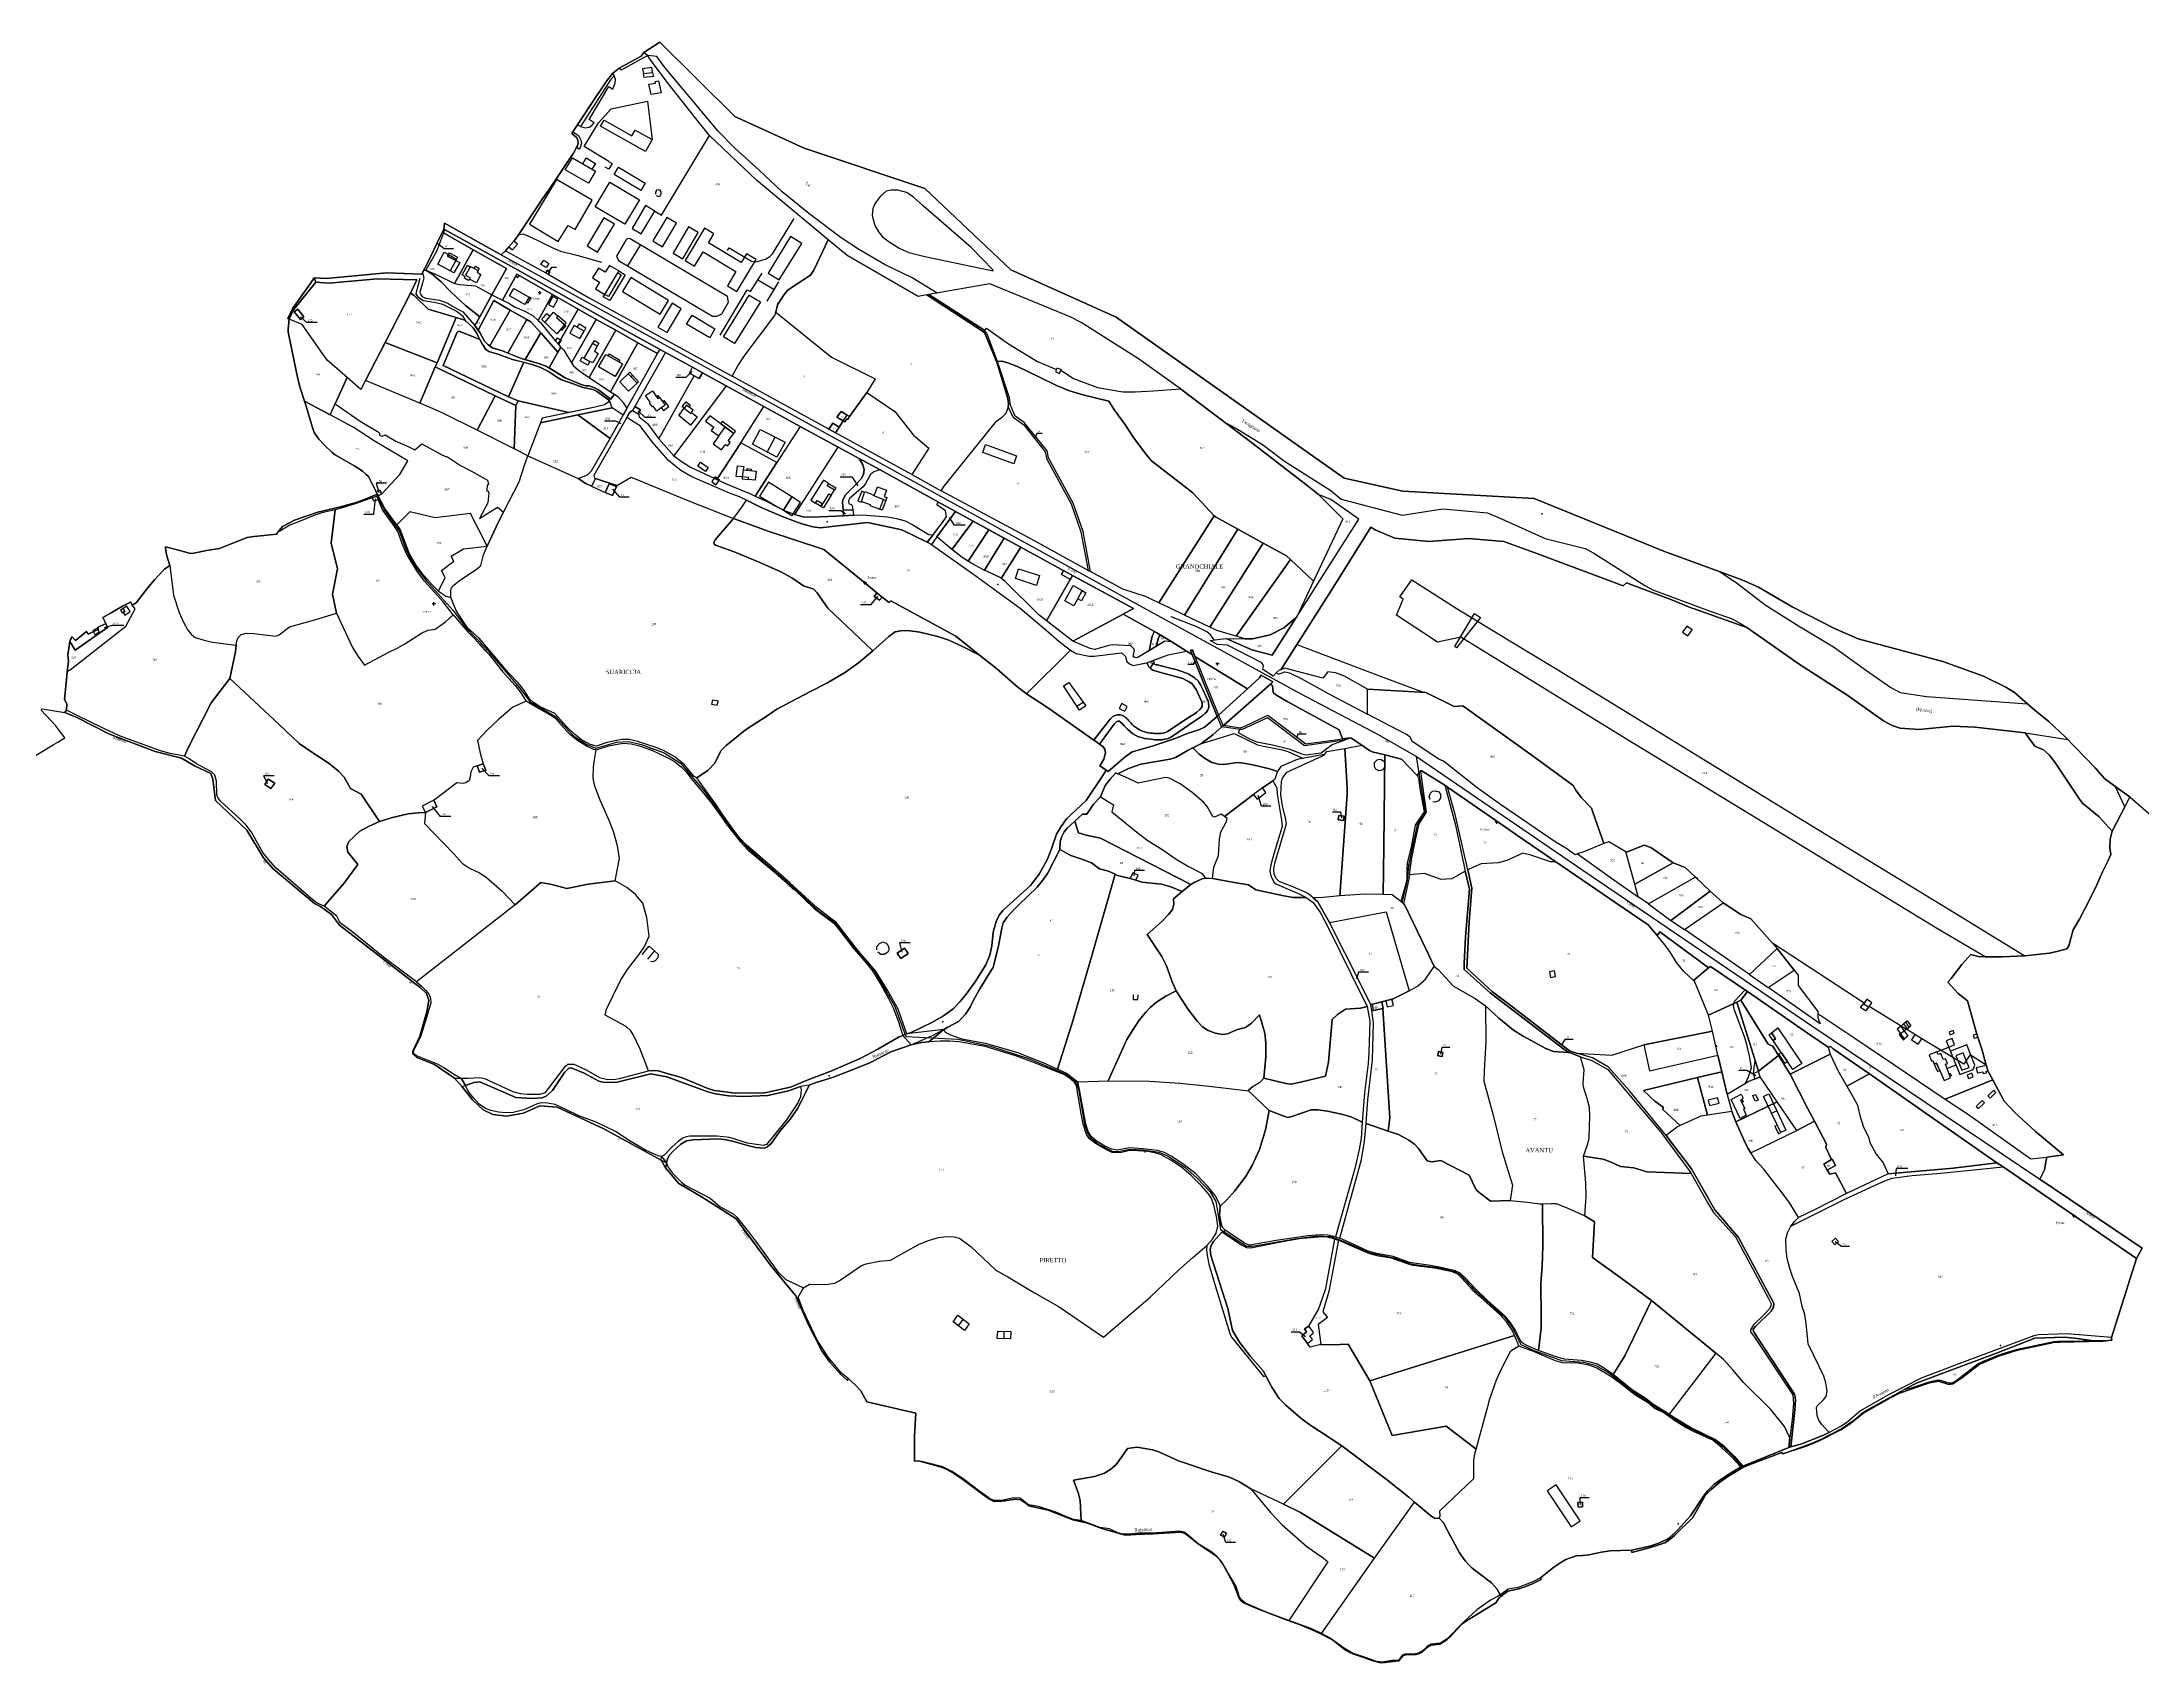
# Model space of a CAD drawing. Extents: x 1208104 to 1212743, y 6150498 to 6153217.
# Drawn here: x 1209126 to 1211088, y 6151704 to 6153217 of the extents above; entities that cross this region are included whole.
import ezdxf

# ---------------------------------------------------------------- set-up
doc = ezdxf.new("R2010")
doc.units = 0
doc.linetypes.add('CONTINU', pattern=[0])
doc.layers.get('0').update_dxf_attribs({"linetype": 'CONTINU'})
for name, color, linetype in [('1FLECHEFL', 7, 'CONTINU'), ('1LIEUDIT', 7, 'CONTINU'), ('1PARCELLE', 7, 'CONTINU'), ('1SECTION', 7, 'CONTINU'), ('1SUBDSECT', 7, 'CONTINU'), ('1TRONFLUV', 7, 'CONTINU'), ('1TROUPARCELLE', 7, 'CONTINU'), ('1ZONCOMM', 7, 'CONTINU'), ('3BATIDUR', 7, 'CONTINU'), ('3BATILEGER', 7, 'CONTINU'), ('3CALVAIRE', 7, 'CONTINU'), ('3CALVAIRETEX', 7, 'CONTINU'), ('3CHEMIN', 7, 'CONTINU'), ('3FISCLINE', 7, 'CONTINUOUS'), ('3FLECHEPAR', 7, 'CONTINU'), ('3LIEUDITTEX', 7, 'CONTINU'), ('3LIMNONPARC', 7, 'CONTINU'), ('3LINEDIVERS', 7, 'CONTINUOUS'), ('3MURNONMI', 7, 'CONTINU'), ('3PARCELLETEX', 7, 'CONTINU'), ('3PISCINE', 7, 'CONTINUOUS'), ('3PONT', 7, 'CONTINU'), ('3SENTIER', 7, 'CONTINU'), ('3TRONFLUVTEX', 7, 'CONTINU'), ('3ZONCOMMTEX', 7, 'CONTINU')]:
    doc.layers.add(name, color=color, linetype=linetype)
doc.styles.get("Standard").update_dxf_attribs({"font": 'Times New Roman'})

# ---------------------------------------------------------------- blocks, each defined once
blk = doc.blocks.new('FLECHRU1')
blk.add_point((0, 0))
blk = doc.blocks.new('DETATOPO')
for points in [[(-1.5, 0), (1.5, 0)], [(0, -1.5), (0, 1.5)]]:
    blk.add_lwpolyline(points)
blk = doc.blocks.new('MURNOMI')
blk.add_line((-0.75, 0.5), (0.75, 0.5))

msp = doc.modelspace()

# ---------------------------------------------------------------- linework, layer by layer
at = {"layer": '1LIEUDIT'}
for points in [[(1210348.99, 6152567.75), (1210341.24, 6152566.75), (1210338.33, 6152575.13), (1210289.59, 6152601.68), (1210278.93, 6152607.8), (1210276.65, 6152609.92), (1210276.09, 6152613.99), (1210275.64, 6152616.65), (1210274.36, 6152617.95), (1210276.08, 6152619.85), (1210265.27, 6152626.12), (1210263.77, 6152623.51), (1210252.47, 6152613.36), (1210203.44, 6152643.47), (1210201.08, 6152649.82), (1210199.21, 6152649.48), (1210200.89, 6152645.32), (1210195.66, 6152648.49), (1210181.72, 6152657.31), (1210167.89, 6152665.7), (1210136.51, 6152683.19), (1210145.92, 6152688.35), (1210078.87, 6152724.89), (1209979.78, 6152778.82), (1209963.87, 6152787.67), (1209909.32, 6152817.77), (1209889.71, 6152828.32), (1209870.08, 6152838.89), (1209834.63, 6152858.39), (1209800.78, 6152876.94), (1209765.59, 6152896.29), (1209743.45, 6152908.55), (1209734.12, 6152913.64), (1209708.63, 6152927.5), (1209703.66, 6152930.22), (1209669.28, 6152949.27), (1209573.17, 6153003.17), (1209502.42, 6153042.25), (1209501.69, 6153042.66), (1209502.45, 6153048.22), (1209555.17, 6153018.73), (1209559.21, 6153022.5), (1209562.43, 6153026.2), (1209567.05, 6153031.54), (1209568.49, 6153033.21), (1209571.34, 6153037.42), (1209593.34, 6153069.88), (1209602.56, 6153083.46), (1209610.17, 6153094.67), (1209616.18, 6153103.91), (1209622.73, 6153113.6), (1209625.6, 6153118.9), (1209626.49, 6153120.52), (1209627.19, 6153123.16), (1209626.98, 6153125.65), (1209625.93, 6153127.76), (1209621.18, 6153131.85), (1209622.3, 6153133.65), (1209626.7, 6153140.09), (1209638.53, 6153158.04), (1209653.81, 6153180.97), (1209659.25, 6153188.08), (1209665.59, 6153192.95), (1209686.05, 6153204.23), (1209688.56, 6153207.6), (1209703.54, 6153217.38), (1209773.48, 6153147.92), (1209838.46, 6153118.13), (1209951.07, 6153080.47), (1210031.32, 6153004.55), (1210129.99, 6152960.47), (1210342.91, 6152810.19), (1210397.85, 6152798.04), (1210520.33, 6152791.12), (1210642.16, 6152741.53), (1210694.14, 6152722.75), (1210714.55, 6152715.09), (1210729.96, 6152708.16), (1210761.53, 6152690), (1210800.89, 6152669.81), (1210823.22, 6152660), (1210902.28, 6152638.95), (1210940.29, 6152625.32), (1210960.97, 6152614.87), (1210969.31, 6152609.83), (1210986.55, 6152594.83), (1211001.64, 6152582.59), (1211016.22, 6152568.93), (1211044.57, 6152539.7), (1211053.41, 6152529.6), (1211065.28, 6152520.74), (1211076.88, 6152512.48), (1211072.18, 6152503.27), (1211060.57, 6152480.57), (1211058.51, 6152472.86), (1211058.4, 6152464.98), (1211059.09, 6152458.77), (1211056.55, 6152452.37), (1211051.36, 6152442.52), (1211046.14, 6152430.18), (1211039.26, 6152416.19), (1211029.81, 6152398.27), (1211024.05, 6152388.16), (1211019.9, 6152373.38), (1211017.96, 6152370.64), (1211010.05, 6152368.22), (1211001.8, 6152366.54), (1210978.78, 6152364.01), (1210957.21, 6152362.93), (1210941.89, 6152363.06), (1210935.35, 6152363.33), (1210928.3, 6152365.38), (1210920.09, 6152355.82), (1210910.16, 6152342.92), (1210906.79, 6152339.43), (1210916.44, 6152328.97), (1210925.42, 6152321.9), (1210934.01, 6152290.89), (1210934.95, 6152287.95), (1210938.85, 6152275.87), (1210942.79, 6152262.04), (1210942.98, 6152261.56), (1210944.4, 6152256.72), (1210948.93, 6152248.21), (1210959.66, 6152228.39), (1210969.57, 6152217.82), (1210973.29, 6152214.32), (1210988.81, 6152199.99), (1211014.95, 6152178.18), (1210999.54, 6152176.05), (1210998.6, 6152171.57), (1210997.18, 6152164.24), (1210992.72, 6152155.52), (1211088.32, 6152090.98), (1211083.18, 6152081.27), (1211043.39, 6152108.63), (1210958.64, 6152166.84), (1210952.79, 6152170.75), (1210883.64, 6152218.93), (1210833.7, 6152253.74), (1210818.77, 6152264), (1210799.81, 6152277.25), (1210797.53, 6152279.26), (1210794.99, 6152278.88), (1210778.57, 6152290.05), (1210719.74, 6152330.7), (1210685.25, 6152354.05), (1210683.43, 6152352.75), (1210674.55, 6152359.33), (1210637.77, 6152386.47), (1210635.43, 6152382.94), (1210626.98, 6152393), (1210596.65, 6152413.62), (1210540.65, 6152451.69), (1210512.11, 6152471.28), (1210480.65, 6152493.21), (1210439.54, 6152521.58), (1210436.83, 6152523.48), (1210414.69, 6152537.16), (1210410.99, 6152532.5), (1210396.37, 6152547.57), (1210380.85, 6152551.85), (1210369.18, 6152554.57), (1210366.51, 6152555.67), (1210359.39, 6152560.9), (1210348.99, 6152567.75)], [(1209968.96, 6152295.23), (1209954.74, 6152283.82), (1209948.12, 6152283.21), (1209938.2, 6152280.83), (1209919.45, 6152274.24), (1209900.22, 6152264.28), (1209882.68, 6152257.2), (1209864.95, 6152250.53), (1209849.45, 6152245.77), (1209843.02, 6152243.19), (1209839.78, 6152236.78), (1209835.61, 6152227.91), (1209832, 6152221.31), (1209825.62, 6152211.83), (1209816.04, 6152200.5), (1209807.43, 6152188.82), (1209803.92, 6152185.68), (1209801.27, 6152184.51), (1209793.25, 6152185.17), (1209786.54, 6152186.73), (1209771.37, 6152191.01), (1209765.51, 6152192.29), (1209758.65, 6152193.01), (1209734.63, 6152192.33), (1209728.3, 6152191.28), (1209723.2, 6152188.17), (1209715.57, 6152181.32), (1209712.4, 6152177.78), (1209710.67, 6152174.6), (1209709.87, 6152170.86), (1209704.83, 6152173.1), (1209651.17, 6152202.32), (1209607.56, 6152222.56), (1209591.44, 6152224.05), (1209576.02, 6152217.14), (1209560.23, 6152214.31), (1209547.5, 6152215.95), (1209538.27, 6152220.2), (1209528.35, 6152229.64), (1209518.92, 6152241.71), (1209511.55, 6152249.73), (1209493.03, 6152262.46), (1209476.44, 6152269.14), (1209472.74, 6152272.51), (1209472.61, 6152274.84), (1209479.32, 6152289.08), (1209486.2, 6152312.83), (1209487.53, 6152322.6), (1209485.34, 6152328.88), (1209479.77, 6152334.03), (1209404.12, 6152392.78), (1209396.8, 6152402.77), (1209386.36, 6152410.19), (1209380.96, 6152412.74), (1209342.23, 6152445.15), (1209333.04, 6152455.55), (1209317.53, 6152481.47), (1209288.3, 6152509.04), (1209285.76, 6152529.04), (1209283.86, 6152534.24), (1209268.69, 6152541.58), (1209256.57, 6152548.65), (1209231.92, 6152554.98), (1209189.27, 6152571), (1209158.78, 6152586.71), (1209147.42, 6152591.11), (1209149.09, 6152593.48), (1209149.54, 6152599.44), (1209147.3, 6152603.52), (1209149.35, 6152625.63), (1209149.79, 6152629.51), (1209150.85, 6152638.98), (1209150.24, 6152645.34), (1209151.16, 6152651.22), (1209152.39, 6152657.67), (1209152.72, 6152659.37), (1209154.45, 6152661.9), (1209157.41, 6152658.51), (1209167.91, 6152666.9), (1209168.22, 6152666.51), (1209169.4, 6152664.3), (1209179.03, 6152669.05), (1209178.37, 6152670.2), (1209178.07, 6152670.75), (1209185.79, 6152674.45), (1209184.11, 6152677.99), (1209183.18, 6152680.04), (1209190.71, 6152684.29), (1209201.54, 6152690.49), (1209208.82, 6152694.44), (1209209.15, 6152694.26), (1209210.53, 6152691.55), (1209214.21, 6152693.71), (1209222.68, 6152704.63), (1209227.65, 6152710.92), (1209231.63, 6152715.46), (1209234.61, 6152718.66), (1209240.76, 6152725.01), (1209245.74, 6152728.57), (1209242.73, 6152737.71), (1209241.7, 6152744.07), (1209241.59, 6152745.81), (1209253.73, 6152742.92), (1209264.92, 6152739.75), (1209268.24, 6152740.13), (1209280.04, 6152742.42), (1209292.11, 6152744.5), (1209302.97, 6152748.69), (1209317.8, 6152754.75), (1209324.19, 6152755.69), (1209345.76, 6152757.75), (1209346.41, 6152759.49), (1209350.88, 6152765.1), (1209362.05, 6152770.92), (1209383.86, 6152778.47), (1209403.91, 6152782.9), (1209412.77, 6152785.39), (1209419.73, 6152787.51), (1209426.52, 6152789.85), (1209438.82, 6152794.95), (1209439.52, 6152795.24), (1209438.51, 6152797.42), (1209431.24, 6152811.49), (1209428.76, 6152813.88), (1209425.58, 6152816.53), (1209422.69, 6152818.71), (1209418.64, 6152821.24), (1209408.38, 6152827.06), (1209400.01, 6152832), (1209397.42, 6152834.11), (1209390.11, 6152840.96), (1209384.87, 6152846.49), (1209380.61, 6152852.67), (1209378.62, 6152858.28), (1209372.97, 6152877.17), (1209371.39, 6152882.08), (1209367.46, 6152894.33), (1209365.23, 6152902.85), (1209361.97, 6152919.39), (1209356.93, 6152943.71), (1209356.37, 6152946.7), (1209356.25, 6152949.43), (1209357.32, 6152958.48), (1209356.07, 6152959.31), (1209360.64, 6152968.74), (1209376.82, 6152991.42), (1209380.62, 6152997.06), (1209391.72, 6152996.57), (1209448.1, 6153001.78), (1209481, 6153000.51), (1209481.67, 6153001.83), (1209482.83, 6153004.08), (1209485.38, 6153008.93), (1209498.91, 6153037.1), (1209501.69, 6153042.66), (1209502.42, 6153042.25), (1209573.17, 6153003.17), (1209669.28, 6152949.27), (1209703.66, 6152930.22), (1209708.63, 6152927.5), (1209734.12, 6152913.64), (1209743.45, 6152908.55), (1209765.59, 6152896.29), (1209800.78, 6152876.94), (1209834.63, 6152858.39), (1209870.08, 6152838.89), (1209889.71, 6152828.32), (1209909.32, 6152817.77), (1209963.87, 6152787.67), (1209979.78, 6152778.82), (1210078.87, 6152724.89), (1210145.92, 6152688.35), (1210136.51, 6152683.19), (1210167.89, 6152665.7), (1210181.72, 6152657.31), (1210195.66, 6152648.49), (1210200.89, 6152645.32), (1210199.21, 6152649.48), (1210201.08, 6152649.82), (1210203.44, 6152643.47), (1210252.47, 6152613.36), (1210263.77, 6152623.51), (1210265.27, 6152626.12), (1210276.08, 6152619.85), (1210274.36, 6152617.95), (1210230.46, 6152579.45), (1210228.69, 6152577.78), (1210220.48, 6152570.61), (1210209.66, 6152562.46), (1210201.34, 6152558.36), (1210197.26, 6152556.22), (1210185.44, 6152549.29), (1210180.18, 6152547.71), (1210153.02, 6152543.15), (1210141.45, 6152539.1), (1210131.55, 6152533.85), (1210129.63, 6152535.05), (1210124.11, 6152528.98), (1210119.72, 6152523.08), (1210115.23, 6152512.62), (1210108.82, 6152505.67), (1210102.37, 6152496.41), (1210098.29, 6152496.24), (1210091.14, 6152489.86), (1210084.11, 6152483.36), (1210081.38, 6152479.8), (1210078.86, 6152474.77), (1210077.52, 6152470.46), (1210077.27, 6152463.26), (1210065.76, 6152440.81), (1210061.18, 6152434.22), (1210056.08, 6152428.22), (1210039.13, 6152411.83), (1210032.34, 6152405.21), (1210027.77, 6152399.84), (1210024.36, 6152394.98), (1210022.91, 6152389.89), (1210019.8, 6152373.49), (1210015.84, 6152357), (1210014.79, 6152353.2), (1210013.18, 6152350.36), (1210002.57, 6152333.26), (1209996.49, 6152322.59), (1209993.4, 6152316.19), (1209989.22, 6152309.69), (1209985.12, 6152305.22), (1209982.43, 6152302.76), (1209972.49, 6152297.48), (1209968.96, 6152295.23)], [(1210348.99, 6152567.75), (1210359.39, 6152560.9), (1210366.51, 6152555.67), (1210369.18, 6152554.57), (1210380.85, 6152551.85), (1210396.37, 6152547.57), (1210410.99, 6152532.5), (1210414.69, 6152537.16), (1210436.83, 6152523.48), (1210439.54, 6152521.58), (1210480.65, 6152493.21), (1210512.11, 6152471.28), (1210540.65, 6152451.69), (1210596.65, 6152413.62), (1210626.98, 6152393), (1210635.43, 6152382.94), (1210637.77, 6152386.47), (1210674.55, 6152359.33), (1210683.43, 6152352.75), (1210685.25, 6152354.05), (1210719.74, 6152330.7), (1210778.57, 6152290.05), (1210794.99, 6152278.88), (1210797.53, 6152279.26), (1210799.81, 6152277.25), (1210818.77, 6152264), (1210833.7, 6152253.74), (1210883.64, 6152218.93), (1210952.79, 6152170.75), (1210958.64, 6152166.84), (1211043.39, 6152108.63), (1211083.18, 6152081.27), (1211059.7, 6152007.54), (1211060.08, 6152005.25), (1211051.78, 6152004.15), (1211011.93, 6152003.36), (1211005.6, 6152002.84), (1210972.05, 6151995.7), (1210954.13, 6151990.04), (1210936.23, 6151982.43), (1210920.03, 6151969.89), (1210911.66, 6151964.24), (1210907.7, 6151963.81), (1210903.98, 6151964.93), (1210897.89, 6151966.97), (1210889.8, 6151965.21), (1210861.77, 6151955.65), (1210853.2, 6151951.29), (1210828.46, 6151937.29), (1210815.13, 6151926.65), (1210806.79, 6151921.38), (1210787.2, 6151911.27), (1210775.34, 6151906.37), (1210752.72, 6151899.02), (1210751.82, 6151900.16), (1210721.25, 6151888.76), (1210716.31, 6151886.56), (1210714.99, 6151885.98), (1210713.91, 6151885.33), (1210700.46, 6151877.31), (1210692.32, 6151871.4), (1210685.51, 6151865.44), (1210680.2, 6151860.03), (1210668.74, 6151839.5), (1210651.97, 6151823.05), (1210647.86, 6151819.43), (1210644.97, 6151817.34), (1210642.35, 6151815.97), (1210636.03, 6151813.63), (1210629.24, 6151811.36), (1210611.75, 6151806.88), (1210611.29, 6151808.97), (1210591.48, 6151808.41), (1210583.01, 6151807.02), (1210571.93, 6151804.69), (1210565.85, 6151804.01), (1210559.64, 6151803.73), (1210550.09, 6151800.18), (1210545.39, 6151797.47), (1210538.84, 6151793.02), (1210526.3, 6151783.22), (1210527.05, 6151781.7), (1210519.4, 6151777.96), (1210512.53, 6151775.14), (1210506.05, 6151772.78), (1210495.9, 6151770.67), (1210489.51, 6151765.93), (1210488.72, 6151767.35), (1210485.45, 6151772.84), (1210480.58, 6151778.5), (1210462.52, 6151792.1), (1210459.91, 6151794.62), (1210455.81, 6151799.17), (1210450.74, 6151806.51), (1210440.03, 6151826.22), (1210435.64, 6151834.6), (1210431.65, 6151838.74), (1210427.5, 6151838.58), (1210423.4, 6151841.5), (1210408.56, 6151853.81), (1210403.25, 6151858.53), (1210382.25, 6151875.31), (1210340.57, 6151906.29), (1210309.94, 6151926.62), (1210302.24, 6151932.2), (1210288.23, 6151944.34), (1210282.25, 6151950.53), (1210275.3, 6151961.15), (1210269.79, 6151971.9), (1210267.22, 6151976.48), (1210255.4, 6151989.87), (1210244.99, 6152003.36), (1210238.51, 6152014.04), (1210234.29, 6152034.71), (1210218.16, 6152084.32), (1210217.78, 6152089.64), (1210218.76, 6152093.47), (1210220.77, 6152097.3), (1210228.49, 6152105.96), (1210232, 6152107.51), (1210229.47, 6152109.86), (1210228.16, 6152112.31), (1210226.41, 6152121.44), (1210226.89, 6152130.1), (1210232.97, 6152135.95), (1210240.66, 6152144.63), (1210250.54, 6152157.68), (1210256.96, 6152168.09), (1210263.84, 6152183.22), (1210269.3, 6152201.64), (1210272.89, 6152219.71), (1210253.63, 6152237.89), (1210253.13, 6152238.35), (1210257.65, 6152242.07), (1210264.18, 6152245.84), (1210267.82, 6152249.67), (1210269.69, 6152269.8), (1210269.68, 6152282.31), (1210268.86, 6152291.72), (1210263.7, 6152308.92), (1210256.21, 6152301.22), (1210250.8, 6152297.07), (1210243.34, 6152295.15), (1210239.55, 6152293.8), (1210233.98, 6152291.32), (1210229.22, 6152290.66), (1210222.46, 6152291.78), (1210215.76, 6152294.42), (1210210.47, 6152297.59), (1210205.61, 6152302.87), (1210196.41, 6152314.95), (1210186.05, 6152331.31), (1210182.32, 6152339.73), (1210176.73, 6152354.65), (1210172.44, 6152363.42), (1210158.96, 6152383.98), (1210172.34, 6152395.69), (1210178.85, 6152402.75), (1210182.58, 6152407.37), (1210183.85, 6152412.13), (1210183.41, 6152417.28), (1210191.52, 6152424.01), (1210180.84, 6152428.54), (1210172.28, 6152431.04), (1210153.96, 6152432.75), (1210148.2, 6152434.56), (1210143.04, 6152436.2), (1210130.97, 6152439.15), (1210128.8, 6152440.34), (1210122.78, 6152442.94), (1210114.39, 6152445.31), (1210106.71, 6152450.82), (1210097.78, 6152454.2), (1210087.58, 6152457.85), (1210077.27, 6152463.26), (1210077.52, 6152470.46), (1210078.86, 6152474.77), (1210081.38, 6152479.8), (1210084.11, 6152483.36), (1210091.14, 6152489.86), (1210098.29, 6152496.24), (1210102.37, 6152496.41), (1210108.82, 6152505.67), (1210115.23, 6152512.62), (1210119.72, 6152523.08), (1210124.11, 6152528.98), (1210129.63, 6152535.05), (1210131.55, 6152533.85), (1210141.45, 6152539.1), (1210153.02, 6152543.15), (1210180.18, 6152547.71), (1210185.44, 6152549.29), (1210197.26, 6152556.22), (1210201.34, 6152558.36), (1210209.66, 6152562.46), (1210220.48, 6152570.61), (1210228.69, 6152577.78), (1210230.46, 6152579.45), (1210274.36, 6152617.95), (1210275.64, 6152616.65), (1210276.09, 6152613.99), (1210276.65, 6152609.92), (1210278.93, 6152607.8), (1210289.59, 6152601.68), (1210338.33, 6152575.13), (1210341.24, 6152566.75), (1210348.99, 6152567.75)], [(1210232, 6152107.51), (1210228.49, 6152105.96), (1210220.77, 6152097.3), (1210218.76, 6152093.47), (1210217.78, 6152089.64), (1210218.16, 6152084.32), (1210234.29, 6152034.71), (1210238.51, 6152014.04), (1210244.99, 6152003.36), (1210255.4, 6151989.87), (1210267.22, 6151976.48), (1210269.79, 6151971.9), (1210275.3, 6151961.15), (1210282.25, 6151950.53), (1210288.23, 6151944.34), (1210302.24, 6151932.2), (1210309.94, 6151926.62), (1210340.57, 6151906.29), (1210382.25, 6151875.31), (1210403.25, 6151858.53), (1210408.56, 6151853.81), (1210423.4, 6151841.5), (1210427.5, 6151838.58), (1210431.65, 6151838.74), (1210435.64, 6151834.6), (1210440.03, 6151826.22), (1210450.74, 6151806.51), (1210455.81, 6151799.17), (1210459.91, 6151794.62), (1210462.52, 6151792.1), (1210480.58, 6151778.5), (1210485.45, 6151772.84), (1210488.72, 6151767.35), (1210489.51, 6151765.93), (1210487.73, 6151764.61), (1210484.48, 6151759.93), (1210459.53, 6151744.68), (1210453.19, 6151740.11), (1210441.52, 6151727.66), (1210438.9, 6151725.38), (1210432.34, 6151721.33), (1210424.49, 6151720.41), (1210421.32, 6151718.77), (1210415.68, 6151713.71), (1210413.39, 6151712.42), (1210410.1, 6151711.6), (1210400.35, 6151711.17), (1210397.84, 6151710.46), (1210393.92, 6151705.59), (1210388.67, 6151705.15), (1210378.43, 6151703.65), (1210375.49, 6151704.06), (1210368.85, 6151706.1), (1210361.16, 6151708.82), (1210351.08, 6151712.3), (1210348.27, 6151713.54), (1210344.26, 6151715.73), (1210336.32, 6151721.83), (1210333.22, 6151724.22), (1210328.99, 6151726.89), (1210322.3, 6151730.35), (1210315.88, 6151733.21), (1210303.38, 6151738.51), (1210294.86, 6151741.64), (1210286.08, 6151744.77), (1210270.93, 6151750.67), (1210258.29, 6151755.73), (1210249.27, 6151759.79), (1210246.48, 6151761.95), (1210244.46, 6151764.77), (1210240.18, 6151776.18), (1210233.46, 6151788.63), (1210229.57, 6151795.79), (1210226.59, 6151799.82), (1210224.57, 6151802.01), (1210222.55, 6151803.95), (1210215.08, 6151808.9), (1210206.01, 6151815.16), (1210194.26, 6151824.55), (1210189.9, 6151825.85), (1210164.43, 6151824.1), (1210148.47, 6151823.75), (1210138.65, 6151823.06), (1210132.51, 6151824.53), (1210116.43, 6151829.1), (1210102.1, 6151834.46), (1210089.45, 6151837.28), (1210066.25, 6151846.26), (1210055.09, 6151848.85), (1210048.04, 6151850.46), (1210044.98, 6151853.26), (1210040.72, 6151856.09), (1210035.99, 6151856.57), (1210023.22, 6151854.64), (1210015.61, 6151854.54), (1210010.78, 6151857), (1210005, 6151861.29), (1209986.51, 6151875.12), (1209977.89, 6151881.05), (1209970.48, 6151884.82), (1209965.48, 6151886.86), (1209945.07, 6151892.38), (1209941.41, 6151892.01), (1209941.33, 6151915.74), (1209942.73, 6151936.85), (1209896.96, 6151947.57), (1209891.41, 6151957.69), (1209886.02, 6151963.31), (1209879.44, 6151969.27), (1209878.69, 6151967.51), (1209872.25, 6151973.47), (1209862.36, 6151984.71), (1209854.81, 6151995.14), (1209841.95, 6152020.16), (1209830.64, 6152046.56), (1209807.71, 6152073.78), (1209774.74, 6152118.45), (1209743.08, 6152138.8), (1209721.33, 6152151.52), (1209708.84, 6152166.17), (1209704.83, 6152173.1), (1209709.87, 6152170.86), (1209710.67, 6152174.6), (1209712.4, 6152177.78), (1209715.57, 6152181.32), (1209723.2, 6152188.17), (1209728.3, 6152191.28), (1209734.63, 6152192.33), (1209758.65, 6152193.01), (1209765.51, 6152192.29), (1209771.37, 6152191.01), (1209786.54, 6152186.73), (1209793.25, 6152185.17), (1209801.27, 6152184.51), (1209803.92, 6152185.68), (1209807.43, 6152188.82), (1209816.04, 6152200.5), (1209825.62, 6152211.83), (1209832, 6152221.31), (1209835.61, 6152227.91), (1209839.78, 6152236.78), (1209843.02, 6152243.19), (1209849.45, 6152245.77), (1209864.95, 6152250.53), (1209882.68, 6152257.2), (1209900.22, 6152264.28), (1209919.45, 6152274.24), (1209938.2, 6152280.83), (1209948.12, 6152283.21), (1209954.74, 6152283.82), (1209968.96, 6152295.23), (1209972.49, 6152297.48), (1209982.43, 6152302.76), (1209985.12, 6152305.22), (1209989.22, 6152309.69), (1209993.4, 6152316.19), (1209996.49, 6152322.59), (1210002.57, 6152333.26), (1210013.18, 6152350.36), (1210014.79, 6152353.2), (1210015.84, 6152357), (1210019.8, 6152373.49), (1210022.91, 6152389.89), (1210024.36, 6152394.98), (1210027.77, 6152399.84), (1210032.34, 6152405.21), (1210039.13, 6152411.83), (1210056.08, 6152428.22), (1210061.18, 6152434.22), (1210065.76, 6152440.81), (1210077.27, 6152463.26), (1210087.58, 6152457.85), (1210097.78, 6152454.2), (1210106.71, 6152450.82), (1210114.39, 6152445.31), (1210122.78, 6152442.94), (1210128.8, 6152440.34), (1210130.97, 6152439.15), (1210143.04, 6152436.2), (1210148.2, 6152434.56), (1210153.96, 6152432.75), (1210172.28, 6152431.04), (1210180.84, 6152428.54), (1210191.52, 6152424.01), (1210183.41, 6152417.28), (1210183.85, 6152412.13), (1210182.58, 6152407.37), (1210178.85, 6152402.75), (1210172.34, 6152395.69), (1210158.96, 6152383.98), (1210172.44, 6152363.42), (1210176.73, 6152354.65), (1210182.32, 6152339.73), (1210186.05, 6152331.31), (1210196.41, 6152314.95), (1210205.61, 6152302.87), (1210210.47, 6152297.59), (1210215.76, 6152294.42), (1210222.46, 6152291.78), (1210229.22, 6152290.66), (1210233.98, 6152291.32), (1210239.55, 6152293.8), (1210243.34, 6152295.15), (1210250.8, 6152297.07), (1210256.21, 6152301.22), (1210263.7, 6152308.92), (1210268.86, 6152291.72), (1210269.68, 6152282.31), (1210269.69, 6152269.8), (1210267.82, 6152249.67), (1210264.18, 6152245.84), (1210257.65, 6152242.07), (1210253.13, 6152238.35), (1210253.63, 6152237.89), (1210272.89, 6152219.71), (1210269.3, 6152201.64), (1210263.84, 6152183.22), (1210256.96, 6152168.09), (1210250.54, 6152157.68), (1210240.66, 6152144.63), (1210232.97, 6152135.95), (1210226.89, 6152130.1), (1210226.41, 6152121.44), (1210228.16, 6152112.31), (1210229.47, 6152109.86), (1210232, 6152107.51)]]:
    msp.add_lwpolyline(points, close=True, dxfattribs=at)
at = {"layer": '1PARCELLE'}
for points in [[(1209812.02, 6152965.17), (1209813.34, 6152971.8), (1209819.58, 6152981.73), (1209822.98, 6152985.76), (1209829.78, 6152990.36), (1209844.18, 6152999.57), (1209847.28, 6153004.2), (1209860.78, 6153032.64), (1209793.88, 6153088.23), (1209749.91, 6153130.19), (1209737.19, 6153146.05), (1209711.62, 6153178.2), (1209698.16, 6153196.05), (1209692.02, 6153204.71), (1209688.56, 6153207.6), (1209686.05, 6153204.23), (1209665.59, 6153192.95), (1209659.25, 6153188.08), (1209653.81, 6153180.97), (1209638.53, 6153158.04), (1209626.7, 6153140.09), (1209622.3, 6153133.65), (1209621.18, 6153131.85), (1209625.93, 6153127.76), (1209626.98, 6153125.65), (1209627.19, 6153123.16), (1209626.49, 6153120.52), (1209625.6, 6153118.9), (1209622.73, 6153113.6), (1209616.18, 6153103.91), (1209610.17, 6153094.67), (1209602.56, 6153083.46), (1209593.34, 6153069.88), (1209571.34, 6153037.42), (1209568.49, 6153033.21), (1209567.05, 6153031.54), (1209562.43, 6153026.2), (1209559.21, 6153022.5), (1209596.88, 6153001.71), (1209598.5, 6153004.28), (1209600.83, 6153002.81), (1209599.24, 6153000.47), (1209636.99, 6152978.82), (1209771.22, 6152905.39), (1209776.27, 6152914.87), (1209783.23, 6152925.4), (1209810.94, 6152962.1), (1209812.02, 6152965.17)], [(1209502.42, 6153042.25), (1209501.32, 6153039.13), (1209494.71, 6153021.66), (1209492.41, 6153017.35), (1209485, 6153004.2), (1209482.83, 6153004.08), (1209485.38, 6153008.93), (1209498.91, 6153037.1), (1209501.69, 6153042.66), (1209502.42, 6153042.25)], [(1209529.23, 6153023.42), (1209501.32, 6153039.13), (1209494.71, 6153021.66), (1209492.41, 6153017.35), (1209485, 6153004.2), (1209494.66, 6153000.2), (1209511.75, 6152991.99), (1209529.23, 6153023.42)], [(1209701.35, 6152926.36), (1209703.66, 6152930.22), (1209669.28, 6152949.27), (1209573.17, 6153003.17), (1209502.42, 6153042.25), (1209501.32, 6153039.13), (1209529.23, 6153023.42), (1209560.12, 6153005.93), (1209546.63, 6152981.39), (1209556.62, 6152976.39), (1209569.93, 6153000.45), (1209603.13, 6152981.52), (1209627.05, 6152967.87), (1209644.1, 6152958.33), (1209662.38, 6152948.19), (1209682.9, 6152936.43), (1209701.35, 6152926.36)], [(1209546.63, 6152981.39), (1209560.12, 6153005.93), (1209529.23, 6153023.42), (1209511.75, 6152991.99), (1209516.25, 6152990.98), (1209531.3, 6152989.6), (1209546.63, 6152981.39)], [(1210029.02, 6152876.23), (1210028.84, 6152876.59), (1210029.25, 6152879.1), (1210028.75, 6152884.59), (1210018.54, 6152917.6), (1210006.82, 6152946.14), (1209952.83, 6152981.17), (1209944.78, 6152979.75), (1209878.39, 6153018.11), (1209860.78, 6153032.64), (1209847.28, 6153004.2), (1209844.18, 6152999.57), (1209829.78, 6152990.36), (1209822.98, 6152985.76), (1209819.58, 6152981.73), (1209813.34, 6152971.8), (1209812.02, 6152965.17), (1209863.89, 6152923.17), (1209904.78, 6152902.85), (1209897.04, 6152889.99), (1209923.04, 6152872.21), (1209940.56, 6152850.14), (1209954.76, 6152838.11), (1209938.83, 6152813.47), (1209966.35, 6152798.22), (1209969.26, 6152802.69), (1210018.05, 6152863.4), (1210023.73, 6152867.23), (1210027.02, 6152870.9), (1210029.02, 6152876.23)], [(1209535.17, 6152960.79), (1209521.96, 6152971.42), (1209508.55, 6152983.7), (1209499.24, 6152993.33), (1209490.35, 6153000.76), (1209485, 6153004.2), (1209494.66, 6153000.2), (1209511.75, 6152991.99), (1209516.25, 6152990.98), (1209531.3, 6152989.6), (1209546.63, 6152981.39), (1209535.17, 6152960.79)], [(1209603.13, 6152981.52), (1209569.93, 6153000.45), (1209556.62, 6152976.39), (1209561.83, 6152973.82), (1209568.19, 6152969.81), (1209577.25, 6152966.04), (1209585.03, 6152961.63), (1209589.87, 6152957.43), (1209603.13, 6152981.52)], [(1209596.88, 6153001.71), (1209599.24, 6153000.47), (1209600.83, 6153002.81), (1209598.5, 6153004.28), (1209596.88, 6153001.71)], [(1209411.3, 6152904.03), (1209392.76, 6152920.23), (1209369.17, 6152953.67), (1209357.32, 6152958.48), (1209361.08, 6152967.25), (1209381.93, 6152993.16), (1209394.62, 6152992.28), (1209439.31, 6152996.15), (1209476.48, 6152995.44), (1209470.42, 6152982.75), (1209446.75, 6152936.86), (1209428.45, 6152901.39), (1209424.05, 6152892.91), (1209411.3, 6152904.03)], [(1209446.75, 6152936.86), (1209470.42, 6152982.75), (1209474.05, 6152980.52), (1209486.99, 6152967.84), (1209513.09, 6152959.98), (1209495.31, 6152917.83), (1209446.75, 6152936.86)], [(1209533.73, 6152948.35), (1209530.5, 6152952.6), (1209535.17, 6152960.79), (1209546.63, 6152981.39), (1209556.62, 6152976.39), (1209561.83, 6152973.82), (1209568.19, 6152969.81), (1209577.25, 6152966.04), (1209585.03, 6152961.63), (1209589.87, 6152957.43), (1209591.55, 6152955.69), (1209606.13, 6152938.13), (1209608.46, 6152935.55), (1209608.96, 6152934.97), (1209611.1, 6152932.51), (1209608.05, 6152927.73), (1209592.42, 6152945.67), (1209582.92, 6152956.08), (1209579.18, 6152958.19), (1209563.57, 6152967.04), (1209548.4, 6152975.87), (1209533.73, 6152948.35)], [(1209627.05, 6152967.87), (1209603.13, 6152981.52), (1209589.87, 6152957.43), (1209591.55, 6152955.69), (1209606.13, 6152938.13), (1209608.46, 6152935.55), (1209610.63, 6152939.31), (1209627.05, 6152967.87)], [(1210019.05, 6152919.01), (1210009.23, 6152944.65), (1210007.13, 6152948.12), (1209954.94, 6152981.6), (1209952.83, 6152981.17), (1210006.82, 6152946.14), (1210018.54, 6152917.6), (1210028.75, 6152884.59), (1210029.25, 6152879.1), (1210028.84, 6152876.59), (1210029.02, 6152876.23), (1210033.5, 6152867.06), (1210043.54, 6152859.87), (1210063.46, 6152834.8), (1210065.05, 6152827.77), (1210087.7, 6152786), (1210096.84, 6152759.91), (1210103.6, 6152724), (1210105.82, 6152722.85), (1210099.16, 6152760.33), (1210089.68, 6152786.81), (1210066.6, 6152828.94), (1210065.33, 6152835.64), (1210043.9, 6152861.96), (1210035.51, 6152868.13), (1210030.98, 6152878.4), (1210030.29, 6152885.25), (1210019.05, 6152919.01)], [(1210007.13, 6152948.12), (1210008.55, 6152950.07), (1210029.19, 6152935.45), (1210047.49, 6152924.22), (1210056.38, 6152919.11), (1210074.06, 6152911.65), (1210073.18, 6152909.63), (1210076.89, 6152907.93), (1210078.08, 6152910.92), (1210090.06, 6152903.16), (1210112.39, 6152894.77), (1210135.97, 6152890.74), (1210147.56, 6152890.76), (1210164.67, 6152891.54), (1210189.97, 6152893.58), (1210150.66, 6152921.66), (1210097.29, 6152955.56), (1210086.75, 6152960.81), (1210011.73, 6152991.6), (1209954.94, 6152981.6), (1210007.13, 6152948.12)], [(1209371.39, 6152882.08), (1209395.46, 6152869.21), (1209400.09, 6152879.37), (1209411.3, 6152904.03), (1209392.76, 6152920.23), (1209369.17, 6152953.67), (1209357.32, 6152958.48), (1209356.25, 6152949.43), (1209356.37, 6152946.7), (1209356.93, 6152943.71), (1209361.97, 6152919.39), (1209365.23, 6152902.85), (1209367.46, 6152894.33), (1209371.39, 6152882.08)], [(1209365.24, 6152967.79), (1209361.91, 6152965.28), (1209367.65, 6152958.13), (1209371.02, 6152960.77), (1209365.24, 6152967.79)], [(1209513.09, 6152959.98), (1209521.23, 6152957.54), (1209529, 6152950.34), (1209532.35, 6152945.95), (1209535.43, 6152939.59), (1209515.96, 6152947.51), (1209514.22, 6152946.46), (1209500.91, 6152915.34), (1209562.07, 6152885.89), (1209571.08, 6152882.2), (1209568.96, 6152877.87), (1209549.71, 6152887.07), (1209493.69, 6152913.95), (1209495.31, 6152917.83), (1209513.09, 6152959.98)], [(1209544.54, 6152933.52), (1209542.99, 6152934.6), (1209539.76, 6152938.14), (1209535.41, 6152946.11), (1209533.73, 6152948.35), (1209548.4, 6152975.87), (1209563.57, 6152967.04), (1209544.54, 6152933.52)], [(1209561.32, 6152926.95), (1209556.48, 6152928.85), (1209546.81, 6152931.94), (1209544.54, 6152933.52), (1209563.57, 6152967.04), (1209579.18, 6152958.19), (1209561.32, 6152926.95)], [(1209577.61, 6152920.8), (1209575.01, 6152921.57), (1209561.32, 6152926.95), (1209579.18, 6152958.19), (1209582.92, 6152956.08), (1209592.42, 6152945.67), (1209577.61, 6152920.8)], [(1209644.1, 6152958.33), (1209627.05, 6152967.87), (1209610.63, 6152939.31), (1209608.46, 6152935.55), (1209608.96, 6152934.97), (1209611.1, 6152932.51), (1209613.65, 6152929.56), (1209621.08, 6152917.81), (1209644.1, 6152958.33)], [(1209662.38, 6152948.19), (1209644.1, 6152958.33), (1209621.08, 6152917.81), (1209622.69, 6152915.03), (1209627.61, 6152910.8), (1209637.31, 6152903.98), (1209662.38, 6152948.19)], [(1209812.02, 6152965.17), (1209863.89, 6152923.17), (1209904.78, 6152902.85), (1209897.04, 6152889.99), (1209880.82, 6152867.55), (1209878.56, 6152868.77), (1209872.82, 6152872.47), (1209868.97, 6152866.99), (1209874.68, 6152863.48), (1209870.99, 6152857.59), (1209865.12, 6152861.33), (1209861.3, 6152855.74), (1209771.22, 6152905.39), (1209776.27, 6152914.87), (1209783.23, 6152925.4), (1209810.94, 6152962.1), (1209812.02, 6152965.17)], [(1209535.43, 6152939.59), (1209537.43, 6152935.46), (1209541.04, 6152930.19), (1209543.71, 6152928.52), (1209552.03, 6152925.81), (1209565.73, 6152921.02), (1209576.33, 6152918.28), (1209562.07, 6152885.89), (1209500.91, 6152915.34), (1209514.22, 6152946.46), (1209515.96, 6152947.51), (1209535.43, 6152939.59)], [(1209600.06, 6152913.05), (1209597.44, 6152914.63), (1209590.15, 6152917.11), (1209577.61, 6152920.8), (1209592.42, 6152945.67), (1209608.05, 6152927.73), (1209600.06, 6152913.05)], [(1209682.9, 6152936.43), (1209662.38, 6152948.19), (1209637.31, 6152903.98), (1209657.25, 6152890.72), (1209682.9, 6152936.43)], [(1210318.75, 6152794.93), (1210341.59, 6152772.15), (1210314.26, 6152713.81), (1210292.63, 6152734.17), (1210288.97, 6152737.6), (1210267.35, 6152749.41), (1210243.4, 6152762.49), (1210222.55, 6152773.88), (1210221.47, 6152775.03), (1210201.39, 6152796.33), (1210163.02, 6152826.36), (1210157.85, 6152832.3), (1210146.01, 6152848.06), (1210138.68, 6152859.44), (1210128.18, 6152873.68), (1210122.85, 6152881.91), (1210098.86, 6152887.86), (1210086.3, 6152891.7), (1210074.06, 6152896.59), (1210057.52, 6152904.84), (1210038.43, 6152914.15), (1210028.53, 6152917.81), (1210023.04, 6152919.34), (1210019.05, 6152919.01), (1210009.23, 6152944.65), (1210007.13, 6152948.12), (1210008.55, 6152950.07), (1210029.19, 6152935.45), (1210047.49, 6152924.22), (1210056.38, 6152919.11), (1210074.06, 6152911.65), (1210073.18, 6152909.63), (1210076.89, 6152907.93), (1210078.08, 6152910.92), (1210090.06, 6152903.16), (1210112.39, 6152894.77), (1210135.97, 6152890.74), (1210147.56, 6152890.76), (1210164.67, 6152891.54), (1210189.97, 6152893.58), (1210220.71, 6152870.25), (1210254.92, 6152844.46), (1210309.51, 6152802.32), (1210318.75, 6152794.93)], [(1209479.39, 6152880.1), (1209428.45, 6152901.39), (1209446.75, 6152936.86), (1209495.31, 6152917.83), (1209493.69, 6152913.95), (1209479.39, 6152880.1)], [(1209576.33, 6152918.28), (1209585.16, 6152916), (1209592.06, 6152913.48), (1209599.36, 6152909.82), (1209607.86, 6152903.97), (1209611.52, 6152902.01), (1209619.09, 6152899.53), (1209631.9, 6152894.61), (1209640.89, 6152892.77), (1209644.45, 6152891.22), (1209656.35, 6152882.65), (1209654.82, 6152880.69), (1209651.79, 6152878.7), (1209643.01, 6152876.39), (1209618.54, 6152871.33), (1209571.08, 6152882.2), (1209562.07, 6152885.89), (1209576.33, 6152918.28)], [(1209646.14, 6152892.43), (1209642.48, 6152894.55), (1209637.52, 6152896.26), (1209634.46, 6152896.26), (1209630.04, 6152897.53), (1209615.16, 6152903.88), (1209600.06, 6152913.05), (1209608.05, 6152927.73), (1209611.1, 6152932.51), (1209613.65, 6152929.56), (1209621.08, 6152917.81), (1209622.69, 6152915.03), (1209627.61, 6152910.8), (1209637.31, 6152903.98), (1209657.25, 6152890.72), (1209661.12, 6152888.52), (1209657.56, 6152883.76), (1209646.14, 6152892.43)], [(1209643.29, 6152809.76), (1209639.65, 6152802.6), (1209634.21, 6152805.16), (1209627.16, 6152809.64), (1209635.86, 6152813.17), (1209639.79, 6152816.83), (1209657.02, 6152847.27), (1209669.17, 6152869.03), (1209672.56, 6152875.05), (1209701.35, 6152926.36), (1209703.66, 6152930.22), (1209708.63, 6152927.5), (1209680.24, 6152877.06), (1209677.92, 6152873.17), (1209675.07, 6152871.46), (1209672.59, 6152866.67), (1209641.89, 6152812.69), (1209642.6, 6152810.01), (1209643.29, 6152809.76)], [(1209672.56, 6152875.05), (1209701.35, 6152926.36), (1209682.9, 6152936.43), (1209657.25, 6152890.72), (1209661.12, 6152888.52), (1209664.28, 6152886.22), (1209669.18, 6152880.72), (1209672.56, 6152875.05)], [(1209708.63, 6152927.5), (1209680.24, 6152877.06), (1209685.44, 6152873.96), (1209683.16, 6152870.25), (1209683.79, 6152869.81), (1209684.3, 6152867.42), (1209692.03, 6152861.25), (1209702.64, 6152846.9), (1209735.64, 6152905.75), (1209731.23, 6152908.24), (1209734.12, 6152913.64), (1209708.63, 6152927.5)], [(1210169.59, 6152693.7), (1210157.21, 6152699.57), (1210135.96, 6152706.48), (1210105.82, 6152722.85), (1210099.16, 6152760.33), (1210089.68, 6152786.81), (1210066.6, 6152828.94), (1210065.33, 6152835.64), (1210043.9, 6152861.96), (1210035.51, 6152868.13), (1210030.98, 6152878.4), (1210030.29, 6152885.25), (1210019.05, 6152919.01), (1210023.04, 6152919.34), (1210028.53, 6152917.81), (1210038.43, 6152914.15), (1210057.52, 6152904.84), (1210074.06, 6152896.59), (1210086.3, 6152891.7), (1210098.86, 6152887.86), (1210122.85, 6152881.91), (1210128.18, 6152873.68), (1210138.68, 6152859.44), (1210146.01, 6152848.06), (1210157.85, 6152832.3), (1210163.02, 6152826.36), (1210201.39, 6152796.33), (1210221.47, 6152775.03), (1210169.59, 6152693.7)], [(1209534.93, 6152772.42), (1209551.78, 6152783.11), (1209557.35, 6152778.3), (1209572.12, 6152806.52), (1209576.99, 6152822.18), (1209580.27, 6152830.95), (1209567.52, 6152837.35), (1209532.82, 6152854.77), (1209500.85, 6152870.84), (1209489.01, 6152876.07), (1209479.39, 6152880.1), (1209428.45, 6152901.39), (1209424.05, 6152892.91), (1209411.3, 6152904.03), (1209400.09, 6152879.37), (1209423.52, 6152863.27), (1209441.4, 6152852.86), (1209441.63, 6152851.82), (1209441.62, 6152850.6), (1209442.26, 6152849.87), (1209443.01, 6152849.49), (1209443.97, 6152849.44), (1209446.73, 6152850.49), (1209456.72, 6152844.77), (1209463.22, 6152841.99), (1209468.87, 6152839.22), (1209474.55, 6152836.58), (1209481.23, 6152842.14), (1209494.76, 6152834.67), (1209499.96, 6152832.02), (1209504.31, 6152829.92), (1209505.2, 6152829.94), (1209517.15, 6152821.95), (1209527.52, 6152816.62), (1209542.42, 6152808.26), (1209543.38, 6152804.27), (1209542.38, 6152803.99), (1209541.54, 6152798.47), (1209542.52, 6152798.52), (1209543.73, 6152796.4), (1209542.88, 6152787.06), (1209534.93, 6152772.42)], [(1209532.82, 6152854.77), (1209500.85, 6152870.84), (1209489.01, 6152876.07), (1209479.39, 6152880.1), (1209493.69, 6152913.95), (1209549.71, 6152887.07), (1209532.82, 6152854.77)], [(1209702.64, 6152846.9), (1209735.64, 6152905.75), (1209740.22, 6152903.23), (1209743.45, 6152908.55), (1209765.59, 6152896.29), (1209716.51, 6152831.04), (1209702.64, 6152846.9)], [(1209735.64, 6152905.75), (1209731.23, 6152908.24), (1209734.12, 6152913.64), (1209743.45, 6152908.55), (1209740.22, 6152903.23), (1209735.64, 6152905.75)], [(1209371.39, 6152882.08), (1209372.97, 6152877.17), (1209378.62, 6152858.28), (1209380.61, 6152852.67), (1209384.87, 6152846.49), (1209390.11, 6152840.96), (1209397.42, 6152834.11), (1209400.01, 6152832), (1209408.38, 6152827.06), (1209418.64, 6152821.24), (1209422.69, 6152818.71), (1209425.58, 6152816.53), (1209428.76, 6152813.88), (1209431.24, 6152811.49), (1209438.51, 6152797.42), (1209441.96, 6152799.01), (1209443.68, 6152795.43), (1209460.7, 6152813.46), (1209468.02, 6152826.33), (1209437.38, 6152844.37), (1209416.84, 6152857.76), (1209395.46, 6152869.21), (1209371.39, 6152882.08)], [(1209526.71, 6152777.07), (1209493.64, 6152773.14), (1209469.91, 6152778.62), (1209457.75, 6152766.4), (1209446.49, 6152781.72), (1209440.25, 6152793.57), (1209443.68, 6152795.43), (1209460.7, 6152813.46), (1209468.02, 6152826.33), (1209437.38, 6152844.37), (1209416.84, 6152857.76), (1209395.46, 6152869.21), (1209400.09, 6152879.37), (1209423.52, 6152863.27), (1209441.4, 6152852.86), (1209441.63, 6152851.82), (1209441.62, 6152850.6), (1209442.26, 6152849.87), (1209443.01, 6152849.49), (1209443.97, 6152849.44), (1209446.73, 6152850.49), (1209456.72, 6152844.77), (1209463.22, 6152841.99), (1209468.87, 6152839.22), (1209474.55, 6152836.58), (1209481.23, 6152842.14), (1209494.76, 6152834.67), (1209499.96, 6152832.02), (1209504.31, 6152829.92), (1209505.2, 6152829.94), (1209517.15, 6152821.95), (1209527.52, 6152816.62), (1209542.42, 6152808.26), (1209543.38, 6152804.27), (1209542.38, 6152803.99), (1209541.54, 6152798.47), (1209542.52, 6152798.52), (1209543.73, 6152796.4), (1209542.88, 6152787.06), (1209534.93, 6152772.42), (1209551.78, 6152783.11), (1209557.35, 6152778.3), (1209552.66, 6152769.31), (1209542.06, 6152746.6), (1209526.71, 6152777.07)], [(1209567.52, 6152837.35), (1209532.82, 6152854.77), (1209549.71, 6152887.07), (1209568.96, 6152877.87), (1209567.52, 6152837.35)], [(1209618.54, 6152871.33), (1209593.62, 6152866.17), (1209591.91, 6152861.87), (1209580.27, 6152830.95), (1209567.52, 6152837.35), (1209568.96, 6152877.87), (1209571.08, 6152882.2), (1209618.54, 6152871.33)], [(1209779.11, 6152843.21), (1209800.78, 6152876.94), (1209765.59, 6152896.29), (1209716.51, 6152831.04), (1209724.22, 6152825.32), (1209732.04, 6152820.26), (1209754.32, 6152810), (1209756.87, 6152808.82), (1209757.42, 6152809.67), (1209779.11, 6152843.21)], [(1209897.04, 6152889.99), (1209923.04, 6152872.21), (1209940.56, 6152850.14), (1209954.76, 6152838.11), (1209938.83, 6152813.47), (1209867.59, 6152852.32), (1209870.99, 6152857.59), (1209874.68, 6152863.48), (1209876.3, 6152862.78), (1209878.2, 6152865.43), (1209879.16, 6152865.02), (1209880.82, 6152867.55), (1209897.04, 6152889.99)], [(1209627.16, 6152809.64), (1209635.86, 6152813.17), (1209639.79, 6152816.83), (1209657.02, 6152847.27), (1209626.79, 6152869.12), (1209591.91, 6152861.87), (1209580.27, 6152830.95), (1209627.16, 6152809.64)], [(1209657.02, 6152847.27), (1209669.17, 6152869.03), (1209658.84, 6152875.68), (1209626.79, 6152869.12), (1209657.02, 6152847.27)], [(1209772.4, 6152772.55), (1209780.22, 6152782.96), (1209784.43, 6152789.43), (1209777.82, 6152792.65), (1209768.61, 6152796.15), (1209732.7, 6152811.64), (1209723.2, 6152817.29), (1209716.76, 6152822.12), (1209711.67, 6152826.71), (1209696.34, 6152844.08), (1209685.36, 6152858.7), (1209672.59, 6152866.67), (1209641.89, 6152812.69), (1209642.6, 6152810.01), (1209643.29, 6152809.76), (1209663.37, 6152803.27), (1209676.61, 6152810.92), (1209729.69, 6152789.09), (1209772.4, 6152772.55)], [(1209680.24, 6152877.06), (1209677.92, 6152873.17), (1209683.16, 6152870.25), (1209685.44, 6152873.96), (1209680.24, 6152877.06)], [(1209834.63, 6152858.39), (1209812.71, 6152824.6), (1209779.11, 6152843.21), (1209800.78, 6152876.94), (1209834.63, 6152858.39)], [(1209870.99, 6152857.59), (1209865.12, 6152861.33), (1209861.3, 6152855.74), (1209867.59, 6152852.32), (1209870.99, 6152857.59)], [(1209880.82, 6152867.55), (1209879.16, 6152865.02), (1209878.2, 6152865.43), (1209876.3, 6152862.78), (1209874.68, 6152863.48), (1209868.97, 6152866.99), (1209872.82, 6152872.47), (1209878.56, 6152868.77), (1209880.82, 6152867.55)], [(1210029.02, 6152876.23), (1210033.5, 6152867.06), (1210043.54, 6152859.87), (1210063.46, 6152834.8), (1210065.05, 6152827.77), (1210087.7, 6152786), (1210096.84, 6152759.91), (1210103.6, 6152724), (1210053.44, 6152751.43), (1209966.35, 6152798.22), (1209969.26, 6152802.69), (1210018.05, 6152863.4), (1210023.73, 6152867.23), (1210027.02, 6152870.9), (1210029.02, 6152876.23)], [(1209792.46, 6152793.35), (1209812.71, 6152824.6), (1209779.11, 6152843.21), (1209757.42, 6152809.67), (1209756.87, 6152808.82), (1209759.01, 6152807.84), (1209764.82, 6152805.15), (1209788.19, 6152795.4), (1209792.46, 6152793.35)], [(1209829.63, 6152776.2), (1209870.08, 6152838.89), (1209834.63, 6152858.39), (1209812.71, 6152824.6), (1209792.46, 6152793.35), (1209802.71, 6152788.67), (1209814.38, 6152782.59), (1209819.18, 6152780.08), (1209827.98, 6152776.76), (1209829.63, 6152776.2)], [(1209772.4, 6152772.55), (1209755.31, 6152752.49), (1209753.96, 6152750.16), (1209754.26, 6152748.42), (1209755.37, 6152747.54), (1209773.06, 6152741.23), (1209796.28, 6152731.73), (1209816.5, 6152722.72), (1209826.94, 6152717.08), (1209837.57, 6152709.48), (1209847.43, 6152706.57), (1209850.48, 6152703.14), (1209860.59, 6152688.77), (1209902.36, 6152648.91), (1209889.23, 6152637.65), (1209876.99, 6152629.02), (1209859.49, 6152618.54), (1209844.29, 6152610.87), (1209812.87, 6152594.23), (1209802.97, 6152587.62), (1209783.65, 6152575.03), (1209765.35, 6152560.42), (1209760.47, 6152555.44), (1209755.01, 6152543.81), (1209748.63, 6152537.53), (1209738.19, 6152530.28), (1209735.32, 6152531.82), (1209726.49, 6152542.47), (1209722.92, 6152545.65), (1209717.49, 6152549.87), (1209707.05, 6152555.72), (1209698.07, 6152559.29), (1209682.75, 6152564.27), (1209675.2, 6152565.9), (1209667.88, 6152566.04), (1209653.89, 6152563.28), (1209644.18, 6152559.7), (1209638.28, 6152561.45), (1209630.12, 6152565.94), (1209624.08, 6152570.72), (1209616.61, 6152577.75), (1209605.29, 6152590.41), (1209591.76, 6152596.7), (1209585.49, 6152600.59), (1209582.13, 6152603.81), (1209576.02, 6152612.7), (1209571.31, 6152618.67), (1209562.22, 6152628.15), (1209534.68, 6152660.52), (1209523.94, 6152670.34), (1209518.11, 6152678.6), (1209513.21, 6152686.64), (1209508.16, 6152698.72), (1209508.24, 6152704.61), (1209508.62, 6152707.39), (1209510.97, 6152710.04), (1209516.35, 6152714.6), (1209532.01, 6152724.74), (1209536.21, 6152728.4), (1209538.79, 6152738.48), (1209542.06, 6152746.6), (1209552.66, 6152769.31), (1209557.35, 6152778.3), (1209572.12, 6152806.52), (1209576.99, 6152822.18), (1209580.27, 6152830.95), (1209627.16, 6152809.64), (1209634.21, 6152805.16), (1209639.65, 6152802.6), (1209652.38, 6152796.56), (1209659.39, 6152793.82), (1209662.92, 6152802.2), (1209663.37, 6152803.27), (1209676.61, 6152810.92), (1209729.69, 6152789.09), (1209772.4, 6152772.55)], [(1209889.71, 6152828.32), (1209893.09, 6152822.42), (1209894.27, 6152818.15), (1209893.88, 6152813.43), (1209891.61, 6152809.55), (1209885.8, 6152803.17), (1209877.01, 6152794.62), (1209874.47, 6152790), (1209874.21, 6152788.07), (1209874.9, 6152780.12), (1209875.05, 6152775.06), (1209845.99, 6152773.7), (1209837.17, 6152774.08), (1209829.63, 6152776.2), (1209870.08, 6152838.89), (1209889.71, 6152828.32)], [(1209909.32, 6152817.77), (1209906.3, 6152816.89), (1209903.28, 6152816.02), (1209900.25, 6152813.53), (1209895.67, 6152805.1), (1209893.5, 6152801.96), (1209881.03, 6152791.43), (1209879.66, 6152788.84), (1209880.16, 6152786.52), (1209883.21, 6152784.72), (1209883.75, 6152780.42), (1209874.9, 6152780.12), (1209874.21, 6152788.07), (1209874.47, 6152790), (1209877.01, 6152794.62), (1209885.8, 6152803.17), (1209891.61, 6152809.55), (1209893.88, 6152813.43), (1209894.27, 6152818.15), (1209893.09, 6152822.42), (1209889.71, 6152828.32), (1209909.32, 6152817.77)], [(1209652.38, 6152796.56), (1209656.16, 6152804.78), (1209662.92, 6152802.2), (1209663.37, 6152803.27), (1209643.29, 6152809.76), (1209639.65, 6152802.6), (1209652.38, 6152796.56)], [(1209652.38, 6152796.56), (1209656.16, 6152804.78), (1209662.92, 6152802.2), (1209659.39, 6152793.82), (1209652.38, 6152796.56)], [(1209958.89, 6152757.31), (1209963.34, 6152763.09), (1209966.72, 6152767.46), (1209971.47, 6152773.84), (1209970.54, 6152779.68), (1209962.23, 6152785.04), (1209963.87, 6152787.67), (1209909.32, 6152817.77), (1209906.3, 6152816.89), (1209903.28, 6152816.02), (1209900.25, 6152813.53), (1209895.67, 6152805.1), (1209893.5, 6152801.96), (1209881.03, 6152791.43), (1209879.66, 6152788.84), (1209880.16, 6152786.52), (1209883.21, 6152784.72), (1209883.75, 6152780.42), (1209884.35, 6152775.63), (1209892.55, 6152775.87), (1209916.15, 6152774), (1209924.63, 6152772.56), (1209932.68, 6152770.21), (1209940, 6152766.51), (1209944.01, 6152764.11), (1209954.85, 6152757.62), (1209958.89, 6152757.31)], [(1209440.21, 6152790.04), (1209436.5, 6152788.23), (1209434.86, 6152791.81), (1209426.76, 6152788.78), (1209419.85, 6152786.37), (1209405.7, 6152782.11), (1209400.12, 6152780.52), (1209396.28, 6152749.28), (1209402.42, 6152725.32), (1209397.56, 6152701.88), (1209401.34, 6152684.05), (1209415.97, 6152652.54), (1209421.57, 6152643.53), (1209427.62, 6152635.51), (1209450.23, 6152647.59), (1209458.16, 6152651.35), (1209465.37, 6152655.46), (1209480.77, 6152665.27), (1209486.86, 6152668.11), (1209493.52, 6152669.17), (1209503.33, 6152675.99), (1209510.41, 6152682.51), (1209500.93, 6152694.55), (1209483.52, 6152713.83), (1209476.39, 6152723.69), (1209466.38, 6152739.95), (1209462.69, 6152749.06), (1209458.71, 6152760.14), (1209455.05, 6152765.88), (1209444.36, 6152780.52), (1209440.21, 6152790.04)], [(1209440.21, 6152790.04), (1209436.5, 6152788.23), (1209434.86, 6152791.81), (1209438.83, 6152793.33), (1209440.21, 6152790.04)], [(1209438.51, 6152797.42), (1209441.96, 6152799.01), (1209443.68, 6152795.43), (1209440.25, 6152793.57), (1209439.52, 6152795.24), (1209438.51, 6152797.42)], [(1210087.19, 6152649.41), (1210046.05, 6152608.69), (1210036.56, 6152616.26), (1210018.13, 6152632.26), (1210002.03, 6152644.77), (1209980.04, 6152662.4), (1209919.17, 6152695.58), (1209917.8, 6152694.07), (1209911.17, 6152699.04), (1209906.28, 6152703.05), (1209894.97, 6152712.42), (1209856.7, 6152743.33), (1209804.63, 6152760.66), (1209772.4, 6152772.55), (1209780.22, 6152782.96), (1209784.43, 6152789.43), (1209798.08, 6152782.54), (1209819.39, 6152773.61), (1209836.05, 6152767.31), (1209846.4, 6152764.78), (1209853.43, 6152763.6), (1209897.66, 6152768.63), (1209929.53, 6152761.9), (1209953.42, 6152750.22), (1209957.35, 6152748.11), (1209995.73, 6152720.92), (1210040.02, 6152688.69), (1210064.23, 6152668.46), (1210076.31, 6152657.87), (1210087.19, 6152649.41)], [(1209979.78, 6152778.82), (1209962.38, 6152755.25), (1209957.35, 6152748.11), (1209953.42, 6152750.22), (1209958.89, 6152757.31), (1209963.34, 6152763.09), (1209966.72, 6152767.46), (1209971.47, 6152773.84), (1209970.54, 6152779.68), (1209962.23, 6152785.04), (1209963.87, 6152787.67), (1209979.78, 6152778.82)], [(1210318.75, 6152794.93), (1210341.59, 6152772.15), (1210314.26, 6152713.81), (1210298.95, 6152681.24), (1210356.73, 6152771.88), (1210330.29, 6152790.28), (1210318.75, 6152794.93)], [(1209245.74, 6152728.57), (1209248.96, 6152700.85), (1209254.35, 6152684.52), (1209258.43, 6152675.56), (1209262.56, 6152668.1), (1209265.99, 6152664.07), (1209269.42, 6152661.39), (1209277.84, 6152658.66), (1209285.58, 6152656.95), (1209307.62, 6152653.99), (1209308.22, 6152658.23), (1209309.91, 6152661.7), (1209312.37, 6152664.02), (1209317.01, 6152665.49), (1209324.2, 6152664.91), (1209344.76, 6152662.49), (1209347.73, 6152663.75), (1209357.51, 6152671.17), (1209384.19, 6152678.68), (1209401.34, 6152684.05), (1209397.56, 6152701.88), (1209402.42, 6152725.32), (1209396.28, 6152749.28), (1209400.12, 6152780.52), (1209391.74, 6152778.59), (1209386.89, 6152777.29), (1209381.2, 6152775.5), (1209367.29, 6152770.07), (1209357.9, 6152766.06), (1209346.41, 6152759.49), (1209345.76, 6152757.75), (1209324.19, 6152755.69), (1209317.8, 6152754.75), (1209302.97, 6152748.69), (1209292.11, 6152744.5), (1209280.04, 6152742.42), (1209268.24, 6152740.13), (1209264.92, 6152739.75), (1209253.73, 6152742.92), (1209241.59, 6152745.81), (1209241.7, 6152744.07), (1209242.73, 6152737.71), (1209245.74, 6152728.57)], [(1209508.16, 6152698.72), (1209508.24, 6152704.61), (1209508.62, 6152707.39), (1209510.97, 6152710.04), (1209516.35, 6152714.6), (1209532.01, 6152724.74), (1209536.21, 6152728.4), (1209538.79, 6152738.48), (1209542.06, 6152746.6), (1209526.71, 6152777.07), (1209493.64, 6152773.14), (1209469.91, 6152778.62), (1209457.75, 6152766.4), (1209460.93, 6152761.91), (1209469.66, 6152738.92), (1209475.97, 6152728.29), (1209480.68, 6152721.66), (1209490.71, 6152710.45), (1209496.79, 6152704.62), (1209503.33, 6152700.11), (1209508.16, 6152698.72)], [(1209772.4, 6152772.55), (1209804.63, 6152760.66), (1209856.7, 6152743.33), (1209894.97, 6152712.42), (1209906.28, 6152703.05), (1209903.83, 6152699.64), (1209908.73, 6152696.03), (1209911.17, 6152699.04), (1209917.8, 6152694.07), (1209919.17, 6152695.58), (1209980.04, 6152662.4), (1210002.03, 6152644.77), (1209985.65, 6152653.32), (1209973.42, 6152658.74), (1209963.28, 6152662.17), (1209946.48, 6152666.38), (1209935.08, 6152667.7), (1209928.71, 6152667.66), (1209923.44, 6152666.64), (1209917.39, 6152662.26), (1209902.36, 6152648.91), (1209860.59, 6152688.77), (1209850.48, 6152703.14), (1209847.43, 6152706.57), (1209837.57, 6152709.48), (1209826.94, 6152717.08), (1209816.5, 6152722.72), (1209796.28, 6152731.73), (1209773.06, 6152741.23), (1209755.37, 6152747.54), (1209754.26, 6152748.42), (1209753.96, 6152750.16), (1209755.31, 6152752.49), (1209772.4, 6152772.55)], [(1209883.75, 6152780.42), (1209884.35, 6152775.63), (1209875.05, 6152775.06), (1209874.9, 6152780.12), (1209883.75, 6152780.42)], [(1209976.45, 6152743.54), (1209971.84, 6152747.13), (1209962.38, 6152755.25), (1209979.78, 6152778.82), (1209996.1, 6152769.94), (1209976.45, 6152743.54)], [(1209991.54, 6152732.55), (1209986.02, 6152736.09), (1209976.45, 6152743.54), (1209996.1, 6152769.94), (1210010.79, 6152761.94), (1209991.54, 6152732.55)], [(1210006.88, 6152724.08), (1210005.87, 6152724.57), (1209994.51, 6152730.66), (1209991.54, 6152732.55), (1210010.79, 6152761.94), (1210025.24, 6152754.08), (1210006.88, 6152724.08)], [(1210193.84, 6152682.12), (1210181.04, 6152688.25), (1210169.59, 6152693.7), (1210221.47, 6152775.03), (1210222.55, 6152773.88), (1210243.4, 6152762.49), (1210193.84, 6152682.12)], [(1210217.51, 6152670.79), (1210193.84, 6152682.12), (1210243.4, 6152762.49), (1210267.35, 6152749.41), (1210217.51, 6152670.79)], [(1210364.69, 6152613.12), (1210342.65, 6152625.36), (1210334.66, 6152628.37), (1210327.59, 6152629.17), (1210323.06, 6152623.18), (1210287.5, 6152632.54), (1210283.58, 6152631.22), (1210332.48, 6152708.08), (1210367.89, 6152764.24), (1210371.7, 6152761.76), (1210390.24, 6152754.05), (1210422.19, 6152751.07), (1210459.08, 6152753.79), (1210491.91, 6152751.09), (1210522.86, 6152739.76), (1210603.68, 6152709.53), (1210606.81, 6152712.49), (1210649, 6152696.44), (1210664.74, 6152689.87), (1210719.12, 6152670.61), (1210768, 6152636.31), (1210812.4, 6152607.83), (1210846.81, 6152583.56), (1210854.75, 6152579.14), (1210862.44, 6152576.73), (1210880.15, 6152575.51), (1210911.55, 6152578.64), (1210932.39, 6152577.64), (1210979.3, 6152572.31), (1210988.06, 6152559.94), (1210996.35, 6152556.24), (1211001.51, 6152551.81), (1211006.95, 6152544.99), (1211029.78, 6152510.45), (1211032.69, 6152506.64), (1211048.32, 6152493.86), (1211060.57, 6152480.57), (1211058.51, 6152472.86), (1211058.4, 6152464.98), (1211059.09, 6152458.77), (1211056.55, 6152452.37), (1211051.36, 6152442.52), (1211046.14, 6152430.18), (1211039.26, 6152416.19), (1211029.81, 6152398.27), (1211024.05, 6152388.16), (1211019.9, 6152373.38), (1211017.96, 6152370.64), (1211010.05, 6152368.22), (1211001.8, 6152366.54), (1210978.78, 6152364.01), (1210957.21, 6152362.93), (1210941.89, 6152363.06), (1210935.35, 6152363.33), (1210928.3, 6152365.38), (1210920.09, 6152355.82), (1210910.16, 6152342.92), (1210906.79, 6152339.43), (1210916.44, 6152328.97), (1210925.42, 6152321.9), (1210934.01, 6152290.89), (1210934.95, 6152287.95), (1210938.85, 6152275.87), (1210942.79, 6152262.04), (1210927.68, 6152271.58), (1210924.18, 6152266.39), (1210921.8, 6152262.87), (1210916.39, 6152266.16), (1210882.69, 6152286.64), (1210876.13, 6152290.62), (1210868.14, 6152295.47), (1210863.17, 6152298.48), (1210833.26, 6152316.66), (1210835.81, 6152320.05), (1210831.13, 6152323.42), (1210828.58, 6152319.89), (1210743.2, 6152375.81), (1210722.7, 6152398.71), (1210713.41, 6152402.47), (1210697.02, 6152413.66), (1210684.74, 6152424.52), (1210671.13, 6152437.33), (1210661.44, 6152446.52), (1210650.31, 6152450.75), (1210629.44, 6152465.15), (1210623.33, 6152467.51), (1210606.68, 6152460.73), (1210605.99, 6152461.14), (1210590.25, 6152470.51), (1210585.38, 6152468.83), (1210575.26, 6152498.14), (1210573.85, 6152501.78), (1210564.48, 6152511.52), (1210559.2, 6152518.6), (1210556.75, 6152523.01), (1210520.63, 6152549.52), (1210453.71, 6152597.52), (1210445.63, 6152596.73), (1210419.28, 6152609.98), (1210364.69, 6152613.12)], [(1210022.36, 6152716.44), (1210021.37, 6152717.2), (1210006.88, 6152724.08), (1210025.24, 6152754.08), (1210040.81, 6152745.6), (1210022.36, 6152716.44)], [(1210064.69, 6152676.98), (1210057.64, 6152682.48), (1210025.76, 6152713.85), (1210022.36, 6152716.44), (1210040.81, 6152745.6), (1210078.87, 6152724.89), (1210089.07, 6152719.33), (1210064.69, 6152676.98)], [(1210241.92, 6152662.39), (1210223.9, 6152667.73), (1210217.51, 6152670.79), (1210267.35, 6152749.41), (1210288.97, 6152737.6), (1210292.63, 6152734.17), (1210241.92, 6152662.39)], [(1209301.84, 6152623.04), (1209284.18, 6152600.33), (1209263.14, 6152558.89), (1209259.28, 6152550.44), (1209245.89, 6152553.04), (1209236.91, 6152555.61), (1209208.1, 6152566.07), (1209198.55, 6152569.57), (1209184.63, 6152576.11), (1209159.61, 6152588.11), (1209149.09, 6152593.48), (1209149.54, 6152599.44), (1209147.3, 6152603.52), (1209149.35, 6152625.63), (1209149.79, 6152629.51), (1209152.67, 6152631.25), (1209204.62, 6152671.77), (1209213.4, 6152688.18), (1209210.53, 6152691.55), (1209214.21, 6152693.71), (1209222.68, 6152704.63), (1209227.65, 6152710.92), (1209231.63, 6152715.46), (1209234.61, 6152718.66), (1209240.76, 6152725.01), (1209245.74, 6152728.57), (1209248.96, 6152700.85), (1209254.35, 6152684.52), (1209258.43, 6152675.56), (1209262.56, 6152668.1), (1209265.99, 6152664.07), (1209269.42, 6152661.39), (1209277.84, 6152658.66), (1209285.58, 6152656.95), (1209307.62, 6152653.99), (1209307.14, 6152647.76), (1209301.84, 6152623.04)], [(1210250.02, 6152659.99), (1210241.92, 6152662.39), (1210292.63, 6152734.17), (1210314.26, 6152713.81), (1210298.95, 6152681.24), (1210298.17, 6152680.01), (1210286.53, 6152670.44), (1210273.65, 6152663.77), (1210257.2, 6152659.97), (1210250.02, 6152659.99)], [(1209906.28, 6152703.05), (1209911.17, 6152699.04), (1209908.73, 6152696.03), (1209903.83, 6152699.64), (1209906.28, 6152703.05)], [(1210089.07, 6152719.33), (1210145.92, 6152688.35), (1210136.51, 6152683.19), (1210089.4, 6152657.74), (1210064.69, 6152676.98), (1210089.07, 6152719.33)], [(1209149.79, 6152629.51), (1209152.67, 6152631.25), (1209204.62, 6152671.77), (1209213.4, 6152688.18), (1209210.53, 6152691.55), (1209209.15, 6152694.26), (1209208.82, 6152694.44), (1209201.54, 6152690.49), (1209190.71, 6152684.29), (1209183.18, 6152680.04), (1209184.11, 6152677.99), (1209185.79, 6152674.45), (1209187.52, 6152670.78), (1209157.27, 6152649.5), (1209152.39, 6152657.67), (1209151.16, 6152651.22), (1209150.24, 6152645.34), (1209150.85, 6152638.98), (1209149.79, 6152629.51)], [(1209301.84, 6152623.04), (1209307.14, 6152647.76), (1209307.62, 6152653.99), (1209308.22, 6152658.23), (1209309.91, 6152661.7), (1209312.37, 6152664.02), (1209317.01, 6152665.49), (1209324.2, 6152664.91), (1209344.76, 6152662.49), (1209347.73, 6152663.75), (1209357.51, 6152671.17), (1209384.19, 6152678.68), (1209401.34, 6152684.05), (1209415.97, 6152652.54), (1209421.57, 6152643.53), (1209427.62, 6152635.51), (1209450.23, 6152647.59), (1209458.16, 6152651.35), (1209465.37, 6152655.46), (1209480.77, 6152665.27), (1209486.86, 6152668.11), (1209493.52, 6152669.17), (1209503.33, 6152675.99), (1209510.41, 6152682.51), (1209524.32, 6152666.3), (1209530.61, 6152659.94), (1209538.78, 6152650.89), (1209543.67, 6152645.64), (1209556.44, 6152629.59), (1209568.47, 6152616.39), (1209572.95, 6152610.57), (1209578.64, 6152601.71), (1209566.22, 6152596.18), (1209552.61, 6152584.8), (1209542.33, 6152575.04), (1209533.24, 6152565.05), (1209535.67, 6152553.16), (1209538.55, 6152543.44), (1209532.71, 6152541.57), (1209529.17, 6152540.13), (1209526.86, 6152535.72), (1209526.37, 6152531.15), (1209525.26, 6152527.81), (1209522.18, 6152525.48), (1209519.8, 6152524.93), (1209513.89, 6152525.65), (1209493.89, 6152510.21), (1209492.37, 6152509.43), (1209481.53, 6152503.93), (1209484.55, 6152497.92), (1209477.6, 6152497.68), (1209468.34, 6152496.54), (1209453.63, 6152493.3), (1209441.7, 6152489.51), (1209424.3, 6152515.12), (1209414.56, 6152520.3), (1209408.45, 6152530.75), (1209403.28, 6152536.35), (1209394.59, 6152543.51), (1209378.26, 6152554.08), (1209366.58, 6152562.26), (1209347.77, 6152579.92), (1209301.84, 6152623.04)], [(1210147.4, 6152642.59), (1210145.86, 6152643.53), (1210147.07, 6152649.24), (1210146.42, 6152650.68), (1210143.55, 6152653.46), (1210126.11, 6152654.42), (1210121.83, 6152653.38), (1210109.85, 6152649.94), (1210105.58, 6152651.13), (1210089.4, 6152657.74), (1210136.51, 6152683.19), (1210165.78, 6152666.88), (1210164.42, 6152664.54), (1210163.76, 6152663.26), (1210163.13, 6152661.4), (1210160.54, 6152648.87), (1210149.53, 6152642.28), (1210147.4, 6152642.59)], [(1209152.39, 6152657.67), (1209157.27, 6152649.5), (1209187.52, 6152670.78), (1209185.79, 6152674.45), (1209178.07, 6152670.75), (1209178.37, 6152670.2), (1209179.03, 6152669.05), (1209169.4, 6152664.3), (1209168.22, 6152666.51), (1209167.91, 6152666.9), (1209157.41, 6152658.51), (1209154.45, 6152661.9), (1209152.72, 6152659.37), (1209152.39, 6152657.67)], [(1209929.43, 6152305.09), (1209926.02, 6152314.27), (1209916.45, 6152331.32), (1209905.12, 6152350.11), (1209889.04, 6152368.49), (1209868.55, 6152394.74), (1209850.94, 6152408.45), (1209824.56, 6152432.49), (1209801.47, 6152452.71), (1209784.28, 6152467.74), (1209777.98, 6152474.35), (1209770.67, 6152483.82), (1209763.08, 6152494.82), (1209755.64, 6152505.93), (1209741.19, 6152525.81), (1209738.19, 6152530.28), (1209748.63, 6152537.53), (1209755.01, 6152543.81), (1209760.47, 6152555.44), (1209765.35, 6152560.42), (1209783.65, 6152575.03), (1209802.97, 6152587.62), (1209812.87, 6152594.23), (1209844.29, 6152610.87), (1209859.49, 6152618.54), (1209876.99, 6152629.02), (1209889.23, 6152637.65), (1209902.36, 6152648.91), (1209917.39, 6152662.26), (1209923.44, 6152666.64), (1209928.71, 6152667.66), (1209935.08, 6152667.7), (1209946.48, 6152666.38), (1209963.28, 6152662.17), (1209973.42, 6152658.74), (1209985.65, 6152653.32), (1210002.03, 6152644.77), (1210018.13, 6152632.26), (1210036.56, 6152616.26), (1210046.05, 6152608.69), (1210065.55, 6152595.9), (1210109.12, 6152565.44), (1210112.07, 6152563.38), (1210114.19, 6152561.81), (1210117.57, 6152559.31), (1210119.15, 6152557.09), (1210119.96, 6152553.46), (1210118.35, 6152547.74), (1210114.55, 6152541.6), (1210120.66, 6152537.34), (1210117.39, 6152532.32), (1210101.76, 6152509.06), (1210083.42, 6152491.81), (1210077.84, 6152484.01), (1210074.19, 6152477.54), (1210069.36, 6152463.9), (1210065.37, 6152453.82), (1210058, 6152440.39), (1210049.83, 6152429.56), (1210024.37, 6152406.59), (1210020.55, 6152401.94), (1210017.73, 6152395.95), (1210014.96, 6152386.25), (1210013.68, 6152373.25), (1210011.86, 6152364.53), (1210008.12, 6152355.57), (1209998.09, 6152339.66), (1209988.9, 6152327.1), (1209983.71, 6152320.92), (1209977.43, 6152314.46), (1209968.43, 6152308.02), (1209958.4, 6152302.03), (1209937.69, 6152292.04), (1209934.16, 6152291.09), (1209929.43, 6152305.09)], [(1210165.78, 6152666.88), (1210167.89, 6152665.7), (1210170.89, 6152663.88), (1210170.07, 6152662.36), (1210169.34, 6152661.07), (1210168.67, 6152658.89), (1210168.19, 6152656.63), (1210167.72, 6152653.16), (1210160.54, 6152648.87), (1210163.13, 6152661.4), (1210163.76, 6152663.26), (1210164.42, 6152664.54), (1210165.78, 6152666.88)], [(1210170.89, 6152663.88), (1210181.72, 6152657.31), (1210175.39, 6152657.76), (1210167.72, 6152653.16), (1210168.19, 6152656.63), (1210168.67, 6152658.89), (1210169.34, 6152661.07), (1210170.07, 6152662.36), (1210170.89, 6152663.88)], [(1210298.17, 6152680.01), (1210275.68, 6152644.95), (1210256.66, 6152649.92), (1210232.61, 6152660.35), (1210250.02, 6152659.99), (1210257.2, 6152659.97), (1210273.65, 6152663.77), (1210286.53, 6152670.44), (1210298.17, 6152680.01)], [(1210109.12, 6152565.44), (1210065.55, 6152595.9), (1210046.05, 6152608.69), (1210087.19, 6152649.41), (1210092.52, 6152646.37), (1210104.61, 6152643.76), (1210109.22, 6152643.92), (1210134.93, 6152646.91), (1210138.7, 6152643.45), (1210139.83, 6152638.79), (1210142.3, 6152636.82), (1210145.62, 6152635.06), (1210158.62, 6152637.69), (1210158.68, 6152637.43), (1210159.13, 6152636.31), (1210159.64, 6152635.29), (1210160.37, 6152633.87), (1210161.6, 6152632.57), (1210162.63, 6152631.59), (1210164.14, 6152630.74), (1210166.07, 6152630.1), (1210175.9, 6152627.39), (1210188.72, 6152624.04), (1210192.15, 6152622.87), (1210195.03, 6152621.5), (1210197.5, 6152620.16), (1210200.41, 6152618.34), (1210201.9, 6152616.87), (1210203.14, 6152615.02), (1210204.47, 6152612.69), (1210209.74, 6152601.08), (1210210.23, 6152599.6), (1210210.3, 6152598.28), (1210210.15, 6152596.96), (1210209.57, 6152596.07), (1210208.05, 6152594.07), (1210205.12, 6152591.67), (1210202.61, 6152589.79), (1210199.04, 6152587.42), (1210177.75, 6152573.42), (1210176.48, 6152572.74), (1210175.13, 6152572.28), (1210173.29, 6152571.97), (1210171.15, 6152571.75), (1210169.32, 6152571.7), (1210167.56, 6152571.76), (1210165.82, 6152571.76), (1210163.83, 6152571.86), (1210162.16, 6152572.07), (1210160.05, 6152572.31), (1210157.64, 6152572.85), (1210156.18, 6152573.29), (1210154.3, 6152573.91), (1210151.75, 6152575.13), (1210149.92, 6152576.24), (1210147.98, 6152577.52), (1210146.17, 6152578.83), (1210144.87, 6152580.02), (1210143.44, 6152581.52), (1210141.81, 6152583.34), (1210140.61, 6152584.7), (1210139.7, 6152585.68), (1210138.44, 6152586.7), (1210137.54, 6152587.43), (1210135.08, 6152588.63), (1210133.15, 6152589.07), (1210131.22, 6152588.97), (1210129.7, 6152588.73), (1210128.02, 6152588.11), (1210126.8, 6152587.51), (1210124.21, 6152585.09), (1210122.66, 6152583.16), (1210120.7, 6152580.66), (1210117.4, 6152576.22), (1210109.12, 6152565.44)], [(1210120.66, 6152537.34), (1210114.55, 6152541.6), (1210118.35, 6152547.74), (1210119.96, 6152553.46), (1210119.15, 6152557.09), (1210117.57, 6152559.31), (1210114.19, 6152561.81), (1210127.61, 6152579.92), (1210129.15, 6152581.57), (1210130.23, 6152582.6), (1210131.38, 6152583.06), (1210132.52, 6152583.07), (1210133.72, 6152582.42), (1210135.45, 6152581.01), (1210137.34, 6152578.9), (1210140.29, 6152575.67), (1210142.81, 6152573.64), (1210145.58, 6152571.39), (1210148.18, 6152569.91), (1210150.78, 6152568.66), (1210153.54, 6152567.76), (1210156.19, 6152567.1), (1210159.44, 6152566.63), (1210162.3, 6152566.22), (1210166.15, 6152565.76), (1210170.08, 6152565.74), (1210172.71, 6152565.84), (1210175.02, 6152566.25), (1210177.53, 6152566.81), (1210179.93, 6152567.7), (1210182.02, 6152568.8), (1210184.27, 6152570.48), (1210202.42, 6152582.87), (1210209.74, 6152587.93), (1210212.75, 6152590.18), (1210214.2, 6152591.71), (1210215.18, 6152593.08), (1210215.91, 6152594.41), (1210216.39, 6152596.16), (1210216.4, 6152597.84), (1210216.24, 6152599.32), (1210216.07, 6152600.8), (1210215.81, 6152602.13), (1210215.34, 6152603.22), (1210211.2, 6152612.08), (1210209.97, 6152614.71), (1210208.79, 6152616.97), (1210207.84, 6152618.64), (1210207.12, 6152619.66), (1210206.36, 6152620.79), (1210205.41, 6152621.71), (1210204.4, 6152622.45), (1210203.19, 6152623.54), (1210201.77, 6152624.55), (1210200.29, 6152625.44), (1210198.57, 6152626.41), (1210197.08, 6152627.31), (1210195.44, 6152627.98), (1210193.71, 6152628.66), (1210191.42, 6152629.54), (1210189.39, 6152630.24), (1210186.89, 6152630.96), (1210177.9, 6152633.19), (1210168.35, 6152635.62), (1210167.12, 6152635.92), (1210165.82, 6152636.53), (1210164.62, 6152637.89), (1210164.65, 6152638.76), (1210164.86, 6152640), (1210178.29, 6152645.25), (1210195.66, 6152648.49), (1210200.89, 6152645.32), (1210224.14, 6152587.56), (1210212.31, 6152577.67), (1210207, 6152575.04), (1210197.19, 6152572.04), (1210185.06, 6152567.09), (1210163.61, 6152559.93), (1210144.76, 6152554.61), (1210138.37, 6152549.9), (1210122.31, 6152536.15), (1210120.66, 6152537.34)], [(1210203.44, 6152643.47), (1210225.56, 6152588.82), (1210224.14, 6152587.56), (1210200.89, 6152645.32), (1210199.21, 6152649.48), (1210201.08, 6152649.82), (1210203.44, 6152643.47)], [(1210203.44, 6152643.47), (1210225.56, 6152588.82), (1210252.47, 6152613.36), (1210203.44, 6152643.47)], [(1210114.19, 6152561.81), (1210112.07, 6152563.38), (1210109.12, 6152565.44), (1210117.4, 6152576.22), (1210120.7, 6152580.66), (1210122.66, 6152583.16), (1210124.21, 6152585.09), (1210126.8, 6152587.51), (1210128.02, 6152588.11), (1210129.7, 6152588.73), (1210131.22, 6152588.97), (1210133.15, 6152589.07), (1210135.08, 6152588.63), (1210137.54, 6152587.43), (1210138.44, 6152586.7), (1210139.7, 6152585.68), (1210140.61, 6152584.7), (1210141.81, 6152583.34), (1210143.44, 6152581.52), (1210144.87, 6152580.02), (1210146.17, 6152578.83), (1210147.98, 6152577.52), (1210149.92, 6152576.24), (1210151.75, 6152575.13), (1210154.3, 6152573.91), (1210156.18, 6152573.29), (1210157.64, 6152572.85), (1210160.05, 6152572.31), (1210162.16, 6152572.07), (1210163.83, 6152571.86), (1210165.82, 6152571.76), (1210167.56, 6152571.76), (1210169.32, 6152571.7), (1210171.15, 6152571.75), (1210173.29, 6152571.97), (1210175.13, 6152572.28), (1210176.48, 6152572.74), (1210177.75, 6152573.42), (1210199.04, 6152587.42), (1210202.61, 6152589.79), (1210205.12, 6152591.67), (1210208.05, 6152594.07), (1210209.57, 6152596.07), (1210210.15, 6152596.96), (1210210.3, 6152598.28), (1210210.23, 6152599.6), (1210209.74, 6152601.08), (1210204.47, 6152612.69), (1210203.14, 6152615.02), (1210201.9, 6152616.87), (1210200.41, 6152618.34), (1210197.5, 6152620.16), (1210195.03, 6152621.5), (1210192.15, 6152622.87), (1210188.72, 6152624.04), (1210175.9, 6152627.39), (1210166.07, 6152630.1), (1210164.14, 6152630.74), (1210162.63, 6152631.59), (1210161.6, 6152632.57), (1210162.39, 6152633.71), (1210163.25, 6152635.16), (1210164.01, 6152636.84), (1210164.62, 6152637.89), (1210165.82, 6152636.53), (1210167.12, 6152635.92), (1210168.35, 6152635.62), (1210177.9, 6152633.19), (1210186.89, 6152630.96), (1210189.39, 6152630.24), (1210191.42, 6152629.54), (1210193.71, 6152628.66), (1210195.44, 6152627.98), (1210197.08, 6152627.31), (1210198.57, 6152626.41), (1210200.29, 6152625.44), (1210201.77, 6152624.55), (1210203.19, 6152623.54), (1210204.4, 6152622.45), (1210205.41, 6152621.71), (1210206.36, 6152620.79), (1210207.12, 6152619.66), (1210207.84, 6152618.64), (1210208.79, 6152616.97), (1210209.97, 6152614.71), (1210211.2, 6152612.08), (1210215.34, 6152603.22), (1210215.81, 6152602.13), (1210216.07, 6152600.8), (1210216.24, 6152599.32), (1210216.4, 6152597.84), (1210216.39, 6152596.16), (1210215.91, 6152594.41), (1210215.18, 6152593.08), (1210214.2, 6152591.71), (1210212.75, 6152590.18), (1210209.74, 6152587.93), (1210202.42, 6152582.87), (1210184.27, 6152570.48), (1210182.02, 6152568.8), (1210179.93, 6152567.7), (1210177.53, 6152566.81), (1210175.02, 6152566.25), (1210172.71, 6152565.84), (1210170.08, 6152565.74), (1210166.15, 6152565.76), (1210162.3, 6152566.22), (1210159.44, 6152566.63), (1210156.19, 6152567.1), (1210153.54, 6152567.76), (1210150.78, 6152568.66), (1210148.18, 6152569.91), (1210145.58, 6152571.39), (1210142.81, 6152573.64), (1210140.29, 6152575.67), (1210137.34, 6152578.9), (1210135.45, 6152581.01), (1210133.72, 6152582.42), (1210132.52, 6152583.07), (1210131.38, 6152583.06), (1210130.23, 6152582.6), (1210129.15, 6152581.57), (1210127.61, 6152579.92), (1210114.19, 6152561.81)], [(1210158.62, 6152637.69), (1210159.34, 6152637.83), (1210164.86, 6152640), (1210164.65, 6152638.76), (1210164.62, 6152637.89), (1210164.01, 6152636.84), (1210163.25, 6152635.16), (1210162.39, 6152633.71), (1210161.6, 6152632.57), (1210160.37, 6152633.87), (1210159.64, 6152635.29), (1210159.13, 6152636.31), (1210158.68, 6152637.43), (1210158.62, 6152637.69)], [(1210364.64, 6152589.71), (1210364.69, 6152613.12), (1210342.65, 6152625.36), (1210334.66, 6152628.37), (1210327.59, 6152629.17), (1210323.06, 6152623.18), (1210287.5, 6152632.54), (1210283.58, 6152631.22), (1210282.05, 6152630.67), (1210279.45, 6152628.4), (1210281.42, 6152627.11), (1210287.59, 6152629.17), (1210291.74, 6152628.44), (1210302.83, 6152622.99), (1210328.63, 6152608.56), (1210364.64, 6152589.71)], [(1209383.26, 6152413.08), (1209377.6, 6152417.68), (1209365.46, 6152427.99), (1209344.79, 6152446.07), (1209337.91, 6152453.83), (1209332.45, 6152460.65), (1209322.04, 6152479.51), (1209317.12, 6152486.02), (1209311.27, 6152491.53), (1209292.91, 6152508.55), (1209290.44, 6152511.94), (1209289.6, 6152514.51), (1209289.33, 6152527.15), (1209287.76, 6152532.76), (1209284.66, 6152535.9), (1209270.67, 6152543.28), (1209263.84, 6152547.84), (1209259.28, 6152550.44), (1209263.14, 6152558.89), (1209284.18, 6152600.33), (1209301.84, 6152623.04), (1209347.77, 6152579.92), (1209366.58, 6152562.26), (1209378.26, 6152554.08), (1209394.59, 6152543.51), (1209403.28, 6152536.35), (1209408.45, 6152530.75), (1209414.56, 6152520.3), (1209424.3, 6152515.12), (1209441.7, 6152489.51), (1209431.19, 6152484.95), (1209423.23, 6152480.54), (1209412.85, 6152470.81), (1209411.05, 6152466.2), (1209412.01, 6152460.78), (1209421.41, 6152449.32), (1209408.14, 6152431.44), (1209393.22, 6152414.59), (1209389.72, 6152410.38), (1209383.26, 6152413.08)], [(1210230.46, 6152579.45), (1210245.61, 6152577), (1210249.59, 6152578.3), (1210271.58, 6152588.69), (1210306.96, 6152561.91), (1210341.24, 6152566.75), (1210338.33, 6152575.13), (1210289.59, 6152601.68), (1210278.93, 6152607.8), (1210276.65, 6152609.92), (1210276.09, 6152613.99), (1210275.64, 6152616.65), (1210274.36, 6152617.95), (1210230.46, 6152579.45)], [(1210364.64, 6152589.71), (1210364.69, 6152613.12), (1210419.28, 6152609.98), (1210445.63, 6152596.73), (1210453.71, 6152597.52), (1210520.63, 6152549.52), (1210556.75, 6152523.01), (1210559.2, 6152518.6), (1210564.48, 6152511.52), (1210573.85, 6152501.78), (1210575.26, 6152498.14), (1210585.38, 6152468.83), (1210566.96, 6152461.25), (1210560.79, 6152459.4), (1210558.75, 6152458.37), (1210550.07, 6152464.52), (1210541.08, 6152469.75), (1210488.87, 6152505.29), (1210467.11, 6152521.02), (1210435.79, 6152545.71), (1210431.35, 6152547.7), (1210406.31, 6152564.32), (1210404.46, 6152568.21), (1210401.2, 6152570.75), (1210364.64, 6152589.71)], [(1209661.61, 6152433.94), (1209665.76, 6152454.88), (1209663.88, 6152466.83), (1209660.24, 6152480.21), (1209656.24, 6152490.26), (1209647.86, 6152509.47), (1209642.86, 6152522.44), (1209641.34, 6152529.85), (1209641.53, 6152540.5), (1209642.39, 6152546.96), (1209643.86, 6152556.48), (1209641.75, 6152556.77), (1209636.17, 6152559.34), (1209626.98, 6152564.64), (1209620.65, 6152569.9), (1209616.68, 6152573.85), (1209606.3, 6152585.27), (1209600.82, 6152588.99), (1209586.31, 6152597.14), (1209578.64, 6152601.71), (1209566.22, 6152596.18), (1209552.61, 6152584.8), (1209542.33, 6152575.04), (1209533.24, 6152565.05), (1209535.67, 6152553.16), (1209538.55, 6152543.44), (1209540.77, 6152537.29), (1209534.85, 6152535.44), (1209532.71, 6152541.57), (1209529.17, 6152540.13), (1209526.86, 6152535.72), (1209526.37, 6152531.15), (1209525.26, 6152527.81), (1209522.18, 6152525.48), (1209519.8, 6152524.93), (1209513.89, 6152525.65), (1209493.89, 6152510.21), (1209492.37, 6152509.43), (1209495.23, 6152503.24), (1209484.55, 6152497.92), (1209483.72, 6152487.5), (1209510.69, 6152459.48), (1209519.19, 6152450.39), (1209525.54, 6152445.84), (1209534.86, 6152441.39), (1209541.33, 6152437.56), (1209556.04, 6152424.3), (1209568.24, 6152411.78), (1209592.4, 6152432.59), (1209602.64, 6152430.72), (1209616.47, 6152426.83), (1209636.4, 6152430.87), (1209661.61, 6152433.94)], [(1210343.08, 6152565.3), (1210305.75, 6152560.21), (1210271.35, 6152586.25), (1210247.49, 6152575.42), (1210245.38, 6152575.53), (1210228.69, 6152577.78), (1210230.46, 6152579.45), (1210245.61, 6152577), (1210249.59, 6152578.3), (1210271.58, 6152588.69), (1210306.96, 6152561.91), (1210341.24, 6152566.75), (1210348.99, 6152567.75), (1210343.08, 6152565.3)], [(1210343.08, 6152565.3), (1210305.75, 6152560.21), (1210271.35, 6152586.25), (1210247.49, 6152575.42), (1210245.38, 6152575.53), (1210243.75, 6152572.73), (1210255, 6152566.5), (1210261.39, 6152563.97), (1210275.85, 6152560.94), (1210291.1, 6152557.22), (1210303.35, 6152552.55), (1210307.02, 6152551.59), (1210321.39, 6152553.51), (1210331.77, 6152561.4), (1210343.08, 6152565.3)], [(1210305.12, 6152548.71), (1210298.84, 6152547.34), (1210283.66, 6152540.79), (1210280.72, 6152536.18), (1210273.05, 6152538.61), (1210258.89, 6152542.04), (1210249.28, 6152543.93), (1210242.96, 6152544.47), (1210230.39, 6152542.64), (1210225.39, 6152543.12), (1210219.36, 6152544.59), (1210212.41, 6152548.5), (1210207.43, 6152552.47), (1210201.34, 6152558.36), (1210209.66, 6152562.46), (1210220.29, 6152565.39), (1210240.22, 6152571.75), (1210261.79, 6152561.06), (1210267.55, 6152559.7), (1210285.32, 6152556.26), (1210290.29, 6152554.83), (1210302.82, 6152549.37), (1210305.12, 6152548.71)], [(1209692.78, 6152256.47), (1209685.23, 6152276.72), (1209678.9, 6152290.02), (1209676.53, 6152293.88), (1209672.03, 6152298.03), (1209652.27, 6152308.61), (1209653.76, 6152314.29), (1209667.1, 6152341.64), (1209673.34, 6152351.3), (1209683.93, 6152364.88), (1209688.71, 6152372.11), (1209693.61, 6152382.48), (1209691.29, 6152399.87), (1209687.71, 6152413.35), (1209680.6, 6152421.3), (1209672.58, 6152427.71), (1209661.61, 6152433.94), (1209665.76, 6152454.88), (1209663.88, 6152466.83), (1209660.24, 6152480.21), (1209656.24, 6152490.26), (1209647.86, 6152509.47), (1209642.86, 6152522.44), (1209641.34, 6152529.85), (1209641.53, 6152540.5), (1209642.39, 6152546.96), (1209643.86, 6152556.48), (1209645.07, 6152556.56), (1209655.71, 6152560.03), (1209663.61, 6152561.78), (1209669.41, 6152562.49), (1209676.6, 6152561.96), (1209684.46, 6152560.14), (1209696.05, 6152556.12), (1209711.66, 6152548.76), (1209717.21, 6152545.64), (1209723.28, 6152540.59), (1209728.07, 6152535.72), (1209733.91, 6152528.18), (1209744.28, 6152515.89), (1209751.68, 6152506.59), (1209760.26, 6152495.16), (1209765.38, 6152487.22), (1209778.41, 6152470.94), (1209785.86, 6152463.09), (1209811.96, 6152441.06), (1209829.4, 6152425.99), (1209847.65, 6152408.37), (1209865.99, 6152394.38), (1209870.25, 6152389.55), (1209885.16, 6152370.13), (1209897.15, 6152356.11), (1209902.27, 6152349.98), (1209909.94, 6152337.11), (1209916.97, 6152324.92), (1209921.64, 6152315.56), (1209926.31, 6152303.27), (1209930.53, 6152289.65), (1209927.01, 6152288.27), (1209907.03, 6152276.8), (1209890.74, 6152268.13), (1209863.38, 6152256.43), (1209841.06, 6152247.85), (1209825.45, 6152241.37), (1209801.51, 6152236.18), (1209774.22, 6152235.83), (1209754.69, 6152238.4), (1209748.29, 6152240.21), (1209723.68, 6152250.25), (1209709.1, 6152254.6), (1209701.85, 6152256.48), (1209697.69, 6152257.03), (1209692.78, 6152256.47)], [(1210280.72, 6152536.18), (1210277.64, 6152528.4), (1210276.27, 6152527.44), (1210266.53, 6152520.8), (1210258.15, 6152514.59), (1210231.02, 6152494.11), (1210228.09, 6152496.2), (1210221.69, 6152493.37), (1210220.03, 6152494.26), (1210214.97, 6152503.44), (1210211.38, 6152507.51), (1210200.72, 6152516.67), (1210189.51, 6152524.62), (1210179.26, 6152529.9), (1210175.93, 6152530.46), (1210150.41, 6152525.38), (1210141.42, 6152529.65), (1210131.55, 6152533.85), (1210141.45, 6152539.1), (1210153.02, 6152543.15), (1210180.18, 6152547.71), (1210185.44, 6152549.29), (1210197.26, 6152556.22), (1210201.34, 6152558.36), (1210207.43, 6152552.47), (1210212.41, 6152548.5), (1210219.36, 6152544.59), (1210225.39, 6152543.12), (1210230.39, 6152542.64), (1210242.96, 6152544.47), (1210249.28, 6152543.93), (1210258.89, 6152542.04), (1210273.05, 6152538.61), (1210280.72, 6152536.18)], [(1210313.94, 6152418.26), (1210309.54, 6152421.95), (1210305.75, 6152423.91), (1210293.37, 6152429.14), (1210282, 6152433.47), (1210279.63, 6152435.79), (1210277.51, 6152440.1), (1210277.26, 6152444.92), (1210278.16, 6152450.63), (1210289.09, 6152487.13), (1210288.31, 6152491.48), (1210285.23, 6152504.05), (1210283.67, 6152514.3), (1210284.31, 6152526.7), (1210285.16, 6152529.93), (1210289.19, 6152535.53), (1210322.01, 6152550.4), (1210324.36, 6152552.17), (1210305.12, 6152548.71), (1210298.84, 6152547.34), (1210283.66, 6152540.79), (1210280.72, 6152536.18), (1210277.64, 6152528.4), (1210276.27, 6152527.44), (1210279.92, 6152520.79), (1210280.25, 6152515.08), (1210284.41, 6152490.77), (1210285.09, 6152484.95), (1210277.44, 6152460.22), (1210274.32, 6152449.02), (1210273.32, 6152443.49), (1210274.26, 6152438.78), (1210277.28, 6152432.95), (1210279.78, 6152430.95), (1210301.61, 6152421.69), (1210307.27, 6152418.4), (1210313.97, 6152413.85), (1210320.87, 6152404.28), (1210328.1, 6152389.88), (1210349.45, 6152346.91), (1210364.38, 6152316.79), (1210366.96, 6152303.01), (1210366.04, 6152273.59), (1210365.2, 6152263.43), (1210361.81, 6152235.95), (1210359.73, 6152208.75), (1210358.8, 6152193.5), (1210356.76, 6152183.14), (1210352.88, 6152165.49), (1210334.65, 6152101.67), (1210338.7, 6152100.22), (1210354.82, 6152157.96), (1210359.1, 6152173.9), (1210361.98, 6152191.08), (1210363.41, 6152207.51), (1210365.13, 6152229.57), (1210369.31, 6152267.03), (1210370.27, 6152301.34), (1210368.78, 6152312.52), (1210367.82, 6152318.48), (1210343.43, 6152366.82), (1210329.31, 6152394.99), (1210318.21, 6152414.29), (1210313.94, 6152418.26)], [(1210309.54, 6152421.95), (1210305.75, 6152423.91), (1210293.37, 6152429.14), (1210282, 6152433.47), (1210279.63, 6152435.79), (1210277.51, 6152440.1), (1210277.26, 6152444.92), (1210278.16, 6152450.63), (1210289.09, 6152487.13), (1210288.31, 6152491.48), (1210285.23, 6152504.05), (1210283.67, 6152514.3), (1210284.31, 6152526.7), (1210285.16, 6152529.93), (1210289.19, 6152535.53), (1210322.01, 6152550.4), (1210324.36, 6152552.17), (1210326.72, 6152554.8), (1210343.55, 6152557.76), (1210345.8, 6152520.78), (1210345.6, 6152514.55), (1210338.82, 6152419.98), (1210323.2, 6152418.51), (1210313.94, 6152418.26), (1210309.54, 6152421.95)], [(1210379.22, 6152421.38), (1210362.61, 6152421.71), (1210338.82, 6152419.98), (1210345.6, 6152514.55), (1210345.8, 6152520.78), (1210343.55, 6152557.76), (1210359.39, 6152560.9), (1210366.51, 6152555.67), (1210369.18, 6152554.57), (1210380.85, 6152551.85), (1210379.91, 6152466.17), (1210379.22, 6152421.38)], [(1210395.81, 6152414.69), (1210387.83, 6152420.99), (1210379.22, 6152421.38), (1210379.91, 6152466.17), (1210380.85, 6152551.85), (1210396.37, 6152547.57), (1210410.99, 6152532.5), (1210412.23, 6152530.05), (1210413.47, 6152520.43), (1210417.65, 6152498.47), (1210409.35, 6152486.02), (1210405.49, 6152465.61), (1210401.87, 6152450.75), (1210401.42, 6152444.89), (1210401.37, 6152434.76), (1210395.81, 6152414.69)], [(1209337.63, 6152529.12), (1209334.28, 6152524.17), (1209340.18, 6152520.13), (1209343.62, 6152525.17), (1209337.63, 6152529.12)], [(1209532.71, 6152541.57), (1209534.85, 6152535.44), (1209540.77, 6152537.29), (1209538.55, 6152543.44), (1209532.71, 6152541.57)], [(1210231.02, 6152494.11), (1210228.09, 6152496.2), (1210221.69, 6152493.37), (1210220.03, 6152494.26), (1210214.97, 6152503.44), (1210211.38, 6152507.51), (1210200.72, 6152516.67), (1210189.51, 6152524.62), (1210179.26, 6152529.9), (1210175.93, 6152530.46), (1210150.41, 6152525.38), (1210141.42, 6152529.65), (1210131.55, 6152533.85), (1210129.63, 6152535.05), (1210124.11, 6152528.98), (1210119.72, 6152523.08), (1210115.23, 6152512.62), (1210127.25, 6152505.05), (1210125.66, 6152498.56), (1210149.04, 6152479.5), (1210159.7, 6152471.56), (1210172.51, 6152463.53), (1210185.78, 6152454.44), (1210197.42, 6152447.38), (1210209.59, 6152441.08), (1210211.31, 6152439.09), (1210213.06, 6152436.41), (1210217.1, 6152436.65), (1210219.77, 6152436.19), (1210221.17, 6152446.88), (1210225.42, 6152457.75), (1210226.31, 6152473.11), (1210227.63, 6152479.81), (1210230.32, 6152484.88), (1210232.52, 6152488.82), (1210233.55, 6152492.17), (1210231.02, 6152494.11)], [(1210276.27, 6152527.44), (1210279.92, 6152520.79), (1210280.25, 6152515.08), (1210284.41, 6152490.77), (1210285.09, 6152484.95), (1210277.44, 6152460.22), (1210274.32, 6152449.02), (1210273.32, 6152443.49), (1210274.26, 6152438.78), (1210277.28, 6152432.95), (1210279.78, 6152430.95), (1210301.61, 6152421.69), (1210307.27, 6152418.4), (1210295.34, 6152418.6), (1210286.53, 6152420.06), (1210260.45, 6152425.62), (1210253.52, 6152430.29), (1210240.23, 6152432.39), (1210219.77, 6152436.19), (1210221.17, 6152446.88), (1210225.42, 6152457.75), (1210226.31, 6152473.11), (1210227.63, 6152479.81), (1210230.32, 6152484.88), (1210232.52, 6152488.82), (1210233.55, 6152492.17), (1210231.02, 6152494.11), (1210258.15, 6152514.59), (1210261.45, 6152510.39), (1210269.77, 6152516.47), (1210266.53, 6152520.8), (1210276.27, 6152527.44)], [(1210456.06, 6152442.98), (1210443.4, 6152435.8), (1210433.64, 6152435.19), (1210417.92, 6152440.91), (1210403.83, 6152439.52), (1210405.59, 6152452.4), (1210409.78, 6152473.71), (1210412.86, 6152487.2), (1210419.93, 6152498.09), (1210414.55, 6152536.24), (1210414.69, 6152537.16), (1210436.83, 6152523.48), (1210446.87, 6152486.02), (1210456.06, 6152442.98)], [(1209484.55, 6152497.92), (1209495.23, 6152503.24), (1209492.37, 6152509.43), (1209481.53, 6152503.93), (1209484.55, 6152497.92)], [(1210213.06, 6152436.41), (1210210.34, 6152435.82), (1210203.22, 6152432.94), (1210199.55, 6152430.68), (1210115.36, 6152473.97), (1210101.84, 6152476.77), (1210094.68, 6152478.95), (1210091.14, 6152489.86), (1210098.29, 6152496.24), (1210102.37, 6152496.41), (1210108.82, 6152505.67), (1210115.23, 6152512.62), (1210127.25, 6152505.05), (1210125.66, 6152498.56), (1210149.04, 6152479.5), (1210159.7, 6152471.56), (1210172.51, 6152463.53), (1210185.78, 6152454.44), (1210197.42, 6152447.38), (1210209.59, 6152441.08), (1210211.31, 6152439.09), (1210213.06, 6152436.41)], [(1210266.53, 6152520.8), (1210258.15, 6152514.59), (1210261.45, 6152510.39), (1210269.77, 6152516.47), (1210266.53, 6152520.8)], [(1210456.06, 6152442.98), (1210459.87, 6152426.15), (1210456.28, 6152381.71), (1210454.86, 6152356.89), (1210455.14, 6152351.29), (1210479.33, 6152329.42), (1210548.14, 6152276.89), (1210552.43, 6152273.67), (1210553.33, 6152273.62), (1210563.59, 6152269.82), (1210574.29, 6152266.19), (1210589.15, 6152257.88), (1210638.83, 6152199.26), (1210665.37, 6152163.68), (1210667.05, 6152160.85), (1210682.33, 6152133.71), (1210688.02, 6152124.45), (1210708.44, 6152101.51), (1210726.58, 6152068.12), (1210739.41, 6152043.99), (1210741.76, 6152038.9), (1210741.6, 6152037.03), (1210740.28, 6152034.45), (1210734.55, 6152028.33), (1210725.36, 6152019.36), (1210722.47, 6152014.84), (1210722.62, 6152012.74), (1210726.16, 6152007.9), (1210762.16, 6151954.11), (1210762.58, 6151945.83), (1210761.35, 6151931.44), (1210759.37, 6151913.77), (1210758.34, 6151904.77), (1210760.31, 6151905.37), (1210763.89, 6151939.85), (1210764.43, 6151949.79), (1210763.65, 6151954.65), (1210760.24, 6151960.09), (1210725.2, 6152013.09), (1210725.12, 6152015.33), (1210727.16, 6152017.87), (1210741.94, 6152032.24), (1210744.08, 6152036.03), (1210744.24, 6152039.38), (1210743.03, 6152041.99), (1210711.3, 6152101.07), (1210689.28, 6152126.82), (1210667.41, 6152164.99), (1210643.62, 6152196.18), (1210625.47, 6152218.77), (1210609.89, 6152237.61), (1210589.87, 6152259.94), (1210574.94, 6152268.85), (1210559.92, 6152273.23), (1210553.4, 6152275.34), (1210496.35, 6152319.28), (1210481.35, 6152330.53), (1210457.34, 6152352.6), (1210459.74, 6152395.68), (1210462.1, 6152427.1), (1210458.34, 6152444.25), (1210446.63, 6152496.08), (1210439.54, 6152521.58), (1210436.83, 6152523.48), (1210446.87, 6152486.02), (1210456.06, 6152442.98)], [(1210540.65, 6152451.69), (1210535.81, 6152451.84), (1210517.35, 6152458), (1210509.75, 6152460), (1210494.79, 6152453.01), (1210487.16, 6152450.94), (1210470.77, 6152449.79), (1210463.81, 6152446.97), (1210458.34, 6152444.25), (1210446.63, 6152496.08), (1210439.54, 6152521.58), (1210480.65, 6152493.21), (1210512.11, 6152471.28), (1210540.65, 6152451.69)], [(1209568.24, 6152411.78), (1209476.05, 6152339.72), (1209446.91, 6152361.54), (1209415.6, 6152386.8), (1209404.94, 6152394.73), (1209401.72, 6152401.16), (1209389.72, 6152410.38), (1209393.22, 6152414.59), (1209408.14, 6152431.44), (1209421.41, 6152449.32), (1209412.01, 6152460.78), (1209411.05, 6152466.2), (1209412.85, 6152470.81), (1209423.23, 6152480.54), (1209431.19, 6152484.95), (1209441.7, 6152489.51), (1209453.63, 6152493.3), (1209468.34, 6152496.54), (1209477.6, 6152497.68), (1209484.55, 6152497.92), (1209483.72, 6152487.5), (1209510.69, 6152459.48), (1209519.19, 6152450.39), (1209525.54, 6152445.84), (1209534.86, 6152441.39), (1209541.33, 6152437.56), (1209556.04, 6152424.3), (1209568.24, 6152411.78)], [(1210199.55, 6152430.68), (1210191.52, 6152424.01), (1210180.84, 6152428.54), (1210172.28, 6152431.04), (1210153.96, 6152432.75), (1210148.2, 6152434.56), (1210150.35, 6152439.45), (1210145.46, 6152441.39), (1210143.04, 6152436.2), (1210130.97, 6152439.15), (1210128.8, 6152440.34), (1210122.78, 6152442.94), (1210114.39, 6152445.31), (1210106.71, 6152450.82), (1210097.78, 6152454.2), (1210087.58, 6152457.85), (1210077.27, 6152463.26), (1210077.52, 6152470.46), (1210078.86, 6152474.77), (1210081.38, 6152479.8), (1210084.11, 6152483.36), (1210091.14, 6152489.86), (1210094.68, 6152478.95), (1210101.84, 6152476.77), (1210115.36, 6152473.97), (1210199.55, 6152430.68)], [(1210337.21, 6152490.88), (1210337.81, 6152495.09), (1210342.86, 6152494.46), (1210342.22, 6152490.28), (1210337.21, 6152490.88)], [(1210585.38, 6152468.83), (1210566.96, 6152461.25), (1210560.79, 6152459.4), (1210594.93, 6152434.92), (1210617.44, 6152419.23), (1210614.41, 6152431.03), (1210605.99, 6152461.14), (1210590.25, 6152470.51), (1210585.38, 6152468.83)], [(1210614.41, 6152431.03), (1210605.99, 6152461.14), (1210606.68, 6152460.73), (1210623.33, 6152467.51), (1210629.44, 6152465.15), (1210650.31, 6152450.75), (1210614.41, 6152431.03)], [(1210128.8, 6152440.34), (1210122.78, 6152442.94), (1210114.39, 6152445.31), (1210106.71, 6152450.82), (1210097.78, 6152454.2), (1210087.58, 6152457.85), (1210077.27, 6152463.26), (1210065.76, 6152440.81), (1210061.18, 6152434.22), (1210056.08, 6152428.22), (1210039.13, 6152411.83), (1210032.34, 6152405.21), (1210027.77, 6152399.84), (1210024.36, 6152394.98), (1210022.91, 6152389.89), (1210019.8, 6152373.49), (1210015.84, 6152357), (1210014.79, 6152353.2), (1210013.18, 6152350.36), (1210002.57, 6152333.26), (1209996.49, 6152322.59), (1209993.4, 6152316.19), (1209989.22, 6152309.69), (1209985.12, 6152305.22), (1209982.43, 6152302.76), (1209972.49, 6152297.48), (1209968.96, 6152295.23), (1209970.02, 6152292.83), (1209975.07, 6152290.26), (1209985.81, 6152286.62), (1210007.52, 6152282.56), (1210024, 6152277.89), (1210037.8, 6152273.64), (1210061.33, 6152264.32), (1210074.96, 6152258.07), (1210088.55, 6152300.1), (1210106.69, 6152363.04), (1210128.8, 6152440.34)], [(1210686.88, 6152293.7), (1210683.28, 6152308.55), (1210670.07, 6152340.3), (1210669.27, 6152341.08), (1210660.31, 6152349.37), (1210653.39, 6152357.93), (1210647.07, 6152368.05), (1210641.21, 6152375.98), (1210635.43, 6152382.94), (1210626.98, 6152393), (1210596.65, 6152413.62), (1210540.65, 6152451.69), (1210535.81, 6152451.84), (1210517.35, 6152458), (1210509.75, 6152460), (1210494.79, 6152453.01), (1210487.16, 6152450.94), (1210470.77, 6152449.79), (1210463.81, 6152446.97), (1210458.34, 6152444.25), (1210462.1, 6152427.1), (1210459.74, 6152395.68), (1210457.34, 6152352.6), (1210481.35, 6152330.53), (1210496.35, 6152319.28), (1210553.4, 6152275.34), (1210559.92, 6152273.23), (1210592.89, 6152271.35), (1210623.02, 6152280.98), (1210686.88, 6152293.7)], [(1210617.44, 6152419.23), (1210614.41, 6152431.03), (1210650.31, 6152450.75), (1210661.44, 6152446.52), (1210671.13, 6152437.33), (1210627.09, 6152412.6), (1210617.44, 6152419.23)], [(1209692.78, 6152256.47), (1209685.23, 6152276.72), (1209678.9, 6152290.02), (1209676.53, 6152293.88), (1209672.03, 6152298.03), (1209652.27, 6152308.61), (1209653.76, 6152314.29), (1209667.1, 6152341.64), (1209673.34, 6152351.3), (1209683.93, 6152364.88), (1209688.71, 6152372.11), (1209693.61, 6152382.48), (1209691.29, 6152399.87), (1209687.71, 6152413.35), (1209680.6, 6152421.3), (1209672.58, 6152427.71), (1209661.61, 6152433.94), (1209636.4, 6152430.87), (1209616.47, 6152426.83), (1209602.64, 6152430.72), (1209592.4, 6152432.59), (1209568.24, 6152411.78), (1209476.05, 6152339.72), (1209480.74, 6152335.61), (1209484.79, 6152331.69), (1209487.92, 6152327.82), (1209489.33, 6152324.62), (1209489.5, 6152320.19), (1209485.38, 6152306.39), (1209479.78, 6152288.43), (1209473.59, 6152276.13), (1209472.92, 6152274.31), (1209473.53, 6152272.51), (1209476.88, 6152270.5), (1209495.48, 6152263.13), (1209501.71, 6152259.89), (1209512.71, 6152252.54), (1209517.75, 6152249.64), (1209524.46, 6152249.76), (1209535.07, 6152250.44), (1209539.62, 6152249.43), (1209566.04, 6152237.46), (1209573.12, 6152235.61), (1209579.5, 6152234.88), (1209591.47, 6152234.97), (1209596.51, 6152236.52), (1209598.51, 6152238.76), (1209615.38, 6152261.08), (1209617.57, 6152262.9), (1209623.16, 6152262.82), (1209626, 6152261.76), (1209634.56, 6152257.61), (1209647.01, 6152250.48), (1209653.8, 6152248.93), (1209660.6, 6152248.48), (1209667.17, 6152249.91), (1209692.78, 6152256.47)], [(1210093.98, 6152246.29), (1210122.47, 6152247.34), (1210139.86, 6152285.88), (1210145.77, 6152295.34), (1210151.32, 6152303.84), (1210157.78, 6152311.6), (1210161.73, 6152315.74), (1210167.66, 6152320.73), (1210176.31, 6152326.21), (1210186.05, 6152331.31), (1210182.32, 6152339.73), (1210176.73, 6152354.65), (1210172.44, 6152363.42), (1210158.96, 6152383.98), (1210172.34, 6152395.69), (1210178.85, 6152402.75), (1210182.58, 6152407.37), (1210183.85, 6152412.13), (1210183.41, 6152417.28), (1210191.52, 6152424.01), (1210180.84, 6152428.54), (1210172.28, 6152431.04), (1210153.96, 6152432.75), (1210148.2, 6152434.56), (1210143.04, 6152436.2), (1210130.97, 6152439.15), (1210128.8, 6152440.34), (1210106.69, 6152363.04), (1210088.55, 6152300.1), (1210074.96, 6152258.07), (1210083.5, 6152254.36), (1210093.98, 6152246.29)], [(1210148.2, 6152434.56), (1210150.35, 6152439.45), (1210145.46, 6152441.39), (1210143.04, 6152436.2), (1210148.2, 6152434.56)], [(1210307.27, 6152418.4), (1210313.97, 6152413.85), (1210320.87, 6152404.28), (1210328.1, 6152389.88), (1210349.45, 6152346.91), (1210364.38, 6152316.79), (1210358.1, 6152315.09), (1210344.21, 6152314.33), (1210336.72, 6152309.36), (1210331.64, 6152304.57), (1210328.32, 6152264.78), (1210325.31, 6152251.61), (1210302, 6152245.94), (1210293.49, 6152244.3), (1210288.42, 6152244.7), (1210267.82, 6152249.67), (1210269.69, 6152269.8), (1210269.68, 6152282.31), (1210268.86, 6152291.72), (1210263.7, 6152308.92), (1210256.21, 6152301.22), (1210250.8, 6152297.07), (1210243.34, 6152295.15), (1210239.55, 6152293.8), (1210233.98, 6152291.32), (1210229.22, 6152290.66), (1210222.46, 6152291.78), (1210215.76, 6152294.42), (1210210.47, 6152297.59), (1210205.61, 6152302.87), (1210196.41, 6152314.95), (1210186.05, 6152331.31), (1210182.32, 6152339.73), (1210176.73, 6152354.65), (1210172.44, 6152363.42), (1210158.96, 6152383.98), (1210172.34, 6152395.69), (1210178.85, 6152402.75), (1210182.58, 6152407.37), (1210183.85, 6152412.13), (1210183.41, 6152417.28), (1210191.52, 6152424.01), (1210199.55, 6152430.68), (1210203.22, 6152432.94), (1210210.34, 6152435.82), (1210213.06, 6152436.41), (1210217.1, 6152436.65), (1210219.77, 6152436.19), (1210240.23, 6152432.39), (1210253.52, 6152430.29), (1210260.45, 6152425.62), (1210286.53, 6152420.06), (1210295.34, 6152418.6), (1210307.27, 6152418.4)], [(1210427.12, 6152354), (1210430.86, 6152351.31), (1210445.13, 6152335.77), (1210465.22, 6152324.14), (1210474.95, 6152317.32), (1210487.42, 6152305.86), (1210500.98, 6152294.69), (1210510.27, 6152288.96), (1210531.36, 6152277.61), (1210538.37, 6152274.68), (1210542.92, 6152274.22), (1210552.43, 6152273.67), (1210548.14, 6152276.89), (1210479.33, 6152329.42), (1210455.14, 6152351.29), (1210454.86, 6152356.89), (1210456.28, 6152381.71), (1210459.87, 6152426.15), (1210456.06, 6152442.98), (1210443.4, 6152435.8), (1210433.64, 6152435.19), (1210417.92, 6152440.91), (1210403.83, 6152439.52), (1210403.02, 6152434.39), (1210398.38, 6152412.64), (1210399.13, 6152411.85), (1210419.09, 6152370.4), (1210427.12, 6152354)], [(1210648.18, 6152396.88), (1210684.74, 6152424.52), (1210671.13, 6152437.33), (1210627.09, 6152412.6), (1210648.18, 6152396.88)], [(1210313.94, 6152418.26), (1210318.21, 6152414.29), (1210329.31, 6152394.99), (1210382.02, 6152405.1), (1210403.51, 6152331.43), (1210411.43, 6152335.7), (1210418.8, 6152342.12), (1210427.12, 6152354), (1210419.09, 6152370.4), (1210399.13, 6152411.85), (1210398.38, 6152412.64), (1210395.81, 6152414.69), (1210387.83, 6152420.99), (1210379.22, 6152421.38), (1210362.61, 6152421.71), (1210338.82, 6152419.98), (1210323.2, 6152418.51), (1210313.94, 6152418.26)], [(1210660.75, 6152388.51), (1210697.02, 6152413.66), (1210684.74, 6152424.52), (1210648.18, 6152396.88), (1210660.75, 6152388.51)], [(1210743.2, 6152375.81), (1210747.46, 6152370.81), (1210721.45, 6152346.51), (1210660.75, 6152388.51), (1210697.02, 6152413.66), (1210713.41, 6152402.47), (1210722.7, 6152398.71), (1210743.2, 6152375.81)], [(1210367.82, 6152318.48), (1210343.43, 6152366.82), (1210329.31, 6152394.99), (1210382.02, 6152405.1), (1210403.51, 6152331.43), (1210388.53, 6152323.72), (1210377.94, 6152321.04), (1210369.34, 6152318.86), (1210367.82, 6152318.48)], [(1209928.79, 6152361.42), (1209925.33, 6152366.52), (1209931.98, 6152371.06), (1209935.37, 6152366.05), (1209928.79, 6152361.42)], [(1210669.27, 6152341.08), (1210660.31, 6152349.37), (1210653.39, 6152357.93), (1210647.07, 6152368.05), (1210641.21, 6152375.98), (1210635.43, 6152382.94), (1210637.77, 6152386.47), (1210674.55, 6152359.33), (1210683.43, 6152352.75), (1210669.27, 6152341.08)], [(1210738.9, 6152334.35), (1210763.48, 6152350.58), (1210747.46, 6152370.81), (1210721.45, 6152346.51), (1210738.9, 6152334.35)], [(1210763.48, 6152350.58), (1210767.11, 6152346.05), (1210767.2, 6152336.24), (1210785.47, 6152311.95), (1210785.57, 6152310.18), (1210819.86, 6152287.16), (1210904.47, 6152230.31), (1210948.93, 6152248.21), (1210944.4, 6152256.72), (1210942.98, 6152261.56), (1210942.79, 6152262.04), (1210927.68, 6152271.58), (1210924.18, 6152266.39), (1210921.8, 6152262.87), (1210916.39, 6152266.16), (1210882.69, 6152286.64), (1210876.13, 6152290.62), (1210868.14, 6152295.47), (1210863.17, 6152298.48), (1210833.26, 6152316.66), (1210835.81, 6152320.05), (1210831.13, 6152323.42), (1210828.58, 6152319.89), (1210743.2, 6152375.81), (1210747.46, 6152370.81), (1210763.48, 6152350.58)], [(1210467.37, 6152144.22), (1210465.55, 6152146.62), (1210459.82, 6152159.06), (1210433.14, 6152172.91), (1210424.8, 6152171.63), (1210420.41, 6152172.51), (1210412.47, 6152184.25), (1210408.54, 6152188.14), (1210403.45, 6152191.83), (1210393.71, 6152197.23), (1210383.84, 6152200.2), (1210385.48, 6152212.63), (1210379.12, 6152314.76), (1210379.42, 6152314.83), (1210377.94, 6152321.04), (1210388.53, 6152323.72), (1210403.51, 6152331.43), (1210411.43, 6152335.7), (1210418.8, 6152342.12), (1210427.12, 6152354), (1210430.86, 6152351.31), (1210445.13, 6152335.77), (1210465.22, 6152324.14), (1210474.95, 6152317.32), (1210475.32, 6152283.62), (1210473.72, 6152256.85), (1210473.53, 6152246.99), (1210482.16, 6152215.18), (1210490.63, 6152181.03), (1210500.24, 6152149.95), (1210497.98, 6152135.6), (1210479.57, 6152134.87), (1210467.37, 6152144.22)], [(1210683.28, 6152308.55), (1210670.07, 6152340.3), (1210669.27, 6152341.08), (1210683.43, 6152352.75), (1210685.25, 6152354.05), (1210719.74, 6152330.7), (1210713.59, 6152322.5), (1210709.8, 6152320.87), (1210683.28, 6152308.55)], [(1210738.9, 6152334.35), (1210763.48, 6152350.58), (1210767.11, 6152346.05), (1210767.2, 6152336.24), (1210785.47, 6152311.95), (1210785.57, 6152310.18), (1210785.53, 6152306.19), (1210787.55, 6152300.67), (1210738.9, 6152334.35)], [(1210122.47, 6152247.34), (1210160.86, 6152247.06), (1210189.36, 6152244.96), (1210216.71, 6152242.32), (1210253.63, 6152237.89), (1210253.13, 6152238.35), (1210257.65, 6152242.07), (1210264.18, 6152245.84), (1210267.82, 6152249.67), (1210269.69, 6152269.8), (1210269.68, 6152282.31), (1210268.86, 6152291.72), (1210263.7, 6152308.92), (1210256.21, 6152301.22), (1210250.8, 6152297.07), (1210243.34, 6152295.15), (1210239.55, 6152293.8), (1210233.98, 6152291.32), (1210229.22, 6152290.66), (1210222.46, 6152291.78), (1210215.76, 6152294.42), (1210210.47, 6152297.59), (1210205.61, 6152302.87), (1210196.41, 6152314.95), (1210186.05, 6152331.31), (1210176.31, 6152326.21), (1210167.66, 6152320.73), (1210161.73, 6152315.74), (1210157.78, 6152311.6), (1210151.32, 6152303.84), (1210145.77, 6152295.34), (1210139.86, 6152285.88), (1210122.47, 6152247.34)], [(1210794.99, 6152278.88), (1210796.95, 6152272.13), (1210759.62, 6152253.54), (1210748.76, 6152270.96), (1210743.28, 6152279.57), (1210738.98, 6152281.4), (1210713.59, 6152322.5), (1210719.74, 6152330.7), (1210778.57, 6152290.05), (1210794.99, 6152278.88)], [(1210364.38, 6152316.79), (1210366.96, 6152303.01), (1210366.04, 6152273.59), (1210365.2, 6152263.43), (1210361.81, 6152235.95), (1210359.73, 6152208.75), (1210350.08, 6152213.28), (1210341.56, 6152215.83), (1210327.18, 6152218.94), (1210318.24, 6152220.13), (1210312.09, 6152220.14), (1210293.86, 6152213.86), (1210290.36, 6152213.09), (1210284.9, 6152214.94), (1210272.89, 6152219.71), (1210253.63, 6152237.89), (1210253.13, 6152238.35), (1210257.65, 6152242.07), (1210264.18, 6152245.84), (1210267.82, 6152249.67), (1210288.42, 6152244.7), (1210293.49, 6152244.3), (1210302, 6152245.94), (1210325.31, 6152251.61), (1210328.32, 6152264.78), (1210331.64, 6152304.57), (1210336.72, 6152309.36), (1210344.21, 6152314.33), (1210358.1, 6152315.09), (1210364.38, 6152316.79)], [(1210363.41, 6152207.51), (1210365.13, 6152229.57), (1210369.31, 6152267.03), (1210370.27, 6152301.34), (1210368.78, 6152312.52), (1210370.37, 6152312.87), (1210379.12, 6152314.76), (1210385.48, 6152212.63), (1210383.84, 6152200.2), (1210363.41, 6152207.51)], [(1210368.78, 6152312.52), (1210367.82, 6152318.48), (1210369.34, 6152318.86), (1210377.94, 6152321.04), (1210379.42, 6152314.83), (1210379.12, 6152314.76), (1210370.37, 6152312.87), (1210368.78, 6152312.52)], [(1210474.95, 6152317.32), (1210475.32, 6152283.62), (1210473.72, 6152256.85), (1210473.53, 6152246.99), (1210482.16, 6152215.18), (1210490.63, 6152181.03), (1210500.24, 6152149.95), (1210497.98, 6152135.6), (1210514.05, 6152133.92), (1210525.78, 6152132.27), (1210528.24, 6152132.29), (1210536.19, 6152132.66), (1210540.99, 6152132.87), (1210552.62, 6152128.18), (1210567.66, 6152121.15), (1210569.11, 6152139.3), (1210568.7, 6152152.1), (1210566.52, 6152176.96), (1210570.68, 6152188.32), (1210571.66, 6152193.79), (1210572.28, 6152214.53), (1210572.2, 6152222.32), (1210570.05, 6152230.67), (1210566.35, 6152241.37), (1210566.09, 6152245.16), (1210567.18, 6152257.6), (1210563.59, 6152269.82), (1210553.33, 6152273.62), (1210552.43, 6152273.67), (1210542.92, 6152274.22), (1210538.37, 6152274.68), (1210531.36, 6152277.61), (1210510.27, 6152288.96), (1210500.98, 6152294.69), (1210487.42, 6152305.86), (1210474.95, 6152317.32)], [(1210686.88, 6152293.7), (1210683.28, 6152308.55), (1210709.8, 6152320.87), (1210729.96, 6152256.38), (1210730.05, 6152256.09), (1210725.19, 6152254.08), (1210726.38, 6152248.9), (1210721.08, 6152246.54), (1210700.83, 6152234.64), (1210695.88, 6152255.54), (1210692.07, 6152271.11), (1210686.88, 6152293.7)], [(1210713.59, 6152322.5), (1210738.98, 6152281.4), (1210743.28, 6152279.57), (1210748.76, 6152270.96), (1210729.96, 6152256.38), (1210709.8, 6152320.87), (1210713.59, 6152322.5)], [(1210686.88, 6152293.7), (1210623.02, 6152280.98), (1210628.12, 6152256.63), (1210692.07, 6152271.11), (1210686.88, 6152293.7)], [(1209837.69, 6152054.12), (1209843.18, 6152057.46), (1209858.6, 6152057.1), (1209867, 6152058.34), (1209870.94, 6152060.44), (1209892.04, 6152074.74), (1209896.26, 6152076.36), (1209908.33, 6152078.76), (1209919.12, 6152079.66), (1209945.88, 6152094.71), (1209954.59, 6152098.23), (1209963.94, 6152100.97), (1209971.19, 6152101.81), (1209978.57, 6152101.63), (1209983.37, 6152100.41), (1209994.26, 6152092.37), (1210017.54, 6152070.35), (1210028.65, 6152064.38), (1210053.53, 6152049.33), (1210076.55, 6152036.34), (1210118.02, 6152008.04), (1210161.69, 6152045.27), (1210188.18, 6152070.38), (1210201.5, 6152082.33), (1210214.47, 6152093.38), (1210219.98, 6152099.34), (1210223.42, 6152104.9), (1210224.69, 6152111.58), (1210223.72, 6152120.62), (1210221.12, 6152131.07), (1210218.68, 6152137.95), (1210216.21, 6152141.72), (1210209.17, 6152149.63), (1210199.57, 6152159.2), (1210191.09, 6152166.48), (1210181.08, 6152173.1), (1210171.78, 6152178.12), (1210167.26, 6152179.77), (1210159.41, 6152181.23), (1210145.54, 6152182.31), (1210141.08, 6152182.06), (1210134.83, 6152180.25), (1210131.65, 6152179.95), (1210126.24, 6152180.41), (1210119.78, 6152183.32), (1210110.56, 6152188.81), (1210104.83, 6152193.25), (1210102.04, 6152197.16), (1210098.95, 6152206.76), (1210096.43, 6152220.14), (1210092.69, 6152242.84), (1210091.04, 6152245.64), (1210087.13, 6152249.14), (1210081.59, 6152252.91), (1210051.92, 6152264.57), (1210036.01, 6152270.66), (1210007.58, 6152279.39), (1209982.78, 6152283.67), (1209974.51, 6152284.42), (1209965.29, 6152284.4), (1209954.74, 6152283.82), (1209948.12, 6152283.21), (1209938.2, 6152280.83), (1209919.45, 6152274.24), (1209900.22, 6152264.28), (1209882.68, 6152257.2), (1209864.95, 6152250.53), (1209849.45, 6152245.77), (1209843.02, 6152243.19), (1209839.78, 6152236.78), (1209835.61, 6152227.91), (1209832, 6152221.31), (1209825.62, 6152211.83), (1209816.04, 6152200.5), (1209807.43, 6152188.82), (1209803.92, 6152185.68), (1209801.27, 6152184.51), (1209793.25, 6152185.17), (1209786.54, 6152186.73), (1209771.37, 6152191.01), (1209765.51, 6152192.29), (1209758.65, 6152193.01), (1209734.63, 6152192.33), (1209728.3, 6152191.28), (1209723.2, 6152188.17), (1209715.57, 6152181.32), (1209712.4, 6152177.78), (1209710.67, 6152174.6), (1209709.87, 6152170.86), (1209710.75, 6152167.5), (1209715.03, 6152161.45), (1209723.66, 6152152.58), (1209727.27, 6152149.95), (1209750.53, 6152137.74), (1209759.62, 6152129.82), (1209771.92, 6152123.18), (1209775.52, 6152120.04), (1209786.23, 6152106.19), (1209796.55, 6152092.58), (1209813.8, 6152069.02), (1209821.29, 6152061.67), (1209837.69, 6152054.12)], [(1210430.25, 6152270.7), (1210430.91, 6152274.6), (1210435.1, 6152273.75), (1210434.35, 6152269.91), (1210430.25, 6152270.7)], [(1210559.92, 6152273.23), (1210592.89, 6152271.35), (1210623.02, 6152280.98), (1210628.12, 6152256.63), (1210692.07, 6152271.11), (1210695.88, 6152255.54), (1210673.14, 6152250.38), (1210622.58, 6152238.35), (1210633.29, 6152228.24), (1210640.89, 6152222.7), (1210640.75, 6152220.65), (1210656.74, 6152205.59), (1210654.17, 6152204.18), (1210643.62, 6152196.18), (1210625.47, 6152218.77), (1210609.89, 6152237.61), (1210589.87, 6152259.94), (1210574.94, 6152268.85), (1210559.92, 6152273.23)], [(1210748.76, 6152270.96), (1210759.62, 6152253.54), (1210775.75, 6152221.78), (1210782.48, 6152209.61), (1210765.82, 6152200.81), (1210747.59, 6152227.64), (1210731.42, 6152251.01), (1210730.05, 6152256.09), (1210729.96, 6152256.38), (1210748.76, 6152270.96)], [(1210796.95, 6152272.13), (1210804.13, 6152256.91), (1210812.5, 6152242.38), (1210818.55, 6152231.98), (1210822.46, 6152224.56), (1210824.82, 6152215.01), (1210828.22, 6152204.07), (1210832.88, 6152194.86), (1210834.12, 6152189.78), (1210840.09, 6152178.85), (1210846.63, 6152170.84), (1210851.25, 6152160.46), (1210812.35, 6152142.02), (1210801.8, 6152161.28), (1210796.63, 6152160.04), (1210794.31, 6152163.79), (1210802.04, 6152168.16), (1210798.7, 6152174.05), (1210798.12, 6152173.71), (1210793, 6152185), (1210793.45, 6152188.06), (1210782.48, 6152209.61), (1210775.75, 6152221.78), (1210759.62, 6152253.54), (1210796.95, 6152272.13)], [(1210833.7, 6152253.74), (1210818.77, 6152264), (1210799.81, 6152277.25), (1210797.53, 6152279.26), (1210794.99, 6152278.88), (1210796.95, 6152272.13), (1210804.13, 6152256.91), (1210812.5, 6152242.38), (1210833.7, 6152253.74)], [(1209823.67, 6152237.99), (1209835.02, 6152242.14), (1209835.64, 6152238.75), (1209835.07, 6152232.43), (1209832.33, 6152226.79), (1209821.81, 6152210.97), (1209803.24, 6152187.89), (1209800.05, 6152186.9), (1209785.38, 6152189.22), (1209768.65, 6152194.32), (1209757.09, 6152195.74), (1209731.52, 6152195.48), (1209728.05, 6152194.88), (1209724.98, 6152193.62), (1209720.62, 6152190.73), (1209715.1, 6152185.74), (1209707.6, 6152177.77), (1209705, 6152176.48), (1209701.95, 6152177.27), (1209690.73, 6152182.38), (1209675.81, 6152191.08), (1209661.99, 6152199.85), (1209644.12, 6152208.8), (1209627.86, 6152214.5), (1209616.21, 6152220.28), (1209605.84, 6152225.09), (1209598.64, 6152226.55), (1209592.49, 6152226.71), (1209588.74, 6152225.96), (1209576.42, 6152220.21), (1209566.32, 6152217.84), (1209559.33, 6152217.47), (1209552.67, 6152218.16), (1209545.53, 6152219.46), (1209540.7, 6152221.43), (1209534.7, 6152225.53), (1209529.03, 6152231.61), (1209524.36, 6152237.56), (1209521.95, 6152243.08), (1209529.63, 6152245.71), (1209535.38, 6152246.23), (1209568.93, 6152231.81), (1209584.47, 6152230.91), (1209593.5, 6152231.55), (1209597.29, 6152232.96), (1209603.24, 6152238.29), (1209614.46, 6152255.11), (1209618.44, 6152259.06), (1209620.5, 6152259.35), (1209632.81, 6152254.37), (1209646.61, 6152246.97), (1209651.71, 6152245.68), (1209663.64, 6152246.07), (1209695.03, 6152253.91), (1209709.99, 6152251.16), (1209748.24, 6152236.98), (1209755.43, 6152235.13), (1209767.81, 6152233.39), (1209782.07, 6152232.65), (1209804.41, 6152233.6), (1209823.67, 6152237.99)], [(1210563.59, 6152269.82), (1210574.29, 6152266.19), (1210589.15, 6152257.88), (1210638.83, 6152199.26), (1210665.37, 6152163.68), (1210667.05, 6152160.85), (1210625.77, 6152162.22), (1210613.46, 6152165.95), (1210601.12, 6152167.16), (1210592.25, 6152171.48), (1210584.91, 6152174.18), (1210566.52, 6152176.96), (1210570.68, 6152188.32), (1210571.66, 6152193.79), (1210572.28, 6152214.53), (1210572.2, 6152222.32), (1210570.05, 6152230.67), (1210566.35, 6152241.37), (1210566.09, 6152245.16), (1210567.18, 6152257.6), (1210563.59, 6152269.82)], [(1210673.14, 6152250.38), (1210695.88, 6152255.54), (1210700.83, 6152234.64), (1210705.08, 6152218.65), (1210682.21, 6152215.28), (1210673.14, 6152250.38)], [(1210700.83, 6152234.64), (1210705.08, 6152218.65), (1210708.78, 6152209.15), (1210747.59, 6152227.64), (1210731.42, 6152251.01), (1210726.38, 6152248.9), (1210721.08, 6152246.54), (1210700.83, 6152234.64)], [(1210726.38, 6152248.9), (1210731.42, 6152251.01), (1210730.05, 6152256.09), (1210725.19, 6152254.08), (1210726.38, 6152248.9)], [(1210833.7, 6152253.74), (1210812.5, 6152242.38), (1210818.55, 6152231.98), (1210822.46, 6152224.56), (1210824.82, 6152215.01), (1210828.22, 6152204.07), (1210832.88, 6152194.86), (1210834.12, 6152189.78), (1210840.09, 6152178.85), (1210846.63, 6152170.84), (1210851.25, 6152160.46), (1210911.99, 6152165.78), (1210952.79, 6152170.75), (1210883.64, 6152218.93), (1210833.7, 6152253.74)], [(1210093.98, 6152246.29), (1210122.47, 6152247.34), (1210160.86, 6152247.06), (1210189.36, 6152244.96), (1210216.71, 6152242.32), (1210253.63, 6152237.89), (1210272.89, 6152219.71), (1210269.3, 6152201.64), (1210263.84, 6152183.22), (1210256.96, 6152168.09), (1210250.54, 6152157.68), (1210240.66, 6152144.63), (1210232.97, 6152135.95), (1210226.89, 6152130.1), (1210225.85, 6152133.7), (1210222.32, 6152140.17), (1210215.43, 6152148.74), (1210204.36, 6152160.37), (1210193.37, 6152168.87), (1210181.89, 6152176.75), (1210175.16, 6152180.29), (1210168.37, 6152182.27), (1210154.98, 6152183.89), (1210142.19, 6152184.86), (1210130.51, 6152182.49), (1210125.78, 6152183.32), (1210119.25, 6152186.16), (1210111.11, 6152191.39), (1210106.42, 6152195.42), (1210103.64, 6152199.9), (1210101.76, 6152205.75), (1210100.17, 6152213.77), (1210095.75, 6152239.21), (1210093.98, 6152246.29)], [(1210673.14, 6152250.38), (1210682.21, 6152215.28), (1210676.12, 6152214.17), (1210656.74, 6152205.59), (1210640.75, 6152220.65), (1210640.89, 6152222.7), (1210633.29, 6152228.24), (1210622.58, 6152238.35), (1210673.14, 6152250.38)], [(1210948.93, 6152248.21), (1210904.47, 6152230.31), (1210925.23, 6152216.57), (1210984.46, 6152174.4), (1210999.54, 6152176.05), (1211014.95, 6152178.18), (1210988.81, 6152199.99), (1210973.29, 6152214.32), (1210969.57, 6152217.82), (1210959.66, 6152228.39), (1210948.93, 6152248.21)], [(1210359.73, 6152208.75), (1210358.8, 6152193.5), (1210356.76, 6152183.14), (1210352.88, 6152165.49), (1210334.65, 6152101.67), (1210327.47, 6152103.2), (1210320.53, 6152103.57), (1210309.35, 6152102.68), (1210279.24, 6152098.22), (1210254.6, 6152093.69), (1210251.23, 6152094.84), (1210232, 6152107.51), (1210229.47, 6152109.86), (1210228.16, 6152112.31), (1210226.41, 6152121.44), (1210226.89, 6152130.1), (1210232.97, 6152135.95), (1210240.66, 6152144.63), (1210250.54, 6152157.68), (1210256.96, 6152168.09), (1210263.84, 6152183.22), (1210269.3, 6152201.64), (1210272.89, 6152219.71), (1210284.9, 6152214.94), (1210290.36, 6152213.09), (1210293.86, 6152213.86), (1210312.09, 6152220.14), (1210318.24, 6152220.13), (1210327.18, 6152218.94), (1210341.56, 6152215.83), (1210350.08, 6152213.28), (1210359.73, 6152208.75)], [(1210705.08, 6152218.65), (1210682.21, 6152215.28), (1210676.12, 6152214.17), (1210656.74, 6152205.59), (1210654.17, 6152204.18), (1210643.62, 6152196.18), (1210667.41, 6152164.99), (1210689.28, 6152126.82), (1210711.3, 6152101.07), (1210743.03, 6152041.99), (1210744.24, 6152039.38), (1210744.08, 6152036.03), (1210741.94, 6152032.24), (1210727.16, 6152017.87), (1210725.12, 6152015.33), (1210725.2, 6152013.09), (1210760.24, 6151960.09), (1210763.65, 6151954.65), (1210764.43, 6151949.79), (1210763.89, 6151939.85), (1210760.31, 6151905.37), (1210769.43, 6151908.14), (1210788.52, 6151915.51), (1210796.12, 6151918.95), (1210788.84, 6151926.69), (1210786.36, 6151930.47), (1210784.85, 6151934.67), (1210784.29, 6151942.09), (1210785.1, 6151944.2), (1210790.8, 6151949.28), (1210793.28, 6151952.53), (1210794.01, 6151957.85), (1210792.97, 6151965.39), (1210790.9, 6151971.41), (1210786.79, 6151980.65), (1210776.33, 6152001.58), (1210774.62, 6152020.64), (1210773.34, 6152028.99), (1210770.82, 6152036.55), (1210768.28, 6152048.7), (1210761.81, 6152064.6), (1210759.39, 6152072.06), (1210756.8, 6152081.49), (1210755.86, 6152089.35), (1210755.68, 6152099.31), (1210757.23, 6152105.45), (1210760.2, 6152111.43), (1210763.68, 6152115.95), (1210767.51, 6152119.81), (1210759.3, 6152132.94), (1210754.14, 6152140.17), (1210734.93, 6152164.86), (1210727.66, 6152173), (1210722.77, 6152179.9), (1210720.19, 6152184.48), (1210716.67, 6152191.47), (1210708.78, 6152209.15), (1210705.08, 6152218.65)], [(1210747.59, 6152227.64), (1210708.78, 6152209.15), (1210716.67, 6152191.47), (1210720.19, 6152184.48), (1210722.77, 6152179.9), (1210765.82, 6152200.81), (1210747.59, 6152227.64)], [(1210338.7, 6152100.22), (1210354.82, 6152157.96), (1210359.1, 6152173.9), (1210361.98, 6152191.08), (1210363.41, 6152207.51), (1210383.84, 6152200.2), (1210393.71, 6152197.23), (1210403.45, 6152191.83), (1210408.54, 6152188.14), (1210412.47, 6152184.25), (1210420.41, 6152172.51), (1210424.8, 6152171.63), (1210433.14, 6152172.91), (1210459.82, 6152159.06), (1210465.55, 6152146.62), (1210467.37, 6152144.22), (1210479.57, 6152134.87), (1210497.98, 6152135.6), (1210514.05, 6152133.92), (1210525.78, 6152132.27), (1210528.24, 6152132.29), (1210528.4, 6152093.23), (1210527.91, 6152074.36), (1210526.74, 6152058.2), (1210526.94, 6152026.51), (1210526.89, 6152016.29), (1210524.42, 6151995.37), (1210514.29, 6151999.7), (1210510.15, 6152001.86), (1210508.22, 6152003.6), (1210502.57, 6152014.65), (1210498.02, 6152022.01), (1210493.26, 6152027.48), (1210476.82, 6152042.28), (1210465.36, 6152053.29), (1210456.64, 6152062.75), (1210451.22, 6152067.52), (1210446.45, 6152069.79), (1210434.91, 6152072.78), (1210423.64, 6152074.96), (1210403.82, 6152077.63), (1210388.61, 6152083.1), (1210373.39, 6152086.18), (1210365.42, 6152088.16), (1210347.96, 6152096.32), (1210338.7, 6152100.22)], [(1210765.82, 6152200.81), (1210782.48, 6152209.61), (1210793.45, 6152188.06), (1210793, 6152185), (1210798.12, 6152173.71), (1210790.97, 6152169.52), (1210794.31, 6152163.79), (1210796.63, 6152160.04), (1210801.8, 6152161.28), (1210812.35, 6152142.02), (1210781.68, 6152126.55), (1210767.51, 6152119.81), (1210759.3, 6152132.94), (1210754.14, 6152140.17), (1210734.93, 6152164.86), (1210727.66, 6152173), (1210722.77, 6152179.9), (1210765.82, 6152200.81)], [(1210759.37, 6151913.77), (1210754.45, 6151924.45), (1210741.45, 6151940.31), (1210716.13, 6151965.45), (1210705.95, 6151977.53), (1210697.26, 6151986.95), (1210690.18, 6151992.99), (1210629.97, 6152042.07), (1210603.89, 6152061.55), (1210574.88, 6152082.28), (1210576.71, 6152115.68), (1210567.66, 6152121.15), (1210569.11, 6152139.3), (1210568.7, 6152152.1), (1210566.52, 6152176.96), (1210584.91, 6152174.18), (1210592.25, 6152171.48), (1210601.12, 6152167.16), (1210613.46, 6152165.95), (1210625.77, 6152162.22), (1210667.05, 6152160.85), (1210682.33, 6152133.71), (1210688.02, 6152124.45), (1210708.44, 6152101.51), (1210726.58, 6152068.12), (1210739.41, 6152043.99), (1210741.76, 6152038.9), (1210741.6, 6152037.03), (1210740.28, 6152034.45), (1210734.55, 6152028.33), (1210725.36, 6152019.36), (1210722.47, 6152014.84), (1210722.62, 6152012.74), (1210726.16, 6152007.9), (1210762.16, 6151954.11), (1210762.58, 6151945.83), (1210761.35, 6151931.44), (1210759.37, 6151913.77)], [(1210794.31, 6152163.79), (1210802.04, 6152168.16), (1210798.7, 6152174.05), (1210798.12, 6152173.71), (1210790.97, 6152169.52), (1210794.31, 6152163.79)], [(1210788.84, 6151926.69), (1210786.36, 6151930.47), (1210784.85, 6151934.67), (1210784.29, 6151942.09), (1210785.1, 6151944.2), (1210790.8, 6151949.28), (1210793.28, 6151952.53), (1210794.01, 6151957.85), (1210792.97, 6151965.39), (1210790.9, 6151971.41), (1210786.79, 6151980.65), (1210776.33, 6152001.58), (1210774.62, 6152020.64), (1210773.34, 6152028.99), (1210770.82, 6152036.55), (1210768.28, 6152048.7), (1210761.81, 6152064.6), (1210759.39, 6152072.06), (1210756.8, 6152081.49), (1210755.86, 6152089.35), (1210755.68, 6152099.31), (1210757.23, 6152105.45), (1210760.2, 6152111.43), (1210809.57, 6152136.1), (1210839.56, 6152150.12), (1210849.69, 6152154.49), (1210854.98, 6152156.43), (1210873.55, 6152158.73), (1210900.28, 6152161.04), (1210958.64, 6152166.84), (1211043.39, 6152108.63), (1211083.18, 6152081.27), (1211059.7, 6152007.54), (1211018.08, 6152010.92), (1210991.63, 6152009.95), (1210987.12, 6152009.29), (1210919.75, 6151983.83), (1210881.98, 6151969.73), (1210850.69, 6151953.6), (1210825.23, 6151939.06), (1210812.2, 6151928.03), (1210807.31, 6151924.83), (1210796.12, 6151918.95), (1210788.84, 6151926.69)], [(1210767.51, 6152119.81), (1210763.68, 6152115.95), (1210760.2, 6152111.43), (1210809.57, 6152136.1), (1210839.56, 6152150.12), (1210849.69, 6152154.49), (1210854.98, 6152156.43), (1210873.55, 6152158.73), (1210900.28, 6152161.04), (1210958.64, 6152166.84), (1210952.79, 6152170.75), (1210911.99, 6152165.78), (1210851.25, 6152160.46), (1210812.35, 6152142.02), (1210781.68, 6152126.55), (1210767.51, 6152119.81)], [(1210524.42, 6151995.37), (1210526.89, 6152016.29), (1210526.94, 6152026.51), (1210526.74, 6152058.2), (1210527.91, 6152074.36), (1210528.4, 6152093.23), (1210528.24, 6152132.29), (1210536.19, 6152132.66), (1210540.99, 6152132.87), (1210552.62, 6152128.18), (1210567.66, 6152121.15), (1210576.71, 6152115.68), (1210574.88, 6152082.28), (1210603.89, 6152061.55), (1210629.97, 6152042.07), (1210604.98, 6151990.47), (1210594.17, 6151973.14), (1210586.05, 6151978.65), (1210579.51, 6151982.55), (1210572.8, 6151984.61), (1210564.48, 6151986.16), (1210548.53, 6151987.43), (1210539.98, 6151989.71), (1210524.42, 6151995.37)], [(1209837.69, 6152054.12), (1209843.18, 6152057.46), (1209858.6, 6152057.1), (1209867, 6152058.34), (1209870.94, 6152060.44), (1209892.04, 6152074.74), (1209896.26, 6152076.36), (1209908.33, 6152078.76), (1209919.12, 6152079.66), (1209945.88, 6152094.71), (1209954.59, 6152098.23), (1209963.94, 6152100.97), (1209971.19, 6152101.81), (1209978.57, 6152101.63), (1209983.37, 6152100.41), (1209994.26, 6152092.37), (1210017.54, 6152070.35), (1210028.65, 6152064.38), (1210053.53, 6152049.33), (1210076.55, 6152036.34), (1210118.02, 6152008.04), (1210161.69, 6152045.27), (1210188.18, 6152070.38), (1210201.5, 6152082.33), (1210214.47, 6152093.38), (1210214.35, 6152089.51), (1210214.8, 6152084.58), (1210216.5, 6152075.97), (1210222.48, 6152056.16), (1210235.95, 6152011.35), (1210237.62, 6152007.78), (1210267.51, 6151971.05), (1210269.79, 6151971.9), (1210275.3, 6151961.15), (1210282.25, 6151950.53), (1210288.23, 6151944.34), (1210302.24, 6151932.2), (1210309.94, 6151926.62), (1210340.57, 6151906.29), (1210286.27, 6151852.11), (1210255.79, 6151866.23), (1210244.62, 6151872.99), (1210235.59, 6151877.2), (1210218.68, 6151882.16), (1210188.19, 6151892.47), (1210169.85, 6151900.95), (1210163.69, 6151902.72), (1210156.77, 6151903.99), (1210149.33, 6151905.06), (1210140.43, 6151904), (1210134.91, 6151895.96), (1210129.87, 6151888.93), (1210124.75, 6151884.59), (1210118.86, 6151880.9), (1210109.56, 6151877.79), (1210090.12, 6151874.43), (1210094.5, 6151862.91), (1210096.07, 6151855.33), (1210097.29, 6151836.55), (1210090.3, 6151837.66), (1210084.96, 6151839.51), (1210073.5, 6151844.47), (1210057.27, 6151849.66), (1210047.91, 6151851.26), (1210040.22, 6151857.69), (1210034.2, 6151857.93), (1210022.58, 6151855.38), (1210014.89, 6151855.54), (1210011.98, 6151856.9), (1210002.49, 6151863.83), (1209987.02, 6151875.64), (1209976.67, 6151882.51), (1209967.77, 6151886.72), (1209952.13, 6151890.85), (1209945.07, 6151892.38), (1209941.41, 6151892.01), (1209941.33, 6151915.74), (1209942.73, 6151936.85), (1209896.96, 6151947.57), (1209891.41, 6151957.69), (1209886.02, 6151963.31), (1209879.44, 6151969.27), (1209873.18, 6151974.24), (1209860.83, 6151989.11), (1209850.26, 6152005.8), (1209837.85, 6152032.34), (1209832.84, 6152045.35), (1209837.69, 6152054.12)], [(1210408.56, 6151853.81), (1210423.4, 6151841.5), (1210427.5, 6151838.58), (1210431.65, 6151838.74), (1210432.69, 6151841.01), (1210432.23, 6151845.68), (1210464.03, 6151876.02), (1210464.03, 6151893.16), (1210464.93, 6151898.97), (1210466.2, 6151903.17), (1210438.28, 6151924.83), (1210387.67, 6151916), (1210366.74, 6151967.26), (1210346.65, 6152001.32), (1210331.32, 6152000.82), (1210321.21, 6152001.19), (1210311.03, 6151998.71), (1210308.53, 6152002.01), (1210303.18, 6152009.29), (1210307.77, 6152013.02), (1210305.75, 6152015.8), (1210309.8, 6152018.31), (1210318.79, 6152033.7), (1210323.09, 6152045.22), (1210325.6, 6152053.23), (1210334.24, 6152099.46), (1210326.08, 6152101.51), (1210318.7, 6152101.39), (1210301.07, 6152099.72), (1210285.21, 6152096.82), (1210255.68, 6152091.14), (1210251.94, 6152091.46), (1210246.92, 6152093.92), (1210228.49, 6152105.96), (1210220.77, 6152097.3), (1210218.76, 6152093.47), (1210217.78, 6152089.64), (1210218.16, 6152084.32), (1210234.29, 6152034.71), (1210238.51, 6152014.04), (1210244.99, 6152003.36), (1210255.4, 6151989.87), (1210267.22, 6151976.48), (1210269.79, 6151971.9), (1210275.3, 6151961.15), (1210282.25, 6151950.53), (1210288.23, 6151944.34), (1210302.24, 6151932.2), (1210309.94, 6151926.62), (1210340.57, 6151906.29), (1210382.25, 6151875.31), (1210403.25, 6151858.53), (1210408.56, 6151853.81)], [(1210309.8, 6152018.31), (1210318.79, 6152033.7), (1210323.09, 6152045.22), (1210325.6, 6152053.23), (1210334.24, 6152099.46), (1210337.63, 6152098.34), (1210328.68, 6152050.42), (1210322.82, 6152031.58), (1210327.29, 6152026.39), (1210318.61, 6152019.62), (1210321.21, 6152001.19), (1210311.03, 6151998.71), (1210308.53, 6152002.01), (1210313.42, 6152005.81), (1210310.88, 6152009.18), (1210313.81, 6152011.53), (1210313.9, 6152012.77), (1210309.8, 6152018.31)], [(1210321.21, 6152001.19), (1210331.32, 6152000.82), (1210346.65, 6152001.32), (1210366.74, 6151967.26), (1210502.15, 6152009.42), (1210499.77, 6152014.53), (1210494.55, 6152022.28), (1210488.48, 6152029.09), (1210464.4, 6152050.67), (1210452.65, 6152063.39), (1210449.29, 6152066.55), (1210444.14, 6152068.79), (1210427.21, 6152072.34), (1210407.03, 6152074.95), (1210401.12, 6152076.79), (1210387.26, 6152081.55), (1210374.92, 6152083.46), (1210366.73, 6152085.83), (1210352.96, 6152091.74), (1210337.63, 6152098.34), (1210328.68, 6152050.42), (1210322.82, 6152031.58), (1210327.29, 6152026.39), (1210318.61, 6152019.62), (1210321.21, 6152001.19)], [(1210801.2, 6152094.27), (1210798.39, 6152097.32), (1210801.9, 6152100.26), (1210804.6, 6152097.32), (1210801.2, 6152094.27)], [(1210690.18, 6151992.99), (1210646.53, 6151935.99), (1210631.13, 6151945.48), (1210624.75, 6151950.61), (1210612.26, 6151958.57), (1210594.17, 6151973.14), (1210604.98, 6151990.47), (1210629.97, 6152042.07), (1210690.18, 6151992.99)], [(1210309.8, 6152018.31), (1210305.75, 6152015.8), (1210307.77, 6152013.02), (1210303.18, 6152009.29), (1210308.53, 6152002.01), (1210313.42, 6152005.81), (1210310.88, 6152009.18), (1210313.81, 6152011.53), (1210313.9, 6152012.77), (1210309.8, 6152018.31)], [(1210466.2, 6151903.17), (1210477.23, 6151943.29), (1210479.07, 6151950.33), (1210485.24, 6151968.05), (1210489.83, 6151978.41), (1210498.6, 6151995.18), (1210506.18, 6151999.88), (1210505.07, 6152002.4), (1210502.15, 6152009.42), (1210366.74, 6151967.26), (1210387.67, 6151916), (1210438.28, 6151924.83), (1210466.2, 6151903.17)], [(1210485.45, 6151772.84), (1210480.58, 6151778.5), (1210462.52, 6151792.1), (1210459.91, 6151794.62), (1210455.81, 6151799.17), (1210450.74, 6151806.51), (1210440.03, 6151826.22), (1210435.64, 6151834.6), (1210431.65, 6151838.74), (1210432.69, 6151841.01), (1210432.23, 6151845.68), (1210464.03, 6151876.02), (1210464.03, 6151893.16), (1210464.93, 6151898.97), (1210466.2, 6151903.17), (1210477.23, 6151943.29), (1210479.07, 6151950.33), (1210485.24, 6151968.05), (1210489.83, 6151978.41), (1210498.6, 6151995.18), (1210506.18, 6151999.88), (1210510.61, 6151997.93), (1210518.89, 6151995.04), (1210540.02, 6151986.19), (1210546.71, 6151984.35), (1210561.12, 6151983.9), (1210570.15, 6151982.41), (1210578.83, 6151979.29), (1210590.32, 6151972.75), (1210599.69, 6151965.85), (1210615.31, 6151953.9), (1210626.29, 6151947.33), (1210632.28, 6151941.89), (1210642.59, 6151936.87), (1210650.45, 6151931.09), (1210662.4, 6151923.67), (1210669, 6151920.25), (1210687.61, 6151911.6), (1210692.01, 6151908.08), (1210703.16, 6151897.86), (1210710.71, 6151889.78), (1210713.19, 6151886.42), (1210706.36, 6151882.61), (1210697.53, 6151876.9), (1210688.55, 6151870.61), (1210682.69, 6151864.76), (1210678.71, 6151859.51), (1210666.44, 6151840.91), (1210654.22, 6151827.71), (1210647.45, 6151821.04), (1210645.06, 6151819.39), (1210635.82, 6151815.15), (1210628.36, 6151812.62), (1210611.29, 6151808.97), (1210591.48, 6151808.41), (1210583.01, 6151807.02), (1210571.93, 6151804.69), (1210565.85, 6151804.01), (1210559.64, 6151803.73), (1210550.09, 6151800.18), (1210545.39, 6151797.47), (1210538.84, 6151793.02), (1210526.3, 6151783.22), (1210521.16, 6151780.33), (1210517.59, 6151778.65), (1210505.37, 6151774.07), (1210496.15, 6151772.67), (1210490.16, 6151768.28), (1210488.72, 6151767.35), (1210485.45, 6151772.84)], [(1211025.15, 6152004.26), (1211040.88, 6152004.89), (1211025.63, 6152006.96), (1211015.61, 6152007.81), (1210988.33, 6152006.83), (1210952.33, 6151992.99), (1210923.01, 6151982.06), (1210878.14, 6151965.19), (1210866.19, 6151959.02), (1210874.98, 6151961.24), (1210888.6, 6151965.79), (1210895.95, 6151967.74), (1210900.05, 6151967.81), (1210905.64, 6151965.88), (1210908.23, 6151965.15), (1210911.01, 6151965.29), (1210914.37, 6151967.15), (1210935.03, 6151983.09), (1210940.93, 6151985.84), (1210956.32, 6151992.05), (1210972.12, 6151996.83), (1211005.87, 6152003.96), (1211012.77, 6152004.48), (1211025.15, 6152004.26)], [(1210758.34, 6151904.77), (1210759.37, 6151913.77), (1210754.45, 6151924.45), (1210741.45, 6151940.31), (1210716.13, 6151965.45), (1210705.95, 6151977.53), (1210697.26, 6151986.95), (1210690.18, 6151992.99), (1210646.53, 6151935.99), (1210667.42, 6151923.34), (1210689.83, 6151912.37), (1210697.25, 6151906.82), (1210707.6, 6151896.4), (1210715.52, 6151887.43), (1210758.34, 6151904.77)], [(1210270.92, 6151750.7), (1210250.79, 6151759.6), (1210247.21, 6151762.41), (1210245.02, 6151765.03), (1210241.92, 6151775.13), (1210237.82, 6151782.05), (1210234.12, 6151788.09), (1210232.38, 6151791.56), (1210228.29, 6151798.33), (1210224.19, 6151802.86), (1210219.1, 6151807.14), (1210206.52, 6151815.06), (1210197.23, 6151823.14), (1210193.34, 6151825.78), (1210189.06, 6151826.73), (1210172.39, 6151825.48), (1210163.22, 6151824.79), (1210151.2, 6151824.73), (1210141.61, 6151824.07), (1210134.91, 6151824.36), (1210131.5, 6151825.34), (1210123.66, 6151828.78), (1210114.47, 6151830.04), (1210097.29, 6151836.55), (1210096.07, 6151855.33), (1210094.5, 6151862.91), (1210090.12, 6151874.43), (1210109.56, 6151877.79), (1210118.86, 6151880.9), (1210124.75, 6151884.59), (1210129.87, 6151888.93), (1210134.91, 6151895.96), (1210140.43, 6151904), (1210149.33, 6151905.06), (1210156.77, 6151903.99), (1210163.69, 6151902.72), (1210169.85, 6151900.95), (1210188.19, 6151892.47), (1210218.68, 6151882.16), (1210235.59, 6151877.2), (1210244.62, 6151872.99), (1210255.79, 6151866.23), (1210274.17, 6151844.12), (1210284.64, 6151833.05), (1210308.43, 6151812.03), (1210323.13, 6151801.97), (1210327.74, 6151798.14), (1210291.06, 6151743.26), (1210270.92, 6151750.7)], [(1210371.14, 6151801.48), (1210408.56, 6151853.81), (1210403.25, 6151858.53), (1210382.25, 6151875.31), (1210340.57, 6151906.29), (1210286.27, 6151852.11), (1210302.11, 6151844.11), (1210371.14, 6151801.48)], [(1210321.64, 6151731.18), (1210371.14, 6151801.48), (1210302.11, 6151844.11), (1210286.27, 6151852.11), (1210255.79, 6151866.23), (1210274.17, 6151844.12), (1210284.64, 6151833.05), (1210308.43, 6151812.03), (1210323.13, 6151801.97), (1210327.74, 6151798.14), (1210291.06, 6151743.26), (1210312.68, 6151735.42), (1210321.64, 6151731.18)], [(1210488.72, 6151767.35), (1210486.12, 6151765.67), (1210479.61, 6151762.43), (1210466.98, 6151753.21), (1210454.67, 6151742.07), (1210439.17, 6151726.34), (1210432.89, 6151722.29), (1210424.12, 6151721.16), (1210420.36, 6151719.01), (1210415.74, 6151714.54), (1210412.65, 6151712.93), (1210409.3, 6151712.04), (1210399.47, 6151712.01), (1210396.96, 6151710.82), (1210393.51, 6151706.11), (1210387.45, 6151705.81), (1210378.42, 6151704.34), (1210372.95, 6151705.18), (1210363.7, 6151708.3), (1210350.7, 6151712.77), (1210342.35, 6151717.88), (1210329.86, 6151726.79), (1210321.64, 6151731.18), (1210371.14, 6151801.48), (1210408.56, 6151853.81), (1210423.4, 6151841.5), (1210427.5, 6151838.58), (1210431.65, 6151838.74), (1210435.64, 6151834.6), (1210440.03, 6151826.22), (1210450.74, 6151806.51), (1210455.81, 6151799.17), (1210459.91, 6151794.62), (1210462.52, 6151792.1), (1210480.58, 6151778.5), (1210485.45, 6151772.84), (1210488.72, 6151767.35)], [(1210561.41, 6151849.14), (1210561.26, 6151853.52), (1210565.41, 6151853.8), (1210565.55, 6151849.44), (1210561.41, 6151849.14)], [(1210230.74, 6151821.05), (1210227.45, 6151822.95), (1210229.73, 6151826.69), (1210232.88, 6151824.8), (1210230.74, 6151821.05)]]:
    msp.add_lwpolyline(points, close=True, dxfattribs=at)
at = {"layer": '1SECTION'}
msp.add_lwpolyline([(1212563.88, 6151144.72), (1212558.75, 6151147.77), (1212557.74, 6151148.56), (1212561.09, 6151153.26), (1212560.09, 6151153.98), (1212537.5, 6151162.4), (1212517.7, 6151169.4), (1212491.14, 6151178.78), (1212474.19, 6151184.9), (1212453.95, 6151192.15), (1212435.1, 6151198.77), (1212425.76, 6151202.02), (1212406.28, 6151207.27), (1212383.08, 6151213.34), (1212364.01, 6151218.33), (1212356.91, 6151220.53), (1212344.8, 6151224.97), (1212331.24, 6151230.07), (1212297.24, 6151243.25), (1212295.23, 6151240.85), (1212289.47, 6151243.59), (1212291.62, 6151245.68), (1212269.36, 6151257.35), (1212230.45, 6151289.64), (1212219.03, 6151299.23), (1212204.39, 6151311.39), (1212196.99, 6151317.81), (1212188.28, 6151326.23), (1212174.7, 6151339.14), (1212162, 6151351.28), (1212155.22, 6151357.63), (1212149.17, 6151362.02), (1212139.84, 6151367.69), (1212134.17, 6151370.95), (1212101.82, 6151388), (1212097.75, 6151383.05), (1212089.66, 6151374.34), (1212079.59, 6151364.86), (1212075.97, 6151361.74), (1212073.33, 6151359.91), (1212066.24, 6151356.72), (1212058.67, 6151355.56), (1212044.6, 6151354.37), (1212022.52, 6151352.24), (1212018.08, 6151351.9), (1212006.77, 6151352.7), (1212004.83, 6151353.81), (1211981.77, 6151353.21), (1211973.94, 6151351.85), (1211960.67, 6151348.67), (1211930.43, 6151339.42), (1211928.84, 6151337.22), (1211917.34, 6151335.29), (1211910.33, 6151334.66), (1211898.64, 6151335.32), (1211877.73, 6151337.86), (1211866.49, 6151341.24), (1211855.64, 6151346), (1211833.62, 6151358.27), (1211832.89, 6151359.33), (1211814.51, 6151348.07), (1211788.19, 6151329.99), (1211757.11, 6151308.29), (1211753.8, 6151307.24), (1211748.44, 6151305.88), (1211741.26, 6151306.57), (1211731.95, 6151309.31), (1211710.94, 6151323.69), (1211705.89, 6151325.61), (1211700.81, 6151324.8), (1211698.45, 6151321.25), (1211692.91, 6151308.95), (1211689.23, 6151298.75), (1211686.72, 6151287.55), (1211685.13, 6151273.09), (1211683.1, 6151264.58), (1211680.52, 6151261.13), (1211675.86, 6151257.65), (1211669.71, 6151254.51), (1211661.34, 6151251.95), (1211652.16, 6151249.85), (1211642.15, 6151249.63), (1211609.09, 6151266.97), (1211600.25, 6151270.85), (1211575.13, 6151276.59), (1211566.64, 6151277.76), (1211546.44, 6151276.9), (1211516.63, 6151273.76), (1211508.36, 6151271.65), (1211496.85, 6151267.2), (1211490.33, 6151264.08), (1211484.89, 6151259.75), (1211480.77, 6151251.91), (1211472.64, 6151234.42), (1211468.53, 6151230.09), (1211463.84, 6151227.86), (1211455.47, 6151225.31), (1211418.66, 6151217.39), (1211407.96, 6151216.82), (1211402.24, 6151217.36), (1211374.9, 6151226.17), (1211372.57, 6151226.57), (1211370.75, 6151226.35), (1211360.02, 6151216.43), (1211353.8, 6151211.97), (1211346.81, 6151209.06), (1211336.57, 6151205.18), (1211323.2, 6151197.44), (1211317.75, 6151192.86), (1211316.03, 6151193.7), (1211302.41, 6151201.21), (1211294.88, 6151204.93), (1211289.96, 6151206.11), (1211277.97, 6151205.64), (1211269.05, 6151214.62), (1211264.83, 6151220.09), (1211258.24, 6151230.19), (1211254.95, 6151237.16), (1211216.24, 6151213.57), (1211154.41, 6151175.04), (1211059.18, 6151115.89), (1211058.64, 6151115.54), (1211030.85, 6151094.17), (1210991.8, 6151063.34), (1210971.9, 6151048.04), (1210945.15, 6151021.71), (1210919.03, 6150995.93), (1210917.47, 6150994.19), (1210910.18, 6150983.16), (1210890.8, 6150955.47), (1210869.92, 6150927.71), (1210856.49, 6150909.45), (1210845.73, 6150893.59), (1210837.06, 6150880.76), (1210834.57, 6150877.24), (1210828.54, 6150868.4), (1210825.41, 6150864.74), (1210817.69, 6150856.37), (1210809.09, 6150849.15), (1210804.39, 6150846.16), (1210782.47, 6150836.06), (1210763.19, 6150828.05), (1210731.19, 6150815.94), (1210707.58, 6150807.51), (1210679.83, 6150788.04), (1210638.26, 6150758.12), (1210616.51, 6150744.59), (1210595.92, 6150742.79), (1210587.78, 6150742.51), (1210578.08, 6150743.83), (1210571.92, 6150743.61), (1210561.77, 6150742.79), (1210552.77, 6150744.63), (1210537.48, 6150746.44), (1210527.9, 6150742.23), (1210523.41, 6150739.84), (1210520.92, 6150737.97), (1210511.58, 6150724.97), (1210510.13, 6150723.87), (1210508.04, 6150722.91), (1210500.16, 6150722.26), (1210496.73, 6150721.24), (1210489.74, 6150718.51), (1210479.01, 6150714.02), (1210475.05, 6150711.52), (1210472.43, 6150709.63), (1210469.22, 6150706.31), (1210466.95, 6150704.31), (1210463.52, 6150702.11), (1210456.42, 6150699.87), (1210450.86, 6150697.64), (1210445.28, 6150694.96), (1210435.2, 6150688.94), (1210422.27, 6150682.35), (1210410.78, 6150676.44), (1210396.27, 6150667.46), (1210389.29, 6150658.51), (1210383.31, 6150652.14), (1210377.75, 6150649.31), (1210378.48, 6150642.25), (1210377.6, 6150637.36), (1210370.68, 6150635.75), (1210368.52, 6150634.74), (1210364.89, 6150632.54), (1210359.21, 6150627.28), (1210352.55, 6150633.05), (1210347.44, 6150636.1), (1210340.16, 6150638.5), (1210328.32, 6150639.89), (1210321, 6150640.54), (1210298.18, 6150639.49), (1210291.34, 6150638.65), (1210278.27, 6150635.91), (1210274.26, 6150635.15), (1210263.77, 6150635.99), (1210250.01, 6150634.28), (1210247.78, 6150632.02), (1210242.35, 6150625.91), (1210234.91, 6150618.6), (1210221.78, 6150607.57), (1210218.44, 6150603.59), (1210216.36, 6150600.34), (1210212.4, 6150593.15), (1210209.29, 6150585.11), (1210206.67, 6150579.14), (1210204.79, 6150576.22), (1210195.24, 6150563.57), (1210185.12, 6150552.29), (1210176.41, 6150539.19), (1210173.59, 6150540.33), (1210165.04, 6150544.46), (1210157.7, 6150544.89), (1210149.17, 6150543.66), (1210137.66, 6150545.69), (1210121.04, 6150548.51), (1210099.59, 6150552.04), (1210080.77, 6150554.62), (1210051.6, 6150560.09), (1210013.09, 6150566.39), (1210001.52, 6150567.45), (1209984.09, 6150566.25), (1209956.51, 6150562.41), (1209927.92, 6150557.21), (1209882.22, 6150548.59), (1209852.93, 6150543.03), (1209826.06, 6150538.05), (1209824.15, 6150538.17), (1209812.19, 6150538.01), (1209808, 6150537.46), (1209764.93, 6150524.56), (1209737.08, 6150516.35), (1209728.55, 6150514.11), (1209723.21, 6150515.18), (1209700.83, 6150522.3), (1209675.63, 6150515.55), (1209655.96, 6150508.31), (1209646.25, 6150503.76), (1209640.67, 6150497.95), (1209637.93, 6150501.99), (1209635.84, 6150504.89), (1209629.81, 6150511.62), (1209618.67, 6150522.98), (1209614.49, 6150524.35), (1209609.26, 6150521.8), (1209598.56, 6150521.09), (1209596.3, 6150520.93), (1209594.19, 6150530.4), (1209589.2, 6150547.18), (1209585.09, 6150557.93), (1209571.36, 6150587.29), (1209556.79, 6150618.49), (1209552.2, 6150631.1), (1209551.05, 6150630.69), (1209542.4, 6150624.01), (1209531.93, 6150616.81), (1209517.66, 6150607.47), (1209506.45, 6150598.69), (1209492.86, 6150585.89), (1209487.82, 6150580.45), (1209474.03, 6150565.43), (1209460.53, 6150549.17), (1209456.51, 6150544.54), (1209445.91, 6150543.26), (1209426.5, 6150533.54), (1209399.24, 6150520.77), (1209386.5, 6150511.3), (1209352.46, 6150505.95), (1209343.9, 6150504.64), (1209338.27, 6150520.23), (1209334.83, 6150527.69), (1209329.48, 6150539.48), (1209298.53, 6150582.6), (1209277.75, 6150648.71), (1209273.39, 6150673.07), (1209262.26, 6150690.11), (1209236.78, 6150705.99), (1209201.25, 6150737.79), (1209199.09, 6150739.72), (1209190.37, 6150747.53), (1209177.81, 6150768.79), (1209173.01, 6150784.4), (1209124.57, 6150839.24), (1209100.52, 6150861.46), (1209062.68, 6150886.93), (1209013.22, 6150962.95), (1209000.92, 6150987.51), (1209003.8, 6150994), (1208992.07, 6151031.09), (1208973.62, 6151091.5), (1208972.26, 6151115.48), (1208976.13, 6151119.04), (1208978.36, 6151146.3), (1208974.68, 6151157.43), (1208961.48, 6151169.14), (1208960.69, 6151175.48), (1208946.9, 6151177.02), (1208935.65, 6151173.69), (1208930.63, 6151170.69), (1208923.29, 6151166.04), (1208917.69, 6151160.25), (1208916.99, 6151127.43), (1208911.17, 6151107.79), (1208893.77, 6151098.78), (1208880.27, 6151104.78), (1208874.83, 6151095.22), (1208868.64, 6151098.87), (1208848.03, 6151120.44), (1208822.38, 6151123.61), (1208809.24, 6151121), (1208800.65, 6151131.77), (1208790.43, 6151144.59), (1208787.97, 6151185.18), (1208777.67, 6151211.54), (1208764.58, 6151222.33), (1208755.56, 6151232.77), (1208753.84, 6151234.74), (1208748.45, 6151240.98), (1208731.17, 6151294.33), (1208712.99, 6151318.77), (1208694.52, 6151356.64), (1208692.98, 6151377.49), (1208692.93, 6151400.2), (1208713.01, 6151438.89), (1208729.22, 6151465.9), (1208743.54, 6151487.77), (1208769.43, 6151550.62), (1208797.43, 6151632.64), (1208800.12, 6151665.95), (1208778.76, 6151725.9), (1208773.01, 6151744.89), (1208739.45, 6151833.64), (1208720.09, 6151858.98), (1208691.46, 6151880.4), (1208637.98, 6151911.3), (1208607.29, 6151921.93), (1208533.5, 6151933.58), (1208400.03, 6151969.57), (1208354.37, 6151981.57), (1208323.19, 6151980.08), (1208312.32, 6151978.95), (1208285.07, 6151968.09), (1208257.56, 6151947.65), (1208247.54, 6151942.85), (1208243.81, 6151943.99), (1208238.52, 6151947.57), (1208240.96, 6151962.1), (1208253.21, 6151999.55), (1208258.19, 6152057.71), (1208253.89, 6152072.72), (1208228.51, 6152107.78), (1208218.21, 6152140.48), (1208193.16, 6152187.32), (1208191.33, 6152190.04), (1208184.82, 6152200.78), (1208185.73, 6152209.76), (1208220.59, 6152238.02), (1208235.94, 6152266.59), (1208240.87, 6152284.45), (1208240.06, 6152294.89), (1208216.65, 6152433.51), (1208194.54, 6152468.61), (1208108.02, 6152463), (1208104.06, 6152470.73), (1208111.92, 6152479.06), (1208120.21, 6152484.03), (1208147.2, 6152506.13), (1208152.89, 6152518.7), (1208153.74, 6152561.02), (1208168.05, 6152607.79), (1208181.3, 6152628.23), (1208208.5, 6152637.02), (1208272.68, 6152631.04), (1208280.54, 6152624.46), (1208294.71, 6152618.97), (1208296.86, 6152616.06), (1208305.82, 6152596.95), (1208314.12, 6152584.87), (1208322.37, 6152556.47), (1208344.14, 6152581.55), (1208354.96, 6152593.21), (1208369.17, 6152607.97), (1208380.77, 6152621.08), (1208387.8, 6152628.63), (1208395.48, 6152636.87), (1208396.98, 6152638.16), (1208398.34, 6152639.04), (1208427.49, 6152613.71), (1208437.71, 6152602.28), (1208443.39, 6152600.27), (1208444.25, 6152601.33), (1208455.63, 6152621.35), (1208459.9, 6152626.95), (1208465.74, 6152636.9), (1208469.31, 6152642.3), (1208474.72, 6152650.11), (1208485.17, 6152665.98), (1208493.4, 6152678.92), (1208498.15, 6152685.32), (1208501.45, 6152690.08), (1208502.36, 6152690.96), (1208508.64, 6152694), (1208514.88, 6152696.86), (1208515.37, 6152706.3), (1208535.09, 6152696.81), (1208541.46, 6152693.05), (1208552.21, 6152684.72), (1208564.16, 6152678.06), (1208573.48, 6152671.86), (1208579.09, 6152667.48), (1208586.29, 6152659.25), (1208595.81, 6152652.92), (1208609.59, 6152639.34), (1208630.51, 6152651.17), (1208634.59, 6152652.98), (1208640.82, 6152656.99), (1208649.53, 6152658.36), (1208654.15, 6152661.7), (1208672.38, 6152670.13), (1208682.81, 6152673.6), (1208684.3, 6152673.9), (1208681.55, 6152688), (1208682.1, 6152688.21), (1208690.02, 6152691.33), (1208692.41, 6152692.49), (1208694.08, 6152693.67), (1208695.38, 6152694.92), (1208701, 6152703.42), (1208705.38, 6152710.23), (1208739.67, 6152689.36), (1208748.87, 6152683.44), (1208763.26, 6152674.65), (1208771.74, 6152669.26), (1208784.04, 6152661.81), (1208807.64, 6152647.48), (1208831.18, 6152633.74), (1208851.63, 6152623.81), (1208869.17, 6152615.52), (1208874.75, 6152612.73), (1208885.82, 6152608.05), (1208890.82, 6152605.75), (1208891.99, 6152605.68), (1208893.24, 6152623.25), (1208902.37, 6152646.87), (1208904.06, 6152646.75), (1208918.13, 6152641.84), (1208931.33, 6152639.99), (1208948.32, 6152637.39), (1208955.17, 6152636.07), (1208966.5, 6152632.99), (1208978.05, 6152630.07), (1208987.25, 6152627.09), (1209004.33, 6152626.11), (1209016.04, 6152615.93), (1209022.24, 6152609.27), (1209026.96, 6152603.8), (1209031.14, 6152606.23), (1209032.38, 6152584.71), (1209061.71, 6152587.79), (1209061.99, 6152584.29), (1209068.9, 6152588.75), (1209079.66, 6152595.43), (1209095.2, 6152574.05), (1209114.42, 6152547.58), (1209121.6, 6152552.07), (1209136.78, 6152561.19), (1209140.94, 6152563.65), (1209144.36, 6152565.68), (1209147.53, 6152567.74), (1209139.17, 6152578.85), (1209125.6, 6152593.32), (1209126.23, 6152594.64), (1209147.42, 6152591.11), (1209149.09, 6152593.48), (1209149.54, 6152599.44), (1209147.3, 6152603.52), (1209149.35, 6152625.63), (1209149.79, 6152629.51), (1209150.85, 6152638.98), (1209150.24, 6152645.34), (1209151.16, 6152651.22), (1209152.39, 6152657.67), (1209152.72, 6152659.37), (1209154.45, 6152661.9), (1209157.41, 6152658.51), (1209167.91, 6152666.9), (1209168.22, 6152666.51), (1209169.4, 6152664.3), (1209179.03, 6152669.05), (1209178.37, 6152670.2), (1209178.07, 6152670.75), (1209185.79, 6152674.45), (1209184.11, 6152677.99), (1209183.18, 6152680.04), (1209190.71, 6152684.29), (1209201.54, 6152690.49), (1209208.82, 6152694.44), (1209209.15, 6152694.26), (1209210.53, 6152691.55), (1209214.21, 6152693.71), (1209222.68, 6152704.63), (1209227.65, 6152710.92), (1209231.63, 6152715.46), (1209234.61, 6152718.66), (1209240.76, 6152725.01), (1209245.74, 6152728.57), (1209242.73, 6152737.71), (1209241.7, 6152744.07), (1209241.59, 6152745.81), (1209253.73, 6152742.92), (1209264.92, 6152739.75), (1209268.24, 6152740.13), (1209280.04, 6152742.42), (1209292.11, 6152744.5), (1209302.97, 6152748.69), (1209317.8, 6152754.75), (1209324.19, 6152755.69), (1209345.76, 6152757.75), (1209346.41, 6152759.49), (1209350.88, 6152765.1), (1209362.05, 6152770.92), (1209383.86, 6152778.47), (1209403.91, 6152782.9), (1209412.77, 6152785.39), (1209419.73, 6152787.51), (1209426.52, 6152789.85), (1209438.82, 6152794.95), (1209439.52, 6152795.24), (1209438.51, 6152797.42), (1209431.24, 6152811.49), (1209428.76, 6152813.88), (1209425.58, 6152816.53), (1209422.69, 6152818.71), (1209418.64, 6152821.24), (1209408.38, 6152827.06), (1209400.01, 6152832), (1209397.42, 6152834.11), (1209390.11, 6152840.96), (1209384.87, 6152846.49), (1209380.61, 6152852.67), (1209378.62, 6152858.28), (1209372.97, 6152877.17), (1209371.39, 6152882.08), (1209367.46, 6152894.33), (1209365.23, 6152902.85), (1209361.97, 6152919.39), (1209356.93, 6152943.71), (1209356.37, 6152946.7), (1209356.25, 6152949.43), (1209357.32, 6152958.48), (1209356.07, 6152959.31), (1209360.64, 6152968.74), (1209376.82, 6152991.42), (1209380.62, 6152997.06), (1209391.72, 6152996.57), (1209448.1, 6153001.78), (1209481, 6153000.51), (1209481.67, 6153001.83), (1209482.83, 6153004.08), (1209485.38, 6153008.93), (1209498.91, 6153037.1), (1209501.69, 6153042.66), (1209502.45, 6153048.22), (1209555.17, 6153018.73), (1209559.21, 6153022.5), (1209562.43, 6153026.2), (1209567.05, 6153031.54), (1209568.49, 6153033.21), (1209571.34, 6153037.42), (1209593.34, 6153069.88), (1209602.56, 6153083.46), (1209610.17, 6153094.67), (1209616.18, 6153103.91), (1209622.73, 6153113.6), (1209625.6, 6153118.9), (1209626.49, 6153120.52), (1209627.19, 6153123.16), (1209626.98, 6153125.65), (1209625.93, 6153127.76), (1209621.18, 6153131.85), (1209622.3, 6153133.65), (1209626.7, 6153140.09), (1209638.53, 6153158.04), (1209653.81, 6153180.97), (1209659.25, 6153188.08), (1209665.59, 6153192.95), (1209686.05, 6153204.23), (1209688.56, 6153207.6), (1209703.54, 6153217.38), (1209773.48, 6153147.92), (1209838.46, 6153118.13), (1209951.07, 6153080.47), (1210031.32, 6153004.55), (1210129.99, 6152960.47), (1210342.91, 6152810.19), (1210397.85, 6152798.04), (1210520.33, 6152791.12), (1210642.16, 6152741.53), (1210694.14, 6152722.75), (1210714.55, 6152715.09), (1210729.96, 6152708.16), (1210761.53, 6152690), (1210800.89, 6152669.81), (1210823.22, 6152660), (1210902.28, 6152638.95), (1210940.29, 6152625.32), (1210960.97, 6152614.87), (1210969.31, 6152609.83), (1210986.55, 6152594.83), (1211001.64, 6152582.59), (1211016.22, 6152568.93), (1211044.57, 6152539.7), (1211053.41, 6152529.6), (1211065.28, 6152520.74), (1211076.88, 6152512.48), (1211103.71, 6152489.19), (1211117.21, 6152475.63), (1211118.55, 6152473.89), (1211132.04, 6152449.12), (1211136.1, 6152443.49), (1211141.28, 6152438.05), (1211149.88, 6152432.74), (1211193.98, 6152408.13), (1211213.09, 6152394.49), (1211236.86, 6152372.59), (1211346.65, 6152269.54), (1211408.02, 6152211.87), (1211422.05, 6152198.35), (1211463.36, 6152153.66), (1211470.12, 6152145.64), (1211499.17, 6152104.64), (1211515.71, 6152081.3), (1211538.06, 6152053.32), (1211556.34, 6152035.34), (1211579.49, 6152016.85), (1211586.43, 6152012.6), (1211597.61, 6152006.79), (1211638.43, 6151990.74), (1211652.92, 6151978.22), (1211662.59, 6151967.23), (1211670.32, 6151957.05), (1211689.69, 6151926.14), (1211703.58, 6151904.55), (1211709.88, 6151898.08), (1211717.95, 6151892.94), (1211747.06, 6151885.3), (1211762.72, 6151875.44), (1211768.77, 6151872.26), (1211793.27, 6151863.23), (1211880.86, 6151832.18), (1211952.26, 6151807.24), (1212014.15, 6151781.8), (1212028.25, 6151776.44), (1212049.12, 6151769.9), (1212079.49, 6151762.28), (1212105.74, 6151756.48), (1212144.19, 6151748.97), (1212187.24, 6151741.03), (1212204.96, 6151737.94), (1212210.47, 6151737.83), (1212246.73, 6151729.71), (1212299.8, 6151717.94), (1212336.55, 6151709.56), (1212349.2, 6151705.63), (1212361.72, 6151700.59), (1212387.5, 6151685.48), (1212393.49, 6151680.9), (1212403.74, 6151671), (1212412.35, 6151660.98), (1212421.21, 6151645.83), (1212424.89, 6151635.53), (1212427.85, 6151620.05), (1212428.48, 6151577.03), (1212428.47, 6151549.91), (1212429.38, 6151535.52), (1212432.7, 6151524.17), (1212438.59, 6151509.16), (1212449.5, 6151487.93), (1212464.7, 6151462.07), (1212470.88, 6151453.29), (1212483.64, 6151442.33), (1212492.63, 6151436.47), (1212501.23, 6151431.8), (1212522.91, 6151427.01), (1212546.18, 6151422.34), (1212567.07, 6151417.14), (1212574.02, 6151415.18), (1212591.02, 6151408.32), (1212601.07, 6151402.67), (1212614.6, 6151394.46), (1212625.51, 6151386.33), (1212637.94, 6151376.14), (1212661.61, 6151354.28), (1212686.41, 6151331.02), (1212698.87, 6151316.98), (1212704.67, 6151309.06), (1212712.26, 6151292.5), (1212716.19, 6151280.27), (1212728.9, 6151238.98), (1212733.13, 6151230.76), (1212742.51, 6151214.03), (1212731.3, 6151211.62), (1212714.5, 6151208.37), (1212710.18, 6151205.74), (1212709.13, 6151203.29), (1212707.9, 6151198.51), (1212710.54, 6151187.45), (1212713.26, 6151178.58), (1212713.68, 6151171.15), (1212713.38, 6151168.47), (1212712.11, 6151166.02), (1212704.54, 6151156.35), (1212700.1, 6151152.28), (1212692.39, 6151146.95), (1212685.62, 6151141.63), (1212678.47, 6151127.81), (1212675.88, 6151124.23), (1212674.37, 6151122.78), (1212672.91, 6151121.85), (1212664.51, 6151118.6), (1212654.97, 6151112.14), (1212636.99, 6151113.83), (1212623.89, 6151113.66), (1212610, 6151111.59), (1212601.39, 6151119.44), (1212597.07, 6151123.04), (1212583.43, 6151131.48), (1212579.03, 6151134.29), (1212570.35, 6151140.54), (1212563.88, 6151144.72)], close=True, dxfattribs=at)
at = {"layer": '1SUBDSECT'}
msp.add_lwpolyline([(1211076.88, 6152512.48), (1211065.28, 6152520.74), (1211053.41, 6152529.6), (1211044.57, 6152539.7), (1211016.22, 6152568.93), (1211001.64, 6152582.59), (1210986.55, 6152594.83), (1210969.31, 6152609.83), (1210960.97, 6152614.87), (1210940.29, 6152625.32), (1210902.28, 6152638.95), (1210823.22, 6152660), (1210800.89, 6152669.81), (1210761.53, 6152690), (1210729.96, 6152708.16), (1210714.55, 6152715.09), (1210694.14, 6152722.75), (1210642.16, 6152741.53), (1210520.33, 6152791.12), (1210397.85, 6152798.04), (1210342.91, 6152810.19), (1210129.99, 6152960.47), (1210031.32, 6153004.55), (1209951.07, 6153080.47), (1209838.46, 6153118.13), (1209773.48, 6153147.92), (1209703.54, 6153217.38), (1209688.56, 6153207.6), (1209686.05, 6153204.23), (1209665.59, 6153192.95), (1209659.25, 6153188.08), (1209653.81, 6153180.97), (1209638.53, 6153158.04), (1209626.7, 6153140.09), (1209622.3, 6153133.65), (1209621.18, 6153131.85), (1209625.93, 6153127.76), (1209626.98, 6153125.65), (1209627.19, 6153123.16), (1209626.49, 6153120.52), (1209625.6, 6153118.9), (1209622.73, 6153113.6), (1209616.18, 6153103.91), (1209610.17, 6153094.67), (1209602.56, 6153083.46), (1209593.34, 6153069.88), (1209571.34, 6153037.42), (1209568.49, 6153033.21), (1209567.05, 6153031.54), (1209562.43, 6153026.2), (1209559.21, 6153022.5), (1209555.17, 6153018.73), (1209502.45, 6153048.22), (1209501.69, 6153042.66), (1209498.91, 6153037.1), (1209485.38, 6153008.93), (1209482.83, 6153004.08), (1209481.67, 6153001.83), (1209481, 6153000.51), (1209448.1, 6153001.78), (1209391.72, 6152996.57), (1209380.62, 6152997.06), (1209376.82, 6152991.42), (1209360.64, 6152968.74), (1209356.07, 6152959.31), (1209357.32, 6152958.48), (1209356.25, 6152949.43), (1209356.37, 6152946.7), (1209356.93, 6152943.71), (1209361.97, 6152919.39), (1209365.23, 6152902.85), (1209367.46, 6152894.33), (1209371.39, 6152882.08), (1209372.97, 6152877.17), (1209378.62, 6152858.28), (1209380.61, 6152852.67), (1209384.87, 6152846.49), (1209390.11, 6152840.96), (1209397.42, 6152834.11), (1209400.01, 6152832), (1209408.38, 6152827.06), (1209418.64, 6152821.24), (1209422.69, 6152818.71), (1209425.58, 6152816.53), (1209428.76, 6152813.88), (1209431.24, 6152811.49), (1209438.51, 6152797.42), (1209439.52, 6152795.24), (1209438.82, 6152794.95), (1209426.52, 6152789.85), (1209419.73, 6152787.51), (1209412.77, 6152785.39), (1209403.91, 6152782.9), (1209383.86, 6152778.47), (1209362.05, 6152770.92), (1209350.88, 6152765.1), (1209346.41, 6152759.49), (1209345.76, 6152757.75), (1209324.19, 6152755.69), (1209317.8, 6152754.75), (1209302.97, 6152748.69), (1209292.11, 6152744.5), (1209280.04, 6152742.42), (1209268.24, 6152740.13), (1209264.92, 6152739.75), (1209253.73, 6152742.92), (1209241.59, 6152745.81), (1209241.7, 6152744.07), (1209242.73, 6152737.71), (1209245.74, 6152728.57), (1209240.76, 6152725.01), (1209234.61, 6152718.66), (1209231.63, 6152715.46), (1209227.65, 6152710.92), (1209222.68, 6152704.63), (1209214.21, 6152693.71), (1209210.53, 6152691.55), (1209209.15, 6152694.26), (1209208.82, 6152694.44), (1209201.54, 6152690.49), (1209190.71, 6152684.29), (1209183.18, 6152680.04), (1209184.11, 6152677.99), (1209185.79, 6152674.45), (1209178.07, 6152670.75), (1209178.37, 6152670.2), (1209179.03, 6152669.05), (1209169.4, 6152664.3), (1209168.22, 6152666.51), (1209167.91, 6152666.9), (1209157.41, 6152658.51), (1209154.45, 6152661.9), (1209152.72, 6152659.37), (1209152.39, 6152657.67), (1209151.16, 6152651.22), (1209150.24, 6152645.34), (1209150.85, 6152638.98), (1209149.79, 6152629.51), (1209149.35, 6152625.63), (1209147.3, 6152603.52), (1209149.54, 6152599.44), (1209149.09, 6152593.48), (1209147.42, 6152591.11), (1209158.78, 6152586.71), (1209189.27, 6152571), (1209231.92, 6152554.98), (1209256.57, 6152548.65), (1209268.69, 6152541.58), (1209283.86, 6152534.24), (1209285.76, 6152529.04), (1209288.3, 6152509.04), (1209317.53, 6152481.47), (1209333.04, 6152455.55), (1209342.23, 6152445.15), (1209380.96, 6152412.74), (1209386.36, 6152410.19), (1209396.8, 6152402.77), (1209404.12, 6152392.78), (1209479.77, 6152334.03), (1209485.34, 6152328.88), (1209487.53, 6152322.6), (1209486.2, 6152312.83), (1209479.32, 6152289.08), (1209472.61, 6152274.84), (1209472.74, 6152272.51), (1209476.44, 6152269.14), (1209493.03, 6152262.46), (1209511.55, 6152249.73), (1209518.92, 6152241.71), (1209528.35, 6152229.64), (1209538.27, 6152220.2), (1209547.5, 6152215.95), (1209560.23, 6152214.31), (1209576.02, 6152217.14), (1209591.44, 6152224.05), (1209607.56, 6152222.56), (1209651.17, 6152202.32), (1209704.83, 6152173.1), (1209708.84, 6152166.17), (1209721.33, 6152151.52), (1209743.08, 6152138.8), (1209774.74, 6152118.45), (1209807.71, 6152073.78), (1209830.64, 6152046.56), (1209841.95, 6152020.16), (1209854.81, 6151995.14), (1209862.36, 6151984.71), (1209872.25, 6151973.47), (1209878.69, 6151967.51), (1209879.44, 6151969.27), (1209886.02, 6151963.31), (1209891.41, 6151957.69), (1209896.96, 6151947.57), (1209942.73, 6151936.85), (1209941.33, 6151915.74), (1209941.41, 6151892.01), (1209945.07, 6151892.38), (1209965.48, 6151886.86), (1209970.48, 6151884.82), (1209977.89, 6151881.05), (1209986.51, 6151875.12), (1210005, 6151861.29), (1210010.78, 6151857), (1210015.61, 6151854.54), (1210023.22, 6151854.64), (1210035.99, 6151856.57), (1210040.72, 6151856.09), (1210044.98, 6151853.26), (1210048.04, 6151850.46), (1210055.09, 6151848.85), (1210066.25, 6151846.26), (1210089.45, 6151837.28), (1210102.1, 6151834.46), (1210116.43, 6151829.1), (1210132.51, 6151824.53), (1210138.65, 6151823.06), (1210148.47, 6151823.75), (1210164.43, 6151824.1), (1210189.9, 6151825.85), (1210194.26, 6151824.55), (1210206.01, 6151815.16), (1210215.08, 6151808.9), (1210222.55, 6151803.95), (1210224.57, 6151802.01), (1210226.59, 6151799.82), (1210229.57, 6151795.79), (1210233.46, 6151788.63), (1210240.18, 6151776.18), (1210244.46, 6151764.77), (1210246.48, 6151761.95), (1210249.27, 6151759.79), (1210258.29, 6151755.73), (1210270.93, 6151750.67), (1210286.08, 6151744.77), (1210294.86, 6151741.64), (1210303.38, 6151738.51), (1210315.88, 6151733.21), (1210322.3, 6151730.35), (1210328.99, 6151726.89), (1210333.22, 6151724.22), (1210336.32, 6151721.83), (1210344.26, 6151715.73), (1210348.27, 6151713.54), (1210351.08, 6151712.3), (1210361.16, 6151708.82), (1210368.85, 6151706.1), (1210375.49, 6151704.06), (1210378.43, 6151703.65), (1210388.67, 6151705.15), (1210393.92, 6151705.59), (1210397.84, 6151710.46), (1210400.35, 6151711.17), (1210410.1, 6151711.6), (1210413.39, 6151712.42), (1210415.68, 6151713.71), (1210421.32, 6151718.77), (1210424.49, 6151720.41), (1210432.34, 6151721.33), (1210438.9, 6151725.38), (1210441.52, 6151727.66), (1210453.19, 6151740.11), (1210459.53, 6151744.68), (1210484.48, 6151759.93), (1210487.73, 6151764.61), (1210489.51, 6151765.93), (1210495.9, 6151770.67), (1210506.05, 6151772.78), (1210512.53, 6151775.14), (1210519.4, 6151777.96), (1210527.05, 6151781.7), (1210526.3, 6151783.22), (1210538.84, 6151793.02), (1210545.39, 6151797.47), (1210550.09, 6151800.18), (1210559.64, 6151803.73), (1210565.85, 6151804.01), (1210571.93, 6151804.69), (1210583.01, 6151807.02), (1210591.48, 6151808.41), (1210611.29, 6151808.97), (1210611.75, 6151806.88), (1210629.24, 6151811.36), (1210636.03, 6151813.63), (1210642.35, 6151815.97), (1210644.97, 6151817.34), (1210647.86, 6151819.43), (1210651.97, 6151823.05), (1210668.74, 6151839.5), (1210680.2, 6151860.03), (1210685.51, 6151865.44), (1210692.32, 6151871.4), (1210700.46, 6151877.31), (1210713.91, 6151885.33), (1210714.99, 6151885.98), (1210716.31, 6151886.56), (1210721.25, 6151888.76), (1210751.82, 6151900.16), (1210752.72, 6151899.02), (1210775.34, 6151906.37), (1210787.2, 6151911.27), (1210806.79, 6151921.38), (1210815.13, 6151926.65), (1210828.46, 6151937.29), (1210853.2, 6151951.29), (1210861.77, 6151955.65), (1210889.8, 6151965.21), (1210897.89, 6151966.97), (1210903.98, 6151964.93), (1210907.7, 6151963.81), (1210911.66, 6151964.24), (1210920.03, 6151969.89), (1210936.23, 6151982.43), (1210954.13, 6151990.04), (1210972.05, 6151995.7), (1211005.6, 6152002.84), (1211011.93, 6152003.36), (1211051.78, 6152004.15), (1211060.08, 6152005.25), (1211059.7, 6152007.54), (1211083.18, 6152081.27), (1211088.32, 6152090.98), (1210992.72, 6152155.52), (1210997.18, 6152164.24), (1210998.6, 6152171.57), (1210999.54, 6152176.05), (1211014.95, 6152178.18), (1210988.81, 6152199.99), (1210973.29, 6152214.32), (1210969.57, 6152217.82), (1210959.66, 6152228.39), (1210948.93, 6152248.21), (1210944.4, 6152256.72), (1210942.98, 6152261.56), (1210942.79, 6152262.04), (1210938.85, 6152275.87), (1210934.95, 6152287.95), (1210934.01, 6152290.89), (1210925.42, 6152321.9), (1210916.44, 6152328.97), (1210906.79, 6152339.43), (1210910.16, 6152342.92), (1210920.09, 6152355.82), (1210928.3, 6152365.38), (1210935.35, 6152363.33), (1210941.89, 6152363.06), (1210957.21, 6152362.93), (1210978.78, 6152364.01), (1211001.8, 6152366.54), (1211010.05, 6152368.22), (1211017.96, 6152370.64), (1211019.9, 6152373.38), (1211024.05, 6152388.16), (1211029.81, 6152398.27), (1211039.26, 6152416.19), (1211046.14, 6152430.18), (1211051.36, 6152442.52), (1211056.55, 6152452.37), (1211059.09, 6152458.77), (1211058.4, 6152464.98), (1211058.51, 6152472.86), (1211060.57, 6152480.57), (1211072.18, 6152503.27), (1211076.88, 6152512.48)], close=True, dxfattribs=at)
at = {"layer": '1TRONFLUV'}
for points in [[(1210283.58, 6152631.22), (1210282.05, 6152630.67), (1210279.45, 6152628.4), (1210276.65, 6152625.28), (1210266.94, 6152631.4), (1210267.44, 6152635.11), (1210265.95, 6152637.54), (1210233.82, 6152654.14), (1210224.22, 6152654.63), (1210217.77, 6152658.6), (1210227.14, 6152659.88), (1210232.61, 6152660.35), (1210256.66, 6152649.92), (1210275.68, 6152644.95), (1210298.17, 6152680.01), (1210298.95, 6152681.24), (1210356.73, 6152771.88), (1210330.29, 6152790.28), (1210318.75, 6152794.93), (1210309.51, 6152802.32), (1210254.92, 6152844.46), (1210220.71, 6152870.25), (1210189.97, 6152893.58), (1210150.66, 6152921.66), (1210097.29, 6152955.56), (1210086.75, 6152960.81), (1210011.73, 6152991.6), (1209954.94, 6152981.6), (1209952.83, 6152981.17), (1209944.78, 6152979.75), (1209878.39, 6153018.11), (1209860.78, 6153032.64), (1209793.88, 6153088.23), (1209749.91, 6153130.19), (1209737.19, 6153146.05), (1209711.62, 6153178.2), (1209698.16, 6153196.05), (1209692.02, 6153204.71), (1209688.56, 6153207.6), (1209703.54, 6153217.38), (1209773.48, 6153147.92), (1209838.46, 6153118.13), (1209951.07, 6153080.47), (1210031.32, 6153004.55), (1210129.99, 6152960.47), (1210342.91, 6152810.19), (1210397.85, 6152798.04), (1210520.33, 6152791.12), (1210642.16, 6152741.53), (1210694.14, 6152722.75), (1210714.55, 6152715.09), (1210729.96, 6152708.16), (1210761.53, 6152690), (1210800.89, 6152669.81), (1210823.22, 6152660), (1210902.28, 6152638.95), (1210940.29, 6152625.32), (1210960.97, 6152614.87), (1210969.31, 6152609.83), (1210986.55, 6152594.83), (1211001.64, 6152582.59), (1211016.22, 6152568.93), (1211044.57, 6152539.7), (1211053.41, 6152529.6), (1211065.28, 6152520.74), (1211076.88, 6152512.48), (1211072.18, 6152503.27), (1211060.57, 6152480.57), (1211048.32, 6152493.86), (1211032.69, 6152506.64), (1211029.78, 6152510.45), (1211006.95, 6152544.99), (1211001.51, 6152551.81), (1210996.35, 6152556.24), (1210988.06, 6152559.94), (1210979.3, 6152572.31), (1210932.39, 6152577.64), (1210911.55, 6152578.64), (1210880.15, 6152575.51), (1210862.44, 6152576.73), (1210854.75, 6152579.14), (1210846.81, 6152583.56), (1210812.4, 6152607.83), (1210768, 6152636.31), (1210719.12, 6152670.61), (1210664.74, 6152689.87), (1210649, 6152696.44), (1210606.81, 6152712.49), (1210603.68, 6152709.53), (1210522.86, 6152739.76), (1210491.91, 6152751.09), (1210459.08, 6152753.79), (1210422.19, 6152751.07), (1210390.24, 6152754.05), (1210371.7, 6152761.76), (1210367.89, 6152764.24), (1210332.48, 6152708.08), (1210283.58, 6152631.22)], [(1209381.93, 6152993.16), (1209361.08, 6152967.25), (1209357.32, 6152958.48), (1209356.07, 6152959.31), (1209360.64, 6152968.74), (1209376.82, 6152991.42), (1209380.62, 6152997.06), (1209381.93, 6152993.16)], [(1209485, 6153004.2), (1209490.35, 6153000.76), (1209499.24, 6152993.33), (1209508.55, 6152983.7), (1209521.96, 6152971.42), (1209535.17, 6152960.79), (1209530.5, 6152952.6), (1209535.41, 6152946.11), (1209539.76, 6152938.14), (1209542.99, 6152934.6), (1209546.81, 6152931.94), (1209556.48, 6152928.85), (1209575.01, 6152921.57), (1209590.15, 6152917.11), (1209597.44, 6152914.63), (1209615.16, 6152903.88), (1209630.04, 6152897.53), (1209634.46, 6152896.26), (1209637.52, 6152896.26), (1209642.48, 6152894.55), (1209646.14, 6152892.43), (1209657.56, 6152883.76), (1209661.12, 6152888.52), (1209664.28, 6152886.22), (1209669.18, 6152880.72), (1209672.56, 6152875.05), (1209669.17, 6152869.03), (1209658.84, 6152875.68), (1209656.35, 6152882.65), (1209644.45, 6152891.22), (1209640.89, 6152892.77), (1209631.9, 6152894.61), (1209619.09, 6152899.53), (1209611.52, 6152902.01), (1209607.86, 6152903.97), (1209599.36, 6152909.82), (1209592.06, 6152913.48), (1209585.16, 6152916), (1209565.73, 6152921.02), (1209552.03, 6152925.81), (1209543.71, 6152928.52), (1209541.04, 6152930.19), (1209537.43, 6152935.46), (1209532.35, 6152945.95), (1209529, 6152950.34), (1209521.23, 6152957.54), (1209486.99, 6152967.84), (1209474.05, 6152980.52), (1209470.42, 6152982.75), (1209476.48, 6152995.44), (1209439.31, 6152996.15), (1209394.62, 6152992.28), (1209381.93, 6152993.16), (1209380.62, 6152997.06), (1209391.72, 6152996.57), (1209448.1, 6153001.78), (1209481, 6153000.51), (1209481.67, 6153001.83), (1209482.83, 6153004.08), (1209485, 6153004.2)], [(1209626.79, 6152869.12), (1209658.84, 6152875.68), (1209656.35, 6152882.65), (1209654.82, 6152880.69), (1209651.79, 6152878.7), (1209643.01, 6152876.39), (1209593.62, 6152866.17), (1209591.91, 6152861.87), (1209626.79, 6152869.12)], [(1209814.38, 6152782.59), (1209819.18, 6152780.08), (1209827.98, 6152776.76), (1209829.63, 6152776.2), (1209837.17, 6152774.08), (1209845.99, 6152773.7), (1209875.05, 6152775.06), (1209884.35, 6152775.63), (1209892.55, 6152775.87), (1209916.15, 6152774), (1209924.63, 6152772.56), (1209932.68, 6152770.21), (1209940, 6152766.51), (1209944.01, 6152764.11), (1209954.85, 6152757.62), (1209958.89, 6152757.31), (1209953.42, 6152750.22), (1209929.53, 6152761.9), (1209897.66, 6152768.63), (1209853.43, 6152763.6), (1209846.4, 6152764.78), (1209836.05, 6152767.31), (1209819.39, 6152773.61), (1209798.08, 6152782.54), (1209784.43, 6152789.43), (1209777.82, 6152792.65), (1209768.61, 6152796.15), (1209732.7, 6152811.64), (1209723.2, 6152817.29), (1209716.76, 6152822.12), (1209711.67, 6152826.71), (1209696.34, 6152844.08), (1209685.36, 6152858.7), (1209672.59, 6152866.67), (1209675.07, 6152871.46), (1209677.92, 6152873.17), (1209683.16, 6152870.25), (1209683.79, 6152869.81), (1209684.3, 6152867.42), (1209692.03, 6152861.25), (1209702.64, 6152846.9), (1209716.51, 6152831.04), (1209724.22, 6152825.32), (1209732.04, 6152820.26), (1209754.32, 6152810), (1209756.87, 6152808.82), (1209759.01, 6152807.84), (1209764.82, 6152805.15), (1209788.19, 6152795.4), (1209792.46, 6152793.35), (1209802.71, 6152788.67), (1209814.38, 6152782.59)], [(1210087.19, 6152649.41), (1210092.52, 6152646.37), (1210104.61, 6152643.76), (1210109.22, 6152643.92), (1210134.93, 6152646.91), (1210138.7, 6152643.45), (1210139.83, 6152638.79), (1210142.3, 6152636.82), (1210145.62, 6152635.06), (1210159.34, 6152637.83), (1210178.29, 6152645.25), (1210195.66, 6152648.49), (1210181.72, 6152657.31), (1210175.39, 6152657.76), (1210149.53, 6152642.28), (1210147.4, 6152642.59), (1210145.86, 6152643.53), (1210147.07, 6152649.24), (1210146.42, 6152650.68), (1210143.55, 6152653.46), (1210126.11, 6152654.42), (1210121.83, 6152653.38), (1210109.85, 6152649.94), (1210105.58, 6152651.13), (1210089.4, 6152657.74), (1210057.64, 6152682.48), (1210025.76, 6152713.85), (1210021.37, 6152717.2), (1210005.87, 6152724.57), (1209994.51, 6152730.66), (1209986.02, 6152736.09), (1209971.84, 6152747.13), (1209962.38, 6152755.25), (1209957.35, 6152748.11), (1209995.73, 6152720.92), (1210040.02, 6152688.69), (1210064.23, 6152668.46), (1210076.31, 6152657.87), (1210087.19, 6152649.41)], [(1210120.66, 6152537.34), (1210122.31, 6152536.15), (1210138.37, 6152549.9), (1210144.76, 6152554.61), (1210163.61, 6152559.93), (1210185.06, 6152567.09), (1210197.19, 6152572.04), (1210207, 6152575.04), (1210212.31, 6152577.67), (1210224.14, 6152587.56), (1210225.56, 6152588.82), (1210252.47, 6152613.36), (1210263.77, 6152623.51), (1210265.27, 6152626.12), (1210276.08, 6152619.85), (1210274.36, 6152617.95), (1210230.46, 6152579.45), (1210228.69, 6152577.78), (1210220.48, 6152570.61), (1210209.66, 6152562.46), (1210201.34, 6152558.36), (1210197.26, 6152556.22), (1210185.44, 6152549.29), (1210180.18, 6152547.71), (1210153.02, 6152543.15), (1210141.45, 6152539.1), (1210131.55, 6152533.85), (1210129.63, 6152535.05), (1210124.11, 6152528.98), (1210119.72, 6152523.08), (1210115.23, 6152512.62), (1210108.82, 6152505.67), (1210102.37, 6152496.41), (1210098.29, 6152496.24), (1210091.14, 6152489.86), (1210084.11, 6152483.36), (1210081.38, 6152479.8), (1210078.86, 6152474.77), (1210077.52, 6152470.46), (1210077.27, 6152463.26), (1210065.76, 6152440.81), (1210061.18, 6152434.22), (1210056.08, 6152428.22), (1210039.13, 6152411.83), (1210032.34, 6152405.21), (1210027.77, 6152399.84), (1210024.36, 6152394.98), (1210022.91, 6152389.89), (1210019.8, 6152373.49), (1210015.84, 6152357), (1210014.79, 6152353.2), (1210013.18, 6152350.36), (1210002.57, 6152333.26), (1209996.49, 6152322.59), (1209993.4, 6152316.19), (1209989.22, 6152309.69), (1209985.12, 6152305.22), (1209982.43, 6152302.76), (1209972.49, 6152297.48), (1209968.96, 6152295.23), (1209934.16, 6152291.09), (1209937.69, 6152292.04), (1209958.4, 6152302.03), (1209968.43, 6152308.02), (1209977.43, 6152314.46), (1209983.71, 6152320.92), (1209988.9, 6152327.1), (1209998.09, 6152339.66), (1210008.12, 6152355.57), (1210011.86, 6152364.53), (1210013.68, 6152373.25), (1210014.96, 6152386.25), (1210017.73, 6152395.95), (1210020.55, 6152401.94), (1210024.37, 6152406.59), (1210049.83, 6152429.56), (1210058, 6152440.39), (1210065.37, 6152453.82), (1210069.36, 6152463.9), (1210074.19, 6152477.54), (1210077.84, 6152484.01), (1210083.42, 6152491.81), (1210101.76, 6152509.06), (1210117.39, 6152532.32), (1210120.66, 6152537.34)], [(1209692.78, 6152256.47), (1209697.69, 6152257.03), (1209701.85, 6152256.48), (1209709.1, 6152254.6), (1209723.68, 6152250.25), (1209748.29, 6152240.21), (1209754.69, 6152238.4), (1209774.22, 6152235.83), (1209801.51, 6152236.18), (1209825.45, 6152241.37), (1209841.06, 6152247.85), (1209863.38, 6152256.43), (1209890.74, 6152268.13), (1209907.03, 6152276.8), (1209927.01, 6152288.27), (1209930.53, 6152289.65), (1209938.2, 6152280.83), (1209919.45, 6152274.24), (1209900.22, 6152264.28), (1209882.68, 6152257.2), (1209864.95, 6152250.53), (1209849.45, 6152245.77), (1209843.02, 6152243.19), (1209835.02, 6152242.14), (1209823.67, 6152237.99), (1209804.41, 6152233.6), (1209782.07, 6152232.65), (1209767.81, 6152233.39), (1209755.43, 6152235.13), (1209748.24, 6152236.98), (1209709.99, 6152251.16), (1209695.03, 6152253.91), (1209663.64, 6152246.07), (1209651.71, 6152245.68), (1209646.61, 6152246.97), (1209632.81, 6152254.37), (1209620.5, 6152259.35), (1209618.44, 6152259.06), (1209614.46, 6152255.11), (1209603.24, 6152238.29), (1209597.29, 6152232.96), (1209593.5, 6152231.55), (1209584.47, 6152230.91), (1209568.93, 6152231.81), (1209535.38, 6152246.23), (1209529.63, 6152245.71), (1209521.95, 6152243.08), (1209517.75, 6152249.64), (1209524.46, 6152249.76), (1209535.07, 6152250.44), (1209539.62, 6152249.43), (1209566.04, 6152237.46), (1209573.12, 6152235.61), (1209579.5, 6152234.88), (1209591.47, 6152234.97), (1209596.51, 6152236.52), (1209598.51, 6152238.76), (1209615.38, 6152261.08), (1209617.57, 6152262.9), (1209623.16, 6152262.82), (1209626, 6152261.76), (1209634.56, 6152257.61), (1209647.01, 6152250.48), (1209653.8, 6152248.93), (1209660.6, 6152248.48), (1209667.17, 6152249.91), (1209692.78, 6152256.47)], [(1209835.02, 6152242.14), (1209835.64, 6152238.75), (1209835.07, 6152232.43), (1209832.33, 6152226.79), (1209821.81, 6152210.97), (1209803.24, 6152187.89), (1209800.05, 6152186.9), (1209785.38, 6152189.22), (1209768.65, 6152194.32), (1209757.09, 6152195.74), (1209731.52, 6152195.48), (1209728.05, 6152194.88), (1209724.98, 6152193.62), (1209720.62, 6152190.73), (1209715.1, 6152185.74), (1209707.6, 6152177.77), (1209705, 6152176.48), (1209709.87, 6152170.86), (1209710.67, 6152174.6), (1209712.4, 6152177.78), (1209715.57, 6152181.32), (1209723.2, 6152188.17), (1209728.3, 6152191.28), (1209734.63, 6152192.33), (1209758.65, 6152193.01), (1209765.51, 6152192.29), (1209771.37, 6152191.01), (1209786.54, 6152186.73), (1209793.25, 6152185.17), (1209801.27, 6152184.51), (1209803.92, 6152185.68), (1209807.43, 6152188.82), (1209816.04, 6152200.5), (1209825.62, 6152211.83), (1209832, 6152221.31), (1209835.61, 6152227.91), (1209839.78, 6152236.78), (1209843.02, 6152243.19), (1209835.02, 6152242.14)], [(1210796.12, 6151918.95), (1210788.52, 6151915.51), (1210769.43, 6151908.14), (1210760.31, 6151905.37), (1210758.34, 6151904.77), (1210715.52, 6151887.43), (1210716.31, 6151886.56), (1210721.25, 6151888.76), (1210751.82, 6151900.16), (1210752.72, 6151899.02), (1210780.73, 6151909.23), (1210788.44, 6151912.72), (1210807.09, 6151922.44), (1210815.48, 6151927.98), (1210820.49, 6151931.71), (1210827.68, 6151937.82), (1210847.4, 6151948.77), (1210866.19, 6151959.02), (1210878.14, 6151965.19), (1210923.01, 6151982.06), (1210952.33, 6151992.99), (1210988.33, 6152006.83), (1211015.61, 6152007.81), (1211025.63, 6152006.96), (1211040.88, 6152004.89), (1211060.08, 6152005.25), (1211059.7, 6152007.54), (1211018.08, 6152010.92), (1210991.63, 6152009.95), (1210987.12, 6152009.29), (1210919.75, 6151983.83), (1210881.98, 6151969.73), (1210850.69, 6151953.6), (1210825.23, 6151939.06), (1210812.2, 6151928.03), (1210807.31, 6151924.83), (1210796.12, 6151918.95)], [(1210866.19, 6151959.02), (1210874.98, 6151961.24), (1210888.6, 6151965.79), (1210895.95, 6151967.74), (1210900.05, 6151967.81), (1210905.64, 6151965.88), (1210908.23, 6151965.15), (1210911.01, 6151965.29), (1210914.37, 6151967.15), (1210935.03, 6151983.09), (1210940.93, 6151985.84), (1210956.32, 6151992.05), (1210972.12, 6151996.83), (1211005.87, 6152003.96), (1211012.77, 6152004.48), (1211025.15, 6152004.26), (1211040.88, 6152004.89), (1211060.08, 6152005.25), (1211051.78, 6152004.15), (1211011.93, 6152003.36), (1211005.6, 6152002.84), (1210972.05, 6151995.7), (1210954.13, 6151990.04), (1210936.23, 6151982.43), (1210920.03, 6151969.89), (1210911.66, 6151964.24), (1210907.7, 6151963.81), (1210903.98, 6151964.93), (1210897.89, 6151966.97), (1210889.8, 6151965.21), (1210861.77, 6151955.65), (1210853.2, 6151951.29), (1210828.46, 6151937.29), (1210815.13, 6151926.65), (1210806.79, 6151921.38), (1210787.2, 6151911.27), (1210775.34, 6151906.37), (1210752.72, 6151899.02), (1210780.73, 6151909.23), (1210788.44, 6151912.72), (1210807.09, 6151922.44), (1210815.48, 6151927.98), (1210820.49, 6151931.71), (1210827.68, 6151937.82), (1210847.4, 6151948.77), (1210866.19, 6151959.02)], [(1210488.72, 6151767.35), (1210486.12, 6151765.67), (1210479.61, 6151762.43), (1210466.98, 6151753.21), (1210454.67, 6151742.07), (1210439.17, 6151726.34), (1210432.89, 6151722.29), (1210424.12, 6151721.16), (1210420.36, 6151719.01), (1210415.74, 6151714.54), (1210412.65, 6151712.93), (1210409.3, 6151712.04), (1210399.47, 6151712.01), (1210396.96, 6151710.82), (1210393.51, 6151706.11), (1210387.45, 6151705.81), (1210378.42, 6151704.34), (1210372.95, 6151705.18), (1210363.7, 6151708.3), (1210350.7, 6151712.77), (1210342.35, 6151717.88), (1210329.86, 6151726.79), (1210321.64, 6151731.18), (1210312.68, 6151735.42), (1210291.06, 6151743.26), (1210270.92, 6151750.7), (1210250.79, 6151759.6), (1210247.21, 6151762.41), (1210245.02, 6151765.03), (1210241.92, 6151775.13), (1210237.82, 6151782.05), (1210234.12, 6151788.09), (1210232.38, 6151791.56), (1210228.29, 6151798.33), (1210224.19, 6151802.86), (1210219.1, 6151807.14), (1210206.52, 6151815.06), (1210197.23, 6151823.14), (1210193.34, 6151825.78), (1210189.06, 6151826.73), (1210172.39, 6151825.48), (1210163.22, 6151824.79), (1210151.2, 6151824.73), (1210141.61, 6151824.07), (1210134.91, 6151824.36), (1210131.5, 6151825.34), (1210123.66, 6151828.78), (1210114.47, 6151830.04), (1210097.29, 6151836.55), (1210090.3, 6151837.66), (1210084.96, 6151839.51), (1210073.5, 6151844.47), (1210057.27, 6151849.66), (1210047.91, 6151851.26), (1210040.22, 6151857.69), (1210034.2, 6151857.93), (1210022.58, 6151855.38), (1210014.89, 6151855.54), (1210011.98, 6151856.9), (1210002.49, 6151863.83), (1209987.02, 6151875.64), (1209976.67, 6151882.51), (1209967.77, 6151886.72), (1209952.13, 6151890.85), (1209945.07, 6151892.38), (1209965.48, 6151886.86), (1209970.48, 6151884.82), (1209977.89, 6151881.05), (1209986.51, 6151875.12), (1210005, 6151861.29), (1210010.78, 6151857), (1210015.61, 6151854.54), (1210023.22, 6151854.64), (1210035.99, 6151856.57), (1210040.72, 6151856.09), (1210044.98, 6151853.26), (1210048.04, 6151850.46), (1210055.09, 6151848.85), (1210066.25, 6151846.26), (1210089.45, 6151837.28), (1210102.1, 6151834.46), (1210116.43, 6151829.1), (1210132.51, 6151824.53), (1210138.65, 6151823.06), (1210148.47, 6151823.75), (1210164.43, 6151824.1), (1210189.9, 6151825.85), (1210194.26, 6151824.55), (1210206.01, 6151815.16), (1210215.08, 6151808.9), (1210222.55, 6151803.95), (1210224.57, 6151802.01), (1210226.59, 6151799.82), (1210229.57, 6151795.79), (1210233.46, 6151788.63), (1210240.18, 6151776.18), (1210244.46, 6151764.77), (1210246.48, 6151761.95), (1210249.27, 6151759.79), (1210258.29, 6151755.73), (1210270.93, 6151750.67), (1210286.08, 6151744.77), (1210294.86, 6151741.64), (1210303.38, 6151738.51), (1210315.88, 6151733.21), (1210322.3, 6151730.35), (1210328.99, 6151726.89), (1210333.22, 6151724.22), (1210336.32, 6151721.83), (1210344.26, 6151715.73), (1210348.27, 6151713.54), (1210351.08, 6151712.3), (1210361.16, 6151708.82), (1210368.85, 6151706.1), (1210375.49, 6151704.06), (1210378.43, 6151703.65), (1210388.67, 6151705.15), (1210393.92, 6151705.59), (1210397.84, 6151710.46), (1210400.35, 6151711.17), (1210410.1, 6151711.6), (1210413.39, 6151712.42), (1210415.68, 6151713.71), (1210421.32, 6151718.77), (1210424.49, 6151720.41), (1210432.34, 6151721.33), (1210438.9, 6151725.38), (1210441.52, 6151727.66), (1210453.19, 6151740.11), (1210459.53, 6151744.68), (1210484.48, 6151759.93), (1210487.73, 6151764.61), (1210489.51, 6151765.93), (1210495.9, 6151770.67), (1210506.05, 6151772.78), (1210512.53, 6151775.14), (1210519.4, 6151777.96), (1210527.05, 6151781.7), (1210526.3, 6151783.22), (1210521.16, 6151780.33), (1210517.59, 6151778.65), (1210505.37, 6151774.07), (1210496.15, 6151772.67), (1210490.16, 6151768.28), (1210488.72, 6151767.35)], [(1210713.19, 6151886.42), (1210713.91, 6151885.33), (1210700.46, 6151877.31), (1210692.32, 6151871.4), (1210685.51, 6151865.44), (1210680.2, 6151860.03), (1210668.74, 6151839.5), (1210651.97, 6151823.05), (1210647.86, 6151819.43), (1210644.97, 6151817.34), (1210642.35, 6151815.97), (1210636.03, 6151813.63), (1210629.24, 6151811.36), (1210611.75, 6151806.88), (1210611.29, 6151808.97), (1210628.36, 6151812.62), (1210635.82, 6151815.15), (1210645.06, 6151819.39), (1210647.45, 6151821.04), (1210654.22, 6151827.71), (1210666.44, 6151840.91), (1210678.71, 6151859.51), (1210682.69, 6151864.76), (1210688.55, 6151870.61), (1210697.53, 6151876.9), (1210706.36, 6151882.61), (1210713.19, 6151886.42)]]:
    msp.add_lwpolyline(points, close=True, dxfattribs=at)
at = {"layer": '1TROUPARCELLE'}
for points in [[(1209361.91, 6152965.28), (1209365.24, 6152967.79), (1209371.02, 6152960.77), (1209367.65, 6152958.13), (1209361.91, 6152965.28)], [(1209334.28, 6152524.17), (1209337.63, 6152529.12), (1209343.62, 6152525.17), (1209340.18, 6152520.13), (1209334.28, 6152524.17)], [(1210337.21, 6152490.88), (1210337.81, 6152495.09), (1210342.86, 6152494.46), (1210342.22, 6152490.28), (1210337.21, 6152490.88)], [(1209925.33, 6152366.52), (1209931.98, 6152371.06), (1209935.37, 6152366.05), (1209928.79, 6152361.42), (1209925.33, 6152366.52)], [(1210430.25, 6152270.7), (1210430.91, 6152274.6), (1210435.1, 6152273.75), (1210434.35, 6152269.91), (1210430.25, 6152270.7)], [(1210798.39, 6152097.32), (1210801.9, 6152100.26), (1210804.6, 6152097.32), (1210801.2, 6152094.27), (1210798.39, 6152097.32)], [(1210561.26, 6151853.52), (1210565.41, 6151853.8), (1210565.55, 6151849.44), (1210561.41, 6151849.14), (1210561.26, 6151853.52)], [(1210227.45, 6151822.95), (1210229.73, 6151826.69), (1210232.88, 6151824.8), (1210230.74, 6151821.05), (1210227.45, 6151822.95)]]:
    msp.add_lwpolyline(points, close=True, dxfattribs=at)
at = {"layer": '1ZONCOMM'}
for points in [[(1209502.45, 6153048.22), (1209555.17, 6153018.73), (1210148.7, 6152692.63), (1210302.54, 6152608.74), (1210374.6, 6152570.66), (1210410.45, 6152550.22), (1210565.91, 6152444.03), (1210779.84, 6152298.55), (1210992.72, 6152155.52), (1211088.32, 6152090.98)], [(1209502.45, 6153048.22), (1209555.17, 6153018.73), (1210148.7, 6152692.63), (1210302.54, 6152608.74), (1210374.6, 6152570.66), (1210410.45, 6152550.22), (1210565.91, 6152444.03), (1210779.84, 6152298.55), (1210992.72, 6152155.52), (1211088.32, 6152090.98)], [(1209438.82, 6152794.95), (1209445.98, 6152780.4), (1209460.09, 6152760.76), (1209466.99, 6152741.54), (1209474.41, 6152728.48), (1209485.16, 6152714.44), (1209510.39, 6152686.48), (1209522.57, 6152670.28), (1209540.14, 6152651.84), (1209572.51, 6152614.14), (1209582.3, 6152601.36), (1209606.14, 6152587.46), (1209623.19, 6152569.23), (1209635.27, 6152561.29), (1209643.82, 6152557.83), (1209663.45, 6152563.52), (1209674.08, 6152564.32), (1209686.47, 6152561.39), (1209707.6, 6152553.48), (1209722.72, 6152543.9), (1209745.52, 6152517.09), (1209774.19, 6152477.37), (1209784.73, 6152465.84), (1209826.88, 6152429.23), (1209852.15, 6152405.86), (1209867.94, 6152394.12), (1209886.43, 6152370), (1209904.24, 6152349.25), (1209923.14, 6152316.73), (1209933.48, 6152288.55), (1209981.95, 6152286.19), (1210012.39, 6152279.72), (1210047.88, 6152268.12), (1210082.98, 6152253.48), (1210092.92, 6152245.78), (1210094.66, 6152239.46), (1210100.17, 6152206.79), (1210103.12, 6152198.45), (1210106.14, 6152193.79), (1210114.03, 6152187.9), (1210125.98, 6152181.75), (1210131.92, 6152181.18), (1210142.61, 6152183.51), (1210155.14, 6152182.76), (1210169.83, 6152180.6), (1210177.79, 6152177.19), (1210193.86, 6152166.79), (1210205.56, 6152156.48), (1210217.7, 6152143.74), (1210222.94, 6152134.69), (1210227.41, 6152108.54), (1210251.62, 6152092.76), (1210257.13, 6152092.81), (1210296.79, 6152099.87), (1210315.38, 6152102.21), (1210323.87, 6152102.35), (1210330.34, 6152101.86), (1210343.59, 6152096.89), (1210366.04, 6152086.9), (1210389.21, 6152082.04), (1210403.82, 6152076.79), (1210413.41, 6152075.22), (1210430.52, 6152072.84), (1210446.07, 6152069.17), (1210451.14, 6152066.49), (1210465.6, 6152051.29), (1210493.68, 6152025.7), (1210500.1, 6152016.74), (1210507.91, 6152000.97), (1210519.52, 6151995.89), (1210545.86, 6151986.11), (1210566.36, 6151984.68), (1210578.43, 6151981.3), (1210590.75, 6151974.23), (1210614.65, 6151955.52), (1210625.69, 6151948.87), (1210634.31, 6151942.16), (1210645.88, 6151935.5), (1210664.64, 6151923.53), (1210688.23, 6151912.28), (1210696.57, 6151905.79), (1210706.87, 6151895.87), (1210714.99, 6151885.98)], [(1209438.82, 6152794.95), (1209445.98, 6152780.4), (1209460.09, 6152760.76), (1209466.99, 6152741.54), (1209474.41, 6152728.48), (1209485.16, 6152714.44), (1209510.39, 6152686.48), (1209522.57, 6152670.28), (1209540.14, 6152651.84), (1209572.51, 6152614.14), (1209582.3, 6152601.36), (1209606.14, 6152587.46), (1209623.19, 6152569.23), (1209635.27, 6152561.29), (1209643.82, 6152557.83), (1209663.45, 6152563.52), (1209674.08, 6152564.32), (1209686.47, 6152561.39), (1209707.6, 6152553.48), (1209722.72, 6152543.9), (1209745.52, 6152517.09), (1209774.19, 6152477.37), (1209784.73, 6152465.84), (1209826.88, 6152429.23), (1209852.15, 6152405.86), (1209867.94, 6152394.12), (1209886.43, 6152370), (1209904.24, 6152349.25), (1209923.14, 6152316.73), (1209933.48, 6152288.55), (1209981.95, 6152286.19), (1210012.39, 6152279.72), (1210047.88, 6152268.12), (1210082.98, 6152253.48), (1210092.92, 6152245.78), (1210094.66, 6152239.46), (1210100.17, 6152206.79), (1210103.12, 6152198.45), (1210106.14, 6152193.79), (1210114.03, 6152187.9), (1210125.98, 6152181.75), (1210131.92, 6152181.18), (1210142.61, 6152183.51), (1210155.14, 6152182.76), (1210169.83, 6152180.6), (1210177.79, 6152177.19), (1210193.86, 6152166.79), (1210205.56, 6152156.48), (1210217.7, 6152143.74), (1210222.94, 6152134.69), (1210227.41, 6152108.54), (1210251.62, 6152092.76), (1210257.13, 6152092.81), (1210296.79, 6152099.87), (1210315.38, 6152102.21), (1210323.87, 6152102.35), (1210330.34, 6152101.86), (1210343.59, 6152096.89), (1210366.04, 6152086.9), (1210389.21, 6152082.04), (1210403.82, 6152076.79), (1210413.41, 6152075.22), (1210430.52, 6152072.84), (1210446.07, 6152069.17), (1210451.14, 6152066.49), (1210465.6, 6152051.29), (1210493.68, 6152025.7), (1210500.1, 6152016.74), (1210507.91, 6152000.97), (1210519.52, 6151995.89), (1210545.86, 6151986.11), (1210566.36, 6151984.68), (1210578.43, 6151981.3), (1210590.75, 6151974.23), (1210614.65, 6151955.52), (1210625.69, 6151948.87), (1210634.31, 6151942.16), (1210645.88, 6151935.5), (1210664.64, 6151923.53), (1210688.23, 6151912.28), (1210696.57, 6151905.79), (1210706.87, 6151895.87), (1210714.99, 6151885.98)], [(1209126.23, 6152594.64), (1209147.42, 6152591.11), (1209158.78, 6152586.71), (1209189.27, 6152571), (1209231.92, 6152554.98), (1209256.57, 6152548.65), (1209268.69, 6152541.58), (1209283.86, 6152534.24), (1209285.76, 6152529.04), (1209288.3, 6152509.04), (1209317.53, 6152481.47), (1209333.04, 6152455.55), (1209342.23, 6152445.15), (1209380.96, 6152412.74), (1209386.36, 6152410.19), (1209396.8, 6152402.77), (1209404.12, 6152392.78), (1209479.77, 6152334.03), (1209485.34, 6152328.88), (1209487.53, 6152322.6), (1209486.2, 6152312.83), (1209479.32, 6152289.08), (1209472.61, 6152274.84), (1209472.74, 6152272.51), (1209476.44, 6152269.14), (1209493.03, 6152262.46), (1209511.55, 6152249.73), (1209518.92, 6152241.71), (1209528.35, 6152229.64), (1209538.27, 6152220.2), (1209547.5, 6152215.95), (1209560.23, 6152214.31), (1209576.02, 6152217.14), (1209591.44, 6152224.05), (1209607.56, 6152222.56), (1209651.17, 6152202.32), (1209704.83, 6152173.1), (1209708.84, 6152166.17), (1209721.33, 6152151.52), (1209743.08, 6152138.8), (1209774.74, 6152118.45), (1209807.71, 6152073.78), (1209830.64, 6152046.56), (1209841.95, 6152020.16), (1209854.81, 6151995.14), (1209862.36, 6151984.71), (1209872.25, 6151973.47), (1209878.69, 6151967.51)], [(1209126.23, 6152594.64), (1209147.42, 6152591.11), (1209158.78, 6152586.71), (1209189.27, 6152571), (1209231.92, 6152554.98), (1209256.57, 6152548.65), (1209268.69, 6152541.58), (1209283.86, 6152534.24), (1209285.76, 6152529.04), (1209288.3, 6152509.04), (1209317.53, 6152481.47), (1209333.04, 6152455.55), (1209342.23, 6152445.15), (1209380.96, 6152412.74), (1209386.36, 6152410.19), (1209396.8, 6152402.77), (1209404.12, 6152392.78), (1209479.77, 6152334.03), (1209485.34, 6152328.88), (1209487.53, 6152322.6), (1209486.2, 6152312.83), (1209479.32, 6152289.08), (1209472.61, 6152274.84), (1209472.74, 6152272.51), (1209476.44, 6152269.14), (1209493.03, 6152262.46), (1209511.55, 6152249.73), (1209518.92, 6152241.71), (1209528.35, 6152229.64), (1209538.27, 6152220.2), (1209547.5, 6152215.95), (1209560.23, 6152214.31), (1209576.02, 6152217.14), (1209591.44, 6152224.05), (1209607.56, 6152222.56), (1209651.17, 6152202.32), (1209704.83, 6152173.1), (1209708.84, 6152166.17), (1209721.33, 6152151.52), (1209743.08, 6152138.8), (1209774.74, 6152118.45), (1209807.71, 6152073.78), (1209830.64, 6152046.56), (1209841.95, 6152020.16), (1209854.81, 6151995.14), (1209862.36, 6151984.71), (1209872.25, 6151973.47), (1209878.69, 6151967.51)], [(1209147.42, 6152591.11), (1209158.78, 6152586.71), (1209189.27, 6152571), (1209231.92, 6152554.98), (1209256.57, 6152548.65), (1209268.69, 6152541.58), (1209283.86, 6152534.24), (1209285.76, 6152529.04), (1209288.3, 6152509.04), (1209317.53, 6152481.47), (1209333.04, 6152455.55), (1209342.23, 6152445.15), (1209380.96, 6152412.74), (1209386.36, 6152410.19), (1209396.8, 6152402.77), (1209404.12, 6152392.78), (1209479.77, 6152334.03), (1209485.34, 6152328.88), (1209487.53, 6152322.6), (1209486.2, 6152312.83), (1209479.32, 6152289.08), (1209472.61, 6152274.84), (1209472.74, 6152272.51), (1209476.44, 6152269.14), (1209493.03, 6152262.46), (1209511.55, 6152249.73), (1209518.92, 6152241.71), (1209528.35, 6152229.64), (1209538.27, 6152220.2), (1209547.5, 6152215.95), (1209560.23, 6152214.31), (1209576.02, 6152217.14), (1209591.44, 6152224.05), (1209607.56, 6152222.56), (1209651.17, 6152202.32), (1209704.83, 6152173.1), (1209708.84, 6152166.17), (1209721.33, 6152151.52), (1209743.08, 6152138.8), (1209774.74, 6152118.45), (1209807.71, 6152073.78), (1209830.64, 6152046.56), (1209841.95, 6152020.16), (1209854.81, 6151995.14), (1209862.36, 6151984.71), (1209872.25, 6151973.47)], [(1209147.42, 6152591.11), (1209158.78, 6152586.71), (1209189.27, 6152571), (1209231.92, 6152554.98), (1209256.57, 6152548.65), (1209268.69, 6152541.58), (1209283.86, 6152534.24), (1209285.76, 6152529.04), (1209288.3, 6152509.04), (1209317.53, 6152481.47), (1209333.04, 6152455.55), (1209342.23, 6152445.15), (1209380.96, 6152412.74), (1209386.36, 6152410.19), (1209396.8, 6152402.77), (1209404.12, 6152392.78), (1209479.77, 6152334.03), (1209485.34, 6152328.88), (1209487.53, 6152322.6), (1209486.2, 6152312.83), (1209479.32, 6152289.08), (1209472.61, 6152274.84), (1209472.74, 6152272.51), (1209476.44, 6152269.14), (1209493.03, 6152262.46), (1209511.55, 6152249.73), (1209518.92, 6152241.71), (1209528.35, 6152229.64), (1209538.27, 6152220.2), (1209547.5, 6152215.95), (1209560.23, 6152214.31), (1209576.02, 6152217.14), (1209591.44, 6152224.05), (1209607.56, 6152222.56), (1209651.17, 6152202.32), (1209704.83, 6152173.1), (1209708.84, 6152166.17), (1209721.33, 6152151.52), (1209743.08, 6152138.8), (1209774.74, 6152118.45), (1209807.71, 6152073.78), (1209830.64, 6152046.56), (1209841.95, 6152020.16), (1209854.81, 6151995.14), (1209862.36, 6151984.71), (1209872.25, 6151973.47)], [(1210397.16, 6152413.62), (1210402.09, 6152434.67), (1210403.24, 6152448.76), (1210411.29, 6152486.25), (1210418.75, 6152498.22), (1210410.45, 6152550.22)]]:
    msp.add_lwpolyline(points, dxfattribs=at)
at = {"layer": '3BATIDUR'}
for points in [[(1209696.73, 6153188.89), (1209695.87, 6153193.53), (1209687.4, 6153192.4), (1209688.21, 6153187.87), (1209696.73, 6153188.89)], [(1209693.29, 6153177.93), (1209699.32, 6153178.96), (1209699.01, 6153180.62), (1209702.31, 6153181.13), (1209704.68, 6153170.08), (1209695.26, 6153168.41), (1209693.29, 6153177.93)], [(1209615.18, 6153098.17), (1209621.87, 6153109.31), (1209643.39, 6153096.73), (1209636.97, 6153085.53), (1209615.18, 6153098.17)], [(1209581.58, 6153047.29), (1209608.63, 6153031.1), (1209617.73, 6153046.05), (1209624.3, 6153042.31), (1209640.35, 6153069.64), (1209606.86, 6153089.05), (1209581.58, 6153047.29)], [(1209643.18, 6153063.6), (1209656.76, 6153086.52), (1209684.35, 6153070.12), (1209670.67, 6153047.4), (1209643.18, 6153063.6)], [(1209677.68, 6153043.27), (1209686.08, 6153038.33), (1209698.9, 6153059.53), (1209690.07, 6153064.64), (1209677.68, 6153043.27)], [(1209651.27, 6153053.29), (1209635.53, 6153027.11), (1209645.32, 6153021.21), (1209661.06, 6153047.4), (1209651.27, 6153053.29)], [(1209696.99, 6153031.65), (1209706.02, 6153026.24), (1209718.99, 6153048.37), (1209710.15, 6153053.53), (1209696.99, 6153031.65)], [(1209715.84, 6153020.28), (1209724.89, 6153014.84), (1209739.16, 6153039.6), (1209730.25, 6153044.72), (1209715.84, 6153020.28)], [(1209793.38, 6153014.38), (1209784.59, 6153019.7), (1209779.63, 6153011.48), (1209749, 6153029.99), (1209753.96, 6153038.2), (1209745.25, 6153043.47), (1209727.01, 6153013.28), (1209735.76, 6153007.98), (1209743.91, 6153021.45), (1209774.53, 6153002.95), (1209766.58, 6152989.78), (1209775.32, 6152984.5), (1209793.38, 6153014.38)], [(1209512.74, 6153013.43), (1209516.59, 6153011.37), (1209511.15, 6153001.77), (1209496.12, 6153009.96), (1209502.01, 6153021.01), (1209505.93, 6153018.87), (1209505.13, 6153017.48), (1209512.74, 6153013.43)], [(1209567.05, 6153031.54), (1209562.43, 6153026.2), (1209565.93, 6153023.32), (1209570.63, 6153028.61), (1209567.05, 6153031.54)], [(1209804.83, 6153001.38), (1209815.11, 6152995.2), (1209836.01, 6153029.34), (1209825.58, 6153035.71), (1209804.83, 6153001.38)], [(1209518.71, 6152999.83), (1209523.68, 6153009.09), (1209525.77, 6153007.77), (1209526.72, 6153007.86), (1209533.61, 6153004.06), (1209532.8, 6153002.54), (1209536.36, 6153000.42), (1209532.24, 6152992.42), (1209525.6, 6152995.96), (1209524.87, 6152994.72), (1209520.94, 6152996.99), (1209521.63, 6152998.06), (1209518.71, 6152999.83)], [(1209592.3, 6153009.71), (1209594.98, 6153013.76), (1209599.84, 6153010.65), (1209597.37, 6153006.75), (1209592.3, 6153009.71)], [(1209596.88, 6153001.71), (1209599.24, 6153000.47), (1209600.83, 6153002.81), (1209598.5, 6153004.28), (1209596.88, 6153001.71)], [(1209664.14, 6153001.97), (1209665.15, 6153003.69), (1209656.57, 6153008.73), (1209652.55, 6153002.53), (1209646.26, 6153006.32), (1209640.62, 6152997.16), (1209647.14, 6152993.18), (1209643.46, 6152986.83), (1209652.09, 6152981.63), (1209664.14, 6153001.97)], [(1209711.74, 6152976.08), (1209676.25, 6152997.43), (1209668.5, 6152984.43), (1209703.94, 6152963.1), (1209711.74, 6152976.08)], [(1209563.07, 6152980.37), (1209566.96, 6152987.11), (1209581.35, 6152979.13), (1209577.43, 6152972.26), (1209563.07, 6152980.37)], [(1209787.05, 6152981.09), (1209797.4, 6152974.8), (1209773.11, 6152935.95), (1209762.98, 6152942), (1209787.05, 6152981.09)], [(1209361.91, 6152965.28), (1209365.24, 6152967.79), (1209371.02, 6152960.77), (1209367.65, 6152958.13), (1209361.91, 6152965.28)], [(1209614.57, 6152953.59), (1209607.14, 6152944.86), (1209593.18, 6152958.35), (1209597.99, 6152963.93), (1209600.93, 6152961.29), (1209604.22, 6152965.16), (1209608.07, 6152961.81), (1209606.84, 6152960.23), (1209614.57, 6152953.59)], [(1209728.4, 6152953.92), (1209733.58, 6152962.29), (1209754.97, 6152949.42), (1209750.18, 6152941.29), (1209728.4, 6152953.92)], [(1209610.63, 6152939.31), (1209608.46, 6152935.55), (1209606.13, 6152938.13), (1209607.87, 6152941.02), (1209610.63, 6152939.31)], [(1209610.63, 6152939.31), (1209611.26, 6152938.92), (1209608.96, 6152934.97), (1209608.46, 6152935.55), (1209610.63, 6152939.31)], [(1209623.47, 6152952.62), (1209619.47, 6152945.47), (1209628.59, 6152940.48), (1209632.71, 6152947.34), (1209623.47, 6152952.62)], [(1209628.91, 6152919.77), (1209630.96, 6152923.21), (1209632.93, 6152922.17), (1209640.82, 6152936.04), (1209645.09, 6152933.42), (1209642.52, 6152928.63), (1209645.92, 6152926.62), (1209640.96, 6152917.65), (1209638.22, 6152919.15), (1209636.22, 6152915.67), (1209628.91, 6152919.77)], [(1209668.49, 6152916.87), (1209661.77, 6152904.97), (1209646.12, 6152913.96), (1209652.88, 6152925.49), (1209668.49, 6152916.87)], [(1209682.45, 6152898.86), (1209674.08, 6152891.18), (1209666.11, 6152900.06), (1209675.43, 6152908.98), (1209678.19, 6152905.99), (1209676.84, 6152904.75), (1209682.45, 6152898.86)], [(1209700.49, 6152885.96), (1209701.6, 6152884.37), (1209703.26, 6152885.5), (1209706.14, 6152881.52), (1209708.52, 6152878.22), (1209704.83, 6152875.62), (1209700.74, 6152872.75), (1209697.35, 6152877.18), (1209696.6, 6152876.72), (1209693.75, 6152880.56), (1209694.58, 6152881.08), (1209690.12, 6152887.14), (1209696.5, 6152891.7), (1209700.49, 6152885.96)], [(1209683.16, 6152870.25), (1209685.44, 6152873.96), (1209680.24, 6152877.06), (1209677.92, 6152873.17), (1209683.16, 6152870.25)], [(1209726.3, 6152875.47), (1209732.33, 6152870.48), (1209733.1, 6152871.56), (1209738.42, 6152867.39), (1209732.08, 6152859.67), (1209721.33, 6152868.66), (1209726.3, 6152875.47)], [(1209760.45, 6152860.78), (1209750.08, 6152868.29), (1209746.31, 6152863.26), (1209753.85, 6152857.78), (1209751.5, 6152854.57), (1209758.76, 6152849.6), (1209753.22, 6152842), (1209761.09, 6152836.48), (1209764.92, 6152841.51), (1209766.84, 6152840.21), (1209769.34, 6152843.44), (1209767.41, 6152844.83), (1209772.74, 6152851.87), (1209760.45, 6152860.78)], [(1209870.99, 6152857.59), (1209867.59, 6152852.32), (1209861.3, 6152855.74), (1209865.12, 6152861.33), (1209870.99, 6152857.59)], [(1209878.56, 6152868.77), (1209872.82, 6152872.47), (1209868.97, 6152866.99), (1209874.68, 6152863.48), (1209878.56, 6152868.77)], [(1209790.13, 6152841.69), (1209797.38, 6152855.57), (1209820.61, 6152843.58), (1209812.96, 6152829.79), (1209790.13, 6152841.69)], [(1209739.03, 6152821.14), (1209741.52, 6152825.05), (1209748.74, 6152820.03), (1209746.25, 6152816.25), (1209739.03, 6152821.14)], [(1209780.52, 6152811.26), (1209774.96, 6152811.72), (1209776.11, 6152821.67), (1209781.82, 6152821.01), (1209781.5, 6152818.01), (1209793.49, 6152816.59), (1209792.53, 6152808.08), (1209786.3, 6152808.75), (1209786.48, 6152810.76), (1209780.52, 6152811.26)], [(1209652.38, 6152796.56), (1209659.39, 6152793.82), (1209662.92, 6152802.2), (1209656.16, 6152804.78), (1209652.38, 6152796.56)], [(1209752.16, 6152807.01), (1209755.96, 6152803.89), (1209759.01, 6152807.84), (1209756.87, 6152808.82), (1209754.32, 6152810), (1209752.16, 6152807.01)], [(1209757.42, 6152809.67), (1209755.27, 6152811.32), (1209754.32, 6152810), (1209756.87, 6152808.82), (1209757.42, 6152809.67)], [(1209757.42, 6152809.67), (1209756.87, 6152808.82), (1209759.01, 6152807.84), (1209759.31, 6152808.23), (1209757.42, 6152809.67)], [(1209826.95, 6152792.61), (1209805.11, 6152806.42), (1209796.59, 6152793.43), (1209814.38, 6152782.59), (1209819.18, 6152780.08), (1209826.95, 6152792.61)], [(1209860.99, 6152805.21), (1209856.33, 6152808.12), (1209844.59, 6152789.48), (1209848.98, 6152786.84), (1209850.58, 6152789.28), (1209855.02, 6152786.33), (1209853.59, 6152784.06), (1209854.38, 6152783.58), (1209861.77, 6152795.4), (1209863.66, 6152794.16), (1209866.53, 6152798.83), (1209859.69, 6152803.06), (1209860.99, 6152805.21)], [(1209434.86, 6152791.81), (1209438.83, 6152793.33), (1209440.21, 6152790.04), (1209436.5, 6152788.23), (1209434.86, 6152791.81)], [(1209443.68, 6152795.43), (1209441.96, 6152799.01), (1209438.51, 6152797.42), (1209439.52, 6152795.24), (1209440.25, 6152793.57), (1209443.68, 6152795.43)], [(1209912.51, 6152790.14), (1209904.87, 6152793.06), (1209900.94, 6152795.25), (1209895.22, 6152797.4), (1209894.79, 6152796.67), (1209892.18, 6152797.81), (1209888.64, 6152789.03), (1209891.54, 6152787.73), (1209891.98, 6152788.34), (1209899.87, 6152785.41), (1209899.82, 6152784.57), (1209908.98, 6152781.14), (1209912.51, 6152790.14)], [(1210038.74, 6152725.56), (1210058.37, 6152719.04), (1210055.29, 6152709.75), (1210035.65, 6152716.28), (1210038.74, 6152725.56)], [(1210080.89, 6152723.8), (1210089.07, 6152719.33), (1210086.87, 6152715.51), (1210078.69, 6152719.98), (1210080.89, 6152723.8)], [(1209906.28, 6152703.05), (1209911.17, 6152699.04), (1209908.73, 6152696.03), (1209903.83, 6152699.64), (1209906.28, 6152703.05)], [(1210098.09, 6152705.07), (1210090.4, 6152690.98), (1210081.9, 6152695.62), (1210089.6, 6152709.71), (1210098.09, 6152705.07)], [(1209203.75, 6152685.54), (1209202.11, 6152684.53), (1209203.48, 6152682.3), (1209208.65, 6152685.49), (1209205.56, 6152690.49), (1209202.03, 6152688.31), (1209203.75, 6152685.54)], [(1210659.15, 6152666.17), (1210664.13, 6152662.87), (1210668.06, 6152668.59), (1210663.19, 6152671.96), (1210659.15, 6152666.17)], [(1209334.28, 6152524.17), (1209337.63, 6152529.12), (1209343.62, 6152525.17), (1209340.18, 6152520.13), (1209334.28, 6152524.17)], [(1209538.55, 6152543.44), (1209540.77, 6152537.29), (1209534.85, 6152535.44), (1209532.71, 6152541.57), (1209538.55, 6152543.44)], [(1209492.37, 6152509.43), (1209481.53, 6152503.93), (1209484.55, 6152497.92), (1209495.23, 6152503.24), (1209492.37, 6152509.43)], [(1210258.15, 6152514.59), (1210261.45, 6152510.39), (1210269.77, 6152516.47), (1210266.53, 6152520.8), (1210258.15, 6152514.59)], [(1210337.81, 6152495.09), (1210337.21, 6152490.88), (1210342.22, 6152490.28), (1210342.86, 6152494.46), (1210337.81, 6152495.09)], [(1210143.04, 6152436.2), (1210148.2, 6152434.56), (1210150.35, 6152439.45), (1210145.46, 6152441.39), (1210143.04, 6152436.2)], [(1209925.33, 6152366.52), (1209928.79, 6152361.42), (1209935.37, 6152366.05), (1209931.98, 6152371.06), (1209925.33, 6152366.52)], [(1210369.34, 6152318.86), (1210377.94, 6152321.04), (1210379.42, 6152314.83), (1210379.12, 6152314.76), (1210370.37, 6152312.87), (1210369.34, 6152318.86)], [(1210743.57, 6152284.84), (1210739.93, 6152290.16), (1210742.17, 6152291.98), (1210745.85, 6152286.64), (1210743.57, 6152284.84)], [(1210862.53, 6152291.52), (1210866.11, 6152294.04), (1210863.17, 6152298.48), (1210859.51, 6152295.5), (1210862.53, 6152291.52)], [(1210862.53, 6152291.52), (1210866.11, 6152294.04), (1210869.55, 6152288.86), (1210866.36, 6152286.5), (1210862.53, 6152291.52)], [(1210868.14, 6152295.47), (1210863.17, 6152298.48), (1210865.47, 6152300.36), (1210868.8, 6152295.94), (1210868.14, 6152295.47)], [(1210866.11, 6152294.04), (1210863.17, 6152298.48), (1210868.14, 6152295.47), (1210866.11, 6152294.04)], [(1210867.48, 6152302.37), (1210868.79, 6152303.4), (1210872.27, 6152298.6), (1210870.76, 6152297.42), (1210867.48, 6152302.37)], [(1210882.69, 6152286.64), (1210876.13, 6152290.62), (1210872.93, 6152285.72), (1210879.18, 6152281.42), (1210882.69, 6152286.64)], [(1210430.91, 6152274.6), (1210430.25, 6152270.7), (1210434.35, 6152269.91), (1210435.1, 6152273.75), (1210430.91, 6152274.6)], [(1210751.03, 6152273.89), (1210756.98, 6152265.19), (1210754.62, 6152263.62), (1210748.91, 6152272.35), (1210751.03, 6152273.89)], [(1210894.28, 6152262.94), (1210896.46, 6152263.78), (1210899.42, 6152256.88), (1210903.35, 6152247.72), (1210909.48, 6152250.1), (1210908.91, 6152251.61), (1210907.98, 6152254), (1210904.58, 6152262.89), (1210906.51, 6152263.59), (1210904.63, 6152267.98), (1210902.69, 6152267.31), (1210900.35, 6152272.74), (1210897.75, 6152271.82), (1210896.71, 6152274.4), (1210889.34, 6152271.54), (1210891.63, 6152265.78), (1210892.96, 6152266.18), (1210894.28, 6152262.94)], [(1210730.05, 6152256.09), (1210725.19, 6152254.08), (1210726.38, 6152248.9), (1210731.42, 6152251.01), (1210730.05, 6152256.09)], [(1210925.05, 6152252.66), (1210926.31, 6152249.54), (1210930.6, 6152251.12), (1210929.36, 6152254.34), (1210925.05, 6152252.66)], [(1210944.4, 6152256.72), (1210942.98, 6152261.56), (1210933.4, 6152259.39), (1210934.5, 6152254.82), (1210939.64, 6152255.78), (1210940.01, 6152253.98), (1210943.11, 6152254.61), (1210942.73, 6152256.4), (1210944.4, 6152256.72)], [(1210683, 6152229.12), (1210684.35, 6152224.3), (1210693.16, 6152226.51), (1210691.83, 6152231.46), (1210683, 6152229.12)], [(1210714.54, 6152227.07), (1210717.25, 6152221.26), (1210716.03, 6152220.71), (1210718.57, 6152215.09), (1210712.73, 6152212.05), (1210704.36, 6152229.86), (1210713.96, 6152234.91), (1210715.67, 6152231.12), (1210714.47, 6152230.53), (1210714.76, 6152229.9), (1210713.47, 6152229.36), (1210714.54, 6152227.07)], [(1210949.85, 6152238.59), (1210944.26, 6152233.31), (1210946.35, 6152231.21), (1210951.89, 6152236.44), (1210949.85, 6152238.59)], [(1210747.46, 6152206.05), (1210742.21, 6152217.15), (1210747.1, 6152219.42), (1210755.61, 6152201.14), (1210750.84, 6152198.9), (1210747.46, 6152206.05)], [(1210938.97, 6152228.8), (1210933.48, 6152223.39), (1210935.59, 6152221.32), (1210941.09, 6152226.73), (1210938.97, 6152228.8)], [(1210790.97, 6152169.52), (1210798.12, 6152173.71), (1210798.7, 6152174.05), (1210802.04, 6152168.16), (1210794.31, 6152163.79), (1210790.97, 6152169.52)], [(1210798.39, 6152097.32), (1210801.2, 6152094.27), (1210804.6, 6152097.32), (1210801.9, 6152100.26), (1210798.39, 6152097.32)], [(1210308.53, 6152002.01), (1210313.42, 6152005.81), (1210310.88, 6152009.18), (1210313.81, 6152011.53), (1210313.9, 6152012.77), (1210309.8, 6152018.31), (1210305.75, 6152015.8), (1210307.77, 6152013.02), (1210303.18, 6152009.29), (1210308.53, 6152002.01)], [(1210540.97, 6151870.1), (1210532.49, 6151864.44), (1210554.87, 6151830.88), (1210563.36, 6151836.54), (1210540.97, 6151870.1)], [(1210561.26, 6151853.52), (1210561.41, 6151849.14), (1210565.55, 6151849.44), (1210565.41, 6151853.8), (1210561.26, 6151853.52)], [(1210227.45, 6151822.95), (1210229.73, 6151826.69), (1210232.88, 6151824.8), (1210230.74, 6151821.05), (1210227.45, 6151822.95)]]:
    msp.add_lwpolyline(points, close=True, dxfattribs=at)
at = {"layer": '3BATILEGER'}
for points in [[(1209696.73, 6153188.89), (1209697.43, 6153185.11), (1209688.88, 6153184.17), (1209688.21, 6153187.87), (1209696.73, 6153188.89)], [(1209512.74, 6153013.43), (1209505.13, 6153017.48), (1209505.93, 6153018.87), (1209513.44, 6153014.73), (1209512.74, 6153013.43)], [(1209664.14, 6153001.97), (1209667.21, 6153000.03), (1209655.44, 6152979.59), (1209652.09, 6152981.63), (1209664.14, 6153001.97)], [(1209614.57, 6152953.59), (1209615.83, 6152955.07), (1209608.07, 6152961.81), (1209606.84, 6152960.23), (1209614.57, 6152953.59)], [(1209682.45, 6152898.86), (1209683.71, 6152900.01), (1209678.19, 6152905.99), (1209676.84, 6152904.75), (1209682.45, 6152898.86)], [(1209700.49, 6152885.96), (1209701.6, 6152884.37), (1209703.26, 6152885.5), (1209702.07, 6152887.15), (1209700.49, 6152885.96)], [(1209706.14, 6152881.52), (1209708.52, 6152878.22), (1209704.83, 6152875.62), (1209706.81, 6152873.23), (1209711.89, 6152877), (1209707.6, 6152882.54), (1209706.14, 6152881.52)], [(1209732.33, 6152870.48), (1209733.1, 6152871.56), (1209734.5, 6152873.49), (1209728.35, 6152878.3), (1209726.3, 6152875.47), (1209732.33, 6152870.48)], [(1209760.45, 6152860.78), (1209772.74, 6152851.87), (1209774.3, 6152853.94), (1209761.82, 6152862.88), (1209760.45, 6152860.78)], [(1210005.31, 6152834.12), (1210007.85, 6152841.5), (1210036.77, 6152830.85), (1210034.17, 6152823.37), (1210005.31, 6152834.12)], [(1209786.3, 6152808.75), (1209786.48, 6152810.76), (1209780.52, 6152811.26), (1209780.43, 6152809.38), (1209786.3, 6152808.75)], [(1209860.99, 6152805.21), (1209867.83, 6152800.94), (1209866.53, 6152798.83), (1209859.69, 6152803.06), (1209860.99, 6152805.21)], [(1209826.95, 6152792.61), (1209819.18, 6152780.08), (1209827.98, 6152776.76), (1209835.05, 6152787.5), (1209826.95, 6152792.61)], [(1209853.59, 6152784.06), (1209848.98, 6152786.84), (1209850.58, 6152789.28), (1209855.02, 6152786.33), (1209853.59, 6152784.06)], [(1209863.66, 6152794.16), (1209856.4, 6152782.37), (1209854.38, 6152783.58), (1209861.77, 6152795.4), (1209863.66, 6152794.16)], [(1209912.51, 6152790.14), (1209914.66, 6152789.32), (1209911.23, 6152780.29), (1209908.98, 6152781.14), (1209912.51, 6152790.14)], [(1210098.09, 6152705.07), (1210101.59, 6152703.15), (1210097.38, 6152695.5), (1210093.91, 6152697.4), (1210098.09, 6152705.07)], [(1209201.3, 6152684.03), (1209202.11, 6152684.53), (1209203.75, 6152685.54), (1209202.03, 6152688.31), (1209199.62, 6152686.75), (1209201.3, 6152684.03)], [(1209175.62, 6152664.19), (1209179.77, 6152666.16), (1209178.92, 6152667.96), (1209177.94, 6152669.99), (1209173.83, 6152667.94), (1209175.62, 6152664.19)], [(1210093.23, 6152597.06), (1210099.08, 6152600.92), (1210101.38, 6152597.43), (1210095.53, 6152593.57), (1210093.23, 6152597.06)], [(1210135.04, 6152599.62), (1210132.69, 6152595.04), (1210137.91, 6152592.36), (1210140.25, 6152596.95), (1210135.04, 6152599.62)], [(1210742.17, 6152291.98), (1210747.97, 6152296.71), (1210770.38, 6152263.37), (1210761.94, 6152257.9), (1210756.98, 6152265.19), (1210751.03, 6152273.89), (1210743.57, 6152284.84), (1210745.85, 6152286.64), (1210742.17, 6152291.98)], [(1210866.36, 6152286.5), (1210862.53, 6152291.52), (1210861.3, 6152290.64), (1210865.17, 6152285.63), (1210866.36, 6152286.5)], [(1210908.1, 6152292.63), (1210909.08, 6152290.29), (1210912.85, 6152291.72), (1210911.82, 6152294.22), (1210908.1, 6152292.63)], [(1210934.95, 6152287.95), (1210934.01, 6152290.89), (1210930.68, 6152289.94), (1210931.49, 6152287.01), (1210934.95, 6152287.95)], [(1210894.28, 6152262.94), (1210897.13, 6152256.04), (1210899.42, 6152256.88), (1210896.46, 6152263.78), (1210894.28, 6152262.94)], [(1210908.91, 6152251.61), (1210907.98, 6152254), (1210909.23, 6152254.45), (1210910.19, 6152252.1), (1210908.91, 6152251.61)], [(1210724.76, 6152233.45), (1210727.28, 6152234.66), (1210729.55, 6152229.36), (1210726.92, 6152228.18), (1210724.76, 6152233.45)], [(1210714.54, 6152227.07), (1210713.47, 6152229.36), (1210714.76, 6152229.9), (1210715.81, 6152227.68), (1210714.54, 6152227.07)], [(1210750.84, 6152198.9), (1210747.46, 6152206.05), (1210745.4, 6152205.07), (1210748.64, 6152197.87), (1210750.84, 6152198.9)]]:
    msp.add_lwpolyline(points, close=True, dxfattribs=at)
at = {"layer": '3CHEMIN'}
for points in [[(1209629.5, 6153138.38), (1209633.6, 6153137.16), (1209637.61, 6153137.72), (1209639.98, 6153139.39), (1209642.16, 6153141.96), (1209637.38, 6153144.96), (1209655.74, 6153175.98), (1209659.7, 6153173.49), (1209661.91, 6153179.4), (1209662.04, 6153182.82), (1209660.94, 6153185.83)], [(1209655.87, 6153105.74), (1209632.85, 6153119.83), (1209646.16, 6153141.8), (1209657.96, 6153155.05), (1209691.89, 6153162.11), (1209696.23, 6153126.3), (1209689.98, 6153115.25), (1209648.14, 6153138.7), (1209651.62, 6153144.3), (1209677.27, 6153129.84), (1209680.36, 6153135.05), (1209696.23, 6153126.3)], [(1209622.3, 6153133.65), (1209627.46, 6153130.03), (1209629.78, 6153125.71), (1209630.23, 6153122.95), (1209629.07, 6153118.8), (1209628.15, 6153117.25), (1209625.6, 6153118.9)], [(1209698.9, 6153059.53), (1209704.96, 6153055.83), (1209749.91, 6153130.19)], [(1209655.63, 6153105.89), (1209658.91, 6153103.85), (1209655.97, 6153098.54), (1209652.4, 6153100.66)], [(1209664.95, 6153100.45), (1209689.81, 6153085.44), (1209685.77, 6153078.74), (1209660.78, 6153093.58), (1209664.95, 6153100.45)], [(1209700.08, 6153074.02), (1209702.43, 6153073.13), (1209703.71, 6153073.69), (1209704.88, 6153075.53), (1209704.8, 6153077.61), (1209703.68, 6153079.09), (1209702.13, 6153079.37), (1209700.53, 6153079.02), (1209699.31, 6153076.99), (1209699.38, 6153075.22)], [(1209571.34, 6153037.42), (1209575.53, 6153038.39), (1209581.22, 6153036.23), (1209604.12, 6153024.75), (1209610.7, 6153022.18), (1209625.94, 6153018.24), (1209649.13, 6153011.75)], [(1209766.75, 6153022.78), (1209768.39, 6153025.17), (1209789.17, 6153012.78), (1209793.18, 6153012.2), (1209802.1, 6153014.45), (1209806.34, 6153017.02), (1209808.84, 6153019.49), (1209828.99, 6153052.49)], [(1209756.6, 6152961.23), (1209761.33, 6152963.7), (1209767.62, 6152974.46), (1209766.71, 6152979.69), (1209675.7, 6153033.64), (1209673.33, 6153033.79), (1209671.67, 6153032.25), (1209663.09, 6153017.55), (1209665, 6153013.42), (1209752.69, 6152961.5), (1209756.6, 6152961.23)], [(1209759.87, 6152943.78), (1209785.19, 6152985.99), (1209788.33, 6152984.3), (1209799.05, 6153001.53)], [(1209810.02, 6152986.21), (1209795.03, 6152995.07)], [(1209814.47, 6152993.49), (1209803.39, 6152975.35)], [(1209710.39, 6152946), (1209723.5, 6152968.33), (1209714.96, 6152973.5), (1209701.53, 6152951.03), (1209710.39, 6152946)], [(1209496.79, 6152704.62), (1209502.82, 6152717.28), (1209499.38, 6152723.91), (1209510.96, 6152732.64), (1209508.57, 6152737.36), (1209520.16, 6152744.16), (1209542.06, 6152746.6)], [(1210941.89, 6152363.06), (1210897.37, 6152389.35), (1210774.91, 6152463.94), (1210606.78, 6152566.42), (1210452.01, 6152661.63), (1210430.12, 6152656.95), (1210391.66, 6152682.26), (1210397.94, 6152696.98), (1210395, 6152699.19), (1210405.99, 6152715.27), (1210447.62, 6152688.66), (1210496.02, 6152659.06), (1210539.88, 6152632.61), (1210601.33, 6152595.05), (1210760.47, 6152497.13), (1210907.23, 6152408.01), (1210978.78, 6152364.01)], [(1210298.61, 6152654.86), (1210380.08, 6152623.87), (1210417.78, 6152610.07)], [(1210224.14, 6152587.56), (1210228.39, 6152577.54)], [(1210225.56, 6152588.82), (1210229.83, 6152578.86)], [(1210717.63, 6152244.51), (1210720.66, 6152251.07), (1210723.5, 6152259.29), (1210721.82, 6152269.16), (1210718.81, 6152282.33), (1210716.87, 6152288.52), (1210707.3, 6152314.29), (1210706.79, 6152317.87), (1210707.78, 6152322.05), (1210717.51, 6152332.22)], [(1210725.19, 6152254.08), (1210726.81, 6152266.47)]]:
    msp.add_lwpolyline(points, dxfattribs=at)
at = {"layer": '3FISCLINE'}
for points in [[(1209665.59, 6153192.95), (1209667.67, 6153191.47), (1209692.02, 6153204.71)], [(1209962.48, 6152982.93), (1209939.22, 6152997.2), (1209913.92, 6153009.41), (1209889.9, 6153023.34), (1209873.06, 6153034.59), (1209842.59, 6153057.16), (1209817.82, 6153077.4), (1209796.15, 6153097.66), (1209773.24, 6153118.66), (1209757.94, 6153134.24), (1209732.59, 6153164.5), (1209708.23, 6153193.44), (1209700.8, 6153203.87), (1209692.02, 6153204.71)], [(1209659.25, 6153188.08), (1209660.94, 6153185.83), (1209657.34, 6153182.13), (1209629.5, 6153138.38), (1209626.7, 6153140.09)], [(1209631.69, 6153103.57), (1209634.8, 6153109.11), (1209643.25, 6153104.08), (1209640.02, 6153098.7)], [(1210014.97, 6153004.33), (1209994.47, 6153025.39), (1209949.9, 6153063.97), (1209940.23, 6153072.87), (1209933.83, 6153076.99), (1209925.8, 6153079.05), (1209919.76, 6153079.16), (1209915, 6153077.98), (1209909.56, 6153073.44), (1209904.81, 6153066.82), (1209902.37, 6153061.78), (1209901.87, 6153055.47), (1209904.27, 6153045.99), (1209907.92, 6153040.01), (1209911.65, 6153035.52), (1209917.72, 6153030.71), (1209927.73, 6153024.43), (1209936.01, 6153020.81), (1209951.18, 6153017.14), (1210014.78, 6153003.66), (1210014.97, 6153004.33)], [(1209505.93, 6153018.87), (1209506.88, 6153020.65), (1209514.34, 6153016.55), (1209513.44, 6153014.73)], [(1209673.7, 6153008.27), (1209685.54, 6153027.81)], [(1209522.5, 6152956.36), (1209519.7, 6152961.15), (1209513.21, 6152966.03), (1209500.65, 6152972.28), (1209492.67, 6152974.06), (1209482.39, 6152975.77), (1209477.96, 6152978.67), (1209475.76, 6152982.17), (1209476.92, 6152987.53), (1209479.65, 6152996.93)], [(1209481.67, 6153001.83), (1209482.89, 6152997.05), (1209481.79, 6152992.33), (1209479.38, 6152983.78), (1209480.11, 6152981.4), (1209481.66, 6152979.42), (1209484.91, 6152978.25), (1209497.58, 6152976.33), (1209505.45, 6152973.38), (1209509.2, 6152970.99), (1209519.37, 6152965.31), (1209530.5, 6152952.6)], [(1209512.74, 6153013.43), (1209507.66, 6153003.68)], [(1209526.72, 6153007.86), (1209522.05, 6152999.64), (1209526.27, 6152997.24), (1209525.6, 6152995.96)], [(1209530.04, 6153006.03), (1209531.24, 6153007.94), (1209534.71, 6153005.9), (1209533.61, 6153004.06)], [(1209568.91, 6152998.61), (1209570.85, 6152997.38), (1209572, 6152999.27)], [(1209665.15, 6153003.69), (1209671, 6153000.03), (1209656.75, 6152975.94), (1209650.69, 6152979.43), (1209652.09, 6152981.63)], [(1209578.81, 6152974.66), (1209580.39, 6152973.74), (1209582.94, 6152978.15), (1209581.35, 6152979.13)], [(1209596.13, 6152955.5), (1209600.93, 6152961.29)], [(1209614.57, 6152953.59), (1209615.68, 6152952.57), (1209611.65, 6152948.09), (1209610.44, 6152948.91)], [(1209626.3, 6152951.01), (1209628.33, 6152954.3), (1209634.43, 6152950.63), (1209632.71, 6152947.34)], [(1209640.82, 6152936.04), (1209642.37, 6152938.67), (1209646.51, 6152936.2), (1209645.09, 6152933.42)], [(1209632.93, 6152922.17), (1209638.22, 6152919.15)], [(1209655.06, 6152924.29), (1209656.29, 6152926.09), (1209666.14, 6152920.4), (1209665.15, 6152918.72)], [(1209676.84, 6152904.75), (1209674.01, 6152907.62)], [(1210074.06, 6152911.65), (1210074.84, 6152913.08), (1210078.32, 6152911.45), (1210078.08, 6152910.92)], [(1209726.3, 6152875.47), (1209724.43, 6152876.97), (1209727.99, 6152881.39), (1209731.97, 6152878.19), (1209730.64, 6152876.5)], [(1210230.9, 6152862.56), (1210243.29, 6152855.82), (1210266.57, 6152841.52), (1210287.04, 6152826.01), (1210330.48, 6152798.43), (1210340.14, 6152790.58), (1210396.99, 6152775.57), (1210435.21, 6152781.33), (1210476.77, 6152777.57), (1210487.15, 6152773.45), (1210530.66, 6152753.71), (1210567.94, 6152744.48), (1210576.11, 6152739.91), (1210623.66, 6152709.73), (1210631.13, 6152705.66), (1210681.46, 6152687.12), (1210705.43, 6152678.77), (1210713.77, 6152674.03), (1210719.12, 6152670.61)], [(1209758.76, 6152849.6), (1209764.64, 6152857.74)], [(1209803.9, 6152834.51), (1209811.33, 6152848.37)], [(1209781.5, 6152818.01), (1209780.52, 6152811.26)], [(1209784.95, 6152817.6), (1209785.03, 6152818.97), (1209788.89, 6152818.57), (1209788.69, 6152817.16)], [(1209903.68, 6152793.74), (1209906.76, 6152802), (1209915.32, 6152798.74), (1209913.24, 6152793.12), (1209915.64, 6152792), (1209914.66, 6152789.32)], [(1209891.98, 6152788.34), (1209894.79, 6152796.67)], [(1210694.14, 6152722.75), (1210710.41, 6152711.8), (1210736.3, 6152691.67), (1210767.4, 6152672.33), (1210800.12, 6152652.49), (1210830.12, 6152631.19), (1210853.58, 6152614.66), (1210862.27, 6152609.97), (1210887, 6152606.1), (1210981.33, 6152599.37)], [(1210470.17, 6152679.92), (1210447.87, 6152651.59), (1210446.13, 6152652.78), (1210464.75, 6152683.77), (1210470.17, 6152679.92)], [(1209753.12, 6152603.16), (1209757.89, 6152602.1), (1209756.83, 6152597.72), (1209752.01, 6152598.78), (1209753.12, 6152603.16)], [(1210979.3, 6152572.31), (1211018.88, 6152566.18)], [(1210380.77, 6152544.88), (1210377.58, 6152547.19), (1210375.67, 6152547.46), (1210373.34, 6152546.68), (1210370.9, 6152544.18), (1210370.88, 6152541.09), (1210372.16, 6152538.69), (1210375.03, 6152537.24), (1210377.8, 6152537.37), (1210379.56, 6152538.35), (1210380.72, 6152539.66)], [(1210423.24, 6152510.06), (1210422.34, 6152512.72), (1210423.48, 6152516.06), (1210425.35, 6152517.79), (1210428.25, 6152518.2), (1210431.21, 6152517.13), (1210432.99, 6152514.8), (1210432.89, 6152511.16), (1210431.06, 6152508.64), (1210428.18, 6152507.53), (1210425.58, 6152507.84)], [(1211072.18, 6152503.27), (1211063.7, 6152521.92)], [(1209687.03, 6152365.36), (1209693.65, 6152372.92), (1209702.02, 6152365.47), (1209701.7, 6152362.16), (1209699.04, 6152359.32), (1209697.04, 6152358.49), (1209694.84, 6152358.87)], [(1209906.11, 6152369.67), (1209906.18, 6152372.83), (1209908.6, 6152375.68), (1209911.84, 6152376.97), (1209915.09, 6152375.9), (1209916.94, 6152373.45), (1209917.71, 6152370.27), (1209916.17, 6152366.98), (1209913.07, 6152365.33), (1209909.97, 6152365.36), (1209907.15, 6152367.47)], [(1209692.31, 6152360.97), (1209698.64, 6152368.47)], [(1210535.68, 6152343.81), (1210540.36, 6152344.57), (1210539.33, 6152349.89), (1210534.6, 6152349.07), (1210535.68, 6152343.81)], [(1210145.89, 6152327.68), (1210145.69, 6152323.35), (1210150.24, 6152323.31), (1210150.47, 6152327.53)], [(1210381.67, 6152321.99), (1210382.96, 6152316.24), (1210388.89, 6152317.64), (1210387.55, 6152323.47)], [(1210833.26, 6152316.66), (1210830.02, 6152312.54), (1210825.31, 6152315.89), (1210828.58, 6152319.89)], [(1210828.25, 6152319.48), (1210832.82, 6152316.11)], [(1210865.47, 6152300.36), (1210867.48, 6152302.37)], [(1210868.8, 6152295.94), (1210870.76, 6152297.42)], [(1210896.71, 6152274.4), (1210913.19, 6152280.92), (1210911.02, 6152286.8), (1210905.5, 6152284.75), (1210918.26, 6152253.23), (1210930.67, 6152257.97), (1210932.14, 6152262.04), (1210924.75, 6152280.81), (1210909.51, 6152274.87)], [(1210906.12, 6152258.86), (1210914.61, 6152262.26)], [(1210742.21, 6152217.15), (1210734.66, 6152232.81), (1210739.7, 6152235.15), (1210747.1, 6152219.42)], [(1209981.81, 6152028.37), (1209992.52, 6152020.21), (1209988.26, 6152014.27), (1209977.46, 6152022.38), (1209981.81, 6152028.37)], [(1209982.49, 6152018.61), (1209986.9, 6152024.49)], [(1210018.45, 6152006.99), (1210031.53, 6152006.77), (1210031.8, 6152012.77), (1210019.06, 6152013.2), (1210018.45, 6152006.99)], [(1210025.02, 6152013), (1210024.89, 6152006.88)]]:
    msp.add_lwpolyline(points, dxfattribs=at)
at = {"layer": '3FLECHEPAR'}
for points in [[(1209510.69, 6153024.25), (1209502, 6153024.26), (1209496.13, 6153029.04)], [(1209606.99, 6153006.77), (1209602.41, 6153006.78), (1209599.29, 6153002.39)], [(1209383.32, 6152955.33), (1209373.52, 6152955.35), (1209367.78, 6152960.88)], [(1209718.39, 6152904.35), (1209728.18, 6152904.33), (1209733.58, 6152909.63)], [(1209651.65, 6152863.53), (1209662, 6152863.51), (1209667.14, 6152860.99)], [(1209699.54, 6152866.62), (1209689.76, 6152866.64), (1209683.27, 6152873)], [(1210060.66, 6152851.78), (1210055.59, 6152851.79), (1210054.25, 6152847.98)], [(1209448.25, 6152805.33), (1209438.46, 6152805.35), (1209440.99, 6152796.6)], [(1209871.86, 6152811.32), (1209882.78, 6152811.3), (1209888.59, 6152802.87)], [(1209427.06, 6152776.41), (1209436.29, 6152776.4), (1209437.71, 6152790.81)], [(1209674.83, 6152792.31), (1209666.13, 6152792.33), (1209659.71, 6152799.9)], [(1209861.29, 6152779.78), (1209872.21, 6152779.76), (1209876.93, 6152777.18)], [(1209988.68, 6152766.2), (1209978.9, 6152766.22), (1209974.03, 6152773.35)], [(1209891.09, 6152692.07), (1209900.88, 6152692.05), (1209907.25, 6152699.86)], [(1209202.68, 6152672.49), (1209191.76, 6152672.51), (1209184.29, 6152670.28)], [(1210204.03, 6152638.58), (1210203.94, 6152639.1), (1210201.76, 6152636.02), (1210203.94, 6152639.1), (1210203.41, 6152639.02), (1210201.76, 6152636.02), (1210196.76, 6152635.99)], [(1210307.27, 6152570.92), (1210299.63, 6152570.94), (1210298.24, 6152567.47)], [(1209343.03, 6152532.04), (1209333.24, 6152532.06), (1209336.77, 6152524.97)], [(1209553.7, 6152532.17), (1209543.91, 6152532.18), (1209537.18, 6152539.32)], [(1210274.33, 6152503.69), (1210265.64, 6152503.7), (1210262.54, 6152513.61)], [(1209508.32, 6152494.23), (1209498.53, 6152494.24), (1209491.15, 6152503.44)], [(1210331.87, 6152498.43), (1210339.52, 6152498.41), (1210340.53, 6152492.55)], [(1210156.35, 6152443.56), (1210147.12, 6152443.57), (1210146.48, 6152438.59)], [(1209937.3, 6152376.16), (1209927.51, 6152376.18), (1209929.54, 6152367.46)], [(1210365.62, 6152348.73), (1210356.39, 6152348.75), (1210354.29, 6152342.38)], [(1210441.64, 6152278.42), (1210434, 6152278.43), (1210432.83, 6152272.14)], [(1210556.76, 6152285.93), (1210549.12, 6152285.95), (1210545.73, 6152280.2)], [(1210711.5, 6152257.3), (1210719.14, 6152257.28), (1210727.65, 6152252.12)], [(1210869.59, 6152165.27), (1210858.67, 6152165.29), (1210858, 6152158.48)], [(1210815.06, 6152092.54), (1210807.42, 6152092.56), (1210801.49, 6152097.05)], [(1210293.44, 6152012.93), (1210301.08, 6152012.92), (1210306.81, 6152008.61)], [(1210571.89, 6151857.85), (1210563.21, 6151857.87), (1210563.35, 6151851.52)], [(1210241.46, 6151816.29), (1210232.22, 6151816.31), (1210229.95, 6151823.6)]]:
    msp.add_lwpolyline(points, dxfattribs=at)
at = {"layer": '3LIMNONPARC'}
for points in [[(1209818.98, 6152779.77), (1209814.38, 6152782.59), (1209819.18, 6152780.08), (1209818.98, 6152779.77)], [(1209818.98, 6152779.77), (1209819.18, 6152780.08), (1209827.98, 6152776.76), (1209826.83, 6152774.99), (1209818.98, 6152779.77)]]:
    msp.add_lwpolyline(points, close=True, dxfattribs=at)
at = {"layer": '3LINEDIVERS'}
msp.add_lwpolyline([(1210093.23, 6152597.06), (1210080.68, 6152616.29), (1210085.73, 6152619.13), (1210099.08, 6152600.92)], dxfattribs=at)
at = {"layer": '3PISCINE'}
for points in [[(1209599.41, 6152972.14), (1209604.23, 6152969.72), (1209608.21, 6152977.38), (1209603.62, 6152979.79), (1209599.41, 6152972.14)], [(1210924.18, 6152266.39), (1210921.35, 6152273.51), (1210914.5, 6152270.77), (1210916.39, 6152266.16), (1210920.06, 6152257.2), (1210926.78, 6152259.82), (1210924.18, 6152266.39)]]:
    msp.add_lwpolyline(points, close=True, dxfattribs=at)
at = {"layer": '3PONT'}
for points in [[(1209968.96, 6152295.23), (1209934.16, 6152291.09), (1209930.53, 6152289.65), (1209938.2, 6152280.83), (1209957.76, 6152289.46), (1209968.96, 6152295.23)], [(1209517.75, 6152249.64), (1209521.95, 6152243.08), (1209518.92, 6152241.71), (1209511.55, 6152249.73), (1209517.75, 6152249.64)], [(1209705, 6152176.48), (1209709.87, 6152170.86), (1209708.84, 6152166.17), (1209704.83, 6152173.1), (1209705, 6152176.48)]]:
    msp.add_lwpolyline(points, close=True, dxfattribs=at)
at = {"layer": '3SENTIER'}
msp.add_lwpolyline([(1210221.37, 6152659.09), (1210218.03, 6152663.65), (1210214.72, 6152666.48), (1210205.25, 6152671.16), (1210181.38, 6152680.47)], dxfattribs=at)

# ---------------------------------------------------------------- block references
at = {"layer": '1FLECHEFL'}
for p, rotation in [((1209859.79, 6152769.36), 4.7), ((1210527.86, 6152776.75), 338.2), ((1210019.14, 6152710.9), 321.2), ((1209967.76, 6152302.27), 35.9), ((1209861.77, 6152251.85), 23), ((1210956.25, 6152000.1), 23.2), ((1210654.81, 6151833.6), 52.4)]:
    msp.add_blockref('FLECHRU1', p, dxfattribs=dict(at, rotation=rotation))
at = {"layer": '3CALVAIRE', "rotation": 90}
for p in [(1209591.25, 6152983.22), (1209894.97, 6152712.42), (1209492.38, 6152692.7), (1210224.59, 6152636.57), (1210485.47, 6152488.76), (1211024.59, 6152121.18)]:
    msp.add_blockref('DETATOPO', p, dxfattribs=at)
at = {"layer": '3MURNONMI'}
for p, rotation in [((1209814.41, 6152973.49), 58), ((1209444.93, 6152933.33), 242.8), ((1210672.29, 6152436.23), 316.7), ((1210420.36, 6152367.81), 296.2), ((1210690.12, 6152279.61), 283.1), ((1210309.15, 6152247.68), 13.8)]:
    msp.add_blockref('MURNOMI', p, dxfattribs=dict(at, rotation=rotation))

# ---------------------------------------------------------------- texts
at = {"layer": '3CALVAIRETEX'}
for s, p in [('Pylône', (1209582.91, 6152976.92)), ('Source', (1209897.38, 6152716.33)), ('Source', (1209481.48, 6152684.71)), ('Pylône', (1210214.65, 6152621.61)), ('Pylône', (1210470.13, 6152480.89)), ('Pylône', (1211007.66, 6152113.72))]:
    msp.add_text(s, height=2, dxfattribs=at).set_placement(p)
at = {"layer": '3LIEUDITTEX'}
for s, p in [('GRANOCHIALE', (1210185.76, 6152725.62)), ('SUARICCIA', (1209653, 6152627.11)), ('AVANTU', (1210512.15, 6152180.44)), ('PIRETTO', (1210058.27, 6152077.74))]:
    msp.add_text(s, height=4, dxfattribs=at).set_placement(p)
at = {"layer": '3PARCELLETEX'}
for s, p in [('890', (1209755.32, 6153083.55)), ('911', (1209502.94, 6153025.26)), ('915', (1209488.63, 6153004.48)), ('920', (1209557.92, 6152996.06)), ('1', (1209604.13, 6153007.78)), ('955', (1209521.82, 6152980.45)), ('916', (1209535.49, 6152989.22)), ('153', (1209374.45, 6152956.35)), ('152', (1209410.98, 6152961.75)), ('956', (1209545.4, 6152957.14)), ('917', (1209579.55, 6152966.71)), ('918', (1209613.66, 6152964.68)), ('962', (1209476.19, 6152954.66)), ('967', (1209514.37, 6152951.75)), ('961', (1209531.51, 6152954.28)), ('957', (1209560.1, 6152947.62)), ('958', (1209576.97, 6152940.51)), ('11', (1210068.74, 6152939.45)), ('959', (1209595.11, 6152921.71)), ('919', (1209616.55, 6152930.61)), ('154', (1209381.11, 6152906.12)), ('963', (1209470.5, 6152905.04)), ('966', (1209536.85, 6152913.4)), ('960', (1209618.85, 6152907.89)), ('905', (1209630.83, 6152909.98)), ('910', (1209646.46, 6152901.38)), ('895', (1209678.47, 6152911.21)), ('881', (1209719.31, 6152905.35)), ('3', (1209837.62, 6152904.1)), ('7', (1209937.31, 6152915.24)), ('964', (1209508.57, 6152884.38)), ('965', (1209602.34, 6152888.36)), ('968', (1209551.59, 6152862.79)), ('969', (1209577.02, 6152865.95)), ('908', (1209652.58, 6152864.53)), ('145', (1209690.68, 6152867.64)), ('880', (1209696.73, 6152858.88)), ('923', (1209802.51, 6152864.42)), ('5', (1209872.89, 6152865.83)), ('998', (1209519.73, 6152837.64)), ('921', (1209650.43, 6152855.84)), ('882', (1209711.2, 6152839.8)), ('4', (1209865.09, 6152855.1)), ('6', (1209911.6, 6152851.56)), ('9', (1210057, 6152852.79)), ('155', (1209418.2, 6152836.35)), ('922', (1209603.75, 6152824.93)), ('634', (1209741.29, 6152833.83)), ('987', (1210100.16, 6152833.31)), ('862', (1210207.94, 6152837.24)), ('156', (1209439.38, 6152806.35)), ('997', (1209502.4, 6152798.56)), ('907', (1209644.78, 6152801.34)), ('133', (1209714.51, 6152807.69)), ('924', (1209763.09, 6152809.39)), ('858', (1209821.17, 6152809.39)), ('878', (1209872.77, 6152812.32)), ('8', (1210037.49, 6152804.17)), ('131', (1209667.08, 6152793.33)), ('868', (1209840.44, 6152778.74)), ('879', (1209862.21, 6152780.78)), ('877', (1209923.01, 6152782.63)), ('160', (1209427.98, 6152777.41)), ('142', (1209979.82, 6152767.22)), ('891', (1210343.99, 6152768.26)), ('158', (1209494.85, 6152748.48)), ('978', (1209977.16, 6152756.37)), ('979', (1209992.07, 6152746.1)), ('136', (1209932.36, 6152723.03)), ('980', (1210005.96, 6152735.99)), ('981', (1210023.16, 6152728.97)), ('986', (1210203.67, 6152722.51)), ('161', (1209325.67, 6152712.93)), ('159', (1209437.72, 6152713.15)), ('134', (1209860.18, 6152714.16)), ('985', (1210227.92, 6152707.12)), ('135', (1209892.02, 6152693.07)), ('1026', (1210102.43, 6152690.81)), ('984', (1210253.45, 6152697.77)), ('637', (1209192.68, 6152673.51)), ('130', (1209695.52, 6152672.8)), ('983', (1210276.33, 6152678.57)), ('927', (1209153.71, 6152641.57)), ('990', (1210140.78, 6152654.39)), ('991', (1210162.38, 6152653.99)), ('992', (1210171.43, 6152659.44)), ('892', (1210261.75, 6152652.29)), ('928', (1209229.03, 6152639.64)), ('993', (1210161.41, 6152636.5)), ('900', (1210220.7, 6152613.84)), ('760', (1210334.91, 6152615.2)), ('165', (1209439.49, 6152598.51)), ('996', (1210155.75, 6152600.35)), ('995', (1210210.1, 6152600.28)), ('758', (1210285.64, 6152584.18)), ('97', (1210286, 6152563.34)), ('96', (1210300.61, 6152571.94)), ('994', (1210133.4, 6152560.84)), ('98', (1210248.85, 6152553.85)), ('867', (1210479.46, 6152548.86)), ('163', (1209334.16, 6152533.05)), ('166', (1209544.84, 6152533.18)), ('99', (1210208.15, 6152531.74)), ('914', (1210677.25, 6152533.72)), ('164', (1209356.37, 6152509.11)), ('129', (1209931.85, 6152510.72)), ('100', (1210266.58, 6152504.7)), ('167', (1209499.46, 6152495.24)), ('168', (1209584.55, 6152492.47)), ('102', (1210174.86, 6152494.4)), ('94', (1210308.82, 6152488.37)), ('93', (1210332.86, 6152499.43)), ('92', (1210357.28, 6152486.35)), ('101', (1210252.06, 6152471.88)), ('91', (1210389.93, 6152480.3)), ('73', (1210426.15, 6152476.09)), ('72', (1210473.05, 6152468.65)), ('104', (1210131.68, 6152449.73)), ('103', (1210149.06, 6152463.75)), ('762', (1210591.27, 6152452.1)), ('40', (1210620.14, 6152449.66)), ('105', (1210148.04, 6152444.57)), ('764', (1210640.17, 6152436.06)), ('169', (1209470.61, 6152416.08)), ('90', (1210385.98, 6152407.72)), ('766', (1210655.43, 6152419.31)), ('768', (1210673.4, 6152408.58)), ('128', (1209928.43, 6152377.18)), ('770', (1210707.87, 6152384.14)), ('171', (1209774.16, 6152351.29)), ('127', (1210054.48, 6152363.85)), ('107', (1210357.33, 6152349.75)), ('89', (1210365.8, 6152364.82)), ('71', (1210551.15, 6152364.51)), ('70', (1210658.5, 6152358.37)), ('772', (1210741.46, 6152353.57)), ('126', (1210124.12, 6152330.97)), ('106', (1210271.14, 6152343.26)), ('74', (1210446.78, 6152344.58)), ('69', (1210688.68, 6152331.05)), ('774', (1210756.2, 6152329.96)), ('170', (1209586.99, 6152324.92)), ('88', (1210371.03, 6152314.78)), ('62', (1210759.67, 6152289.28)), ('125', (1210196.63, 6152272.43)), ('75', (1210434.98, 6152279.43)), ('79', (1210550.11, 6152286.95)), ('81', (1210654.38, 6152276.23)), ('68', (1210703.48, 6152277.93)), ('63', (1210725.37, 6152280.39)), ('912', (1210840.37, 6152280.99)), ('87', (1210371.7, 6152257.1)), ('76', (1210427.11, 6152253.19)), ('889', (1210602.03, 6152251.05)), ('67', (1210712.48, 6152258.3)), ('61', (1210809.28, 6152256.56)), ('108', (1210336.42, 6152240.51)), ('944', (1210683.27, 6152240.75)), ('945', (1210716.61, 6152237.7)), ('885', (1210751.1, 6152229.67)), ('172', (1209680.66, 6152219.98)), ('77', (1210519.6, 6152210.46)), ('888', (1210650.7, 6152219.18)), ('124', (1210186.8, 6152208.61)), ('78', (1210604.92, 6152199.05)), ('886', (1210720.43, 6152190.33)), ('59', (1210803.38, 6152206.8)), ('60', (1210862.33, 6152200.34)), ('913', (1210948.58, 6152205.02)), ('123', (1209964.37, 6152163.3)), ('109', (1210293.85, 6152152.01)), ('57', (1210770.07, 6152165.3)), ('58', (1210793.88, 6152167.1)), ('846', (1210859.6, 6152166.29)), ('86', (1210432.6, 6152118.89)), ('56', (1210808.4, 6152093.56)), ('83', (1210736.24, 6152078.26)), ('84', (1210669.26, 6152065.77)), ('847', (1210897.85, 6152063.32)), ('111', (1210294.42, 6152013.93)), ('112', (1210316.42, 6152024.76)), ('113', (1210391.57, 6152029.23)), ('752', (1210553.39, 6152029.07)), ('753', (1210632.39, 6151979.81)), ('122', (1210067.82, 6151956.46)), ('110', (1210323.56, 6151957.17)), ('114', (1210435.35, 6151960)), ('55', (1210911.87, 6151972.29)), ('754', (1210697.42, 6151927.4)), ('115', (1210552.1, 6151875.17)), ('116', (1210564.14, 6151858.87)), ('121', (1210217.36, 6151844.18)), ('118', (1210346.81, 6151855.1)), ('120', (1210233.15, 6151817.31)), ('119', (1210338.7, 6151790.14)), ('117', (1210403.8, 6151765.35))]:
    msp.add_text(s, height=2, dxfattribs=at).set_placement(p)
for s, p in [('1025', (1210055.67, 6152695.72)), ('138', (1210196.75, 6152636.79))]:
    msp.add_text(s, height=2, rotation=360, dxfattribs=at).set_placement(p)
at = {"layer": '3SECTIONTEX'}
msp.add_text('0C', height=1.5, dxfattribs=at).set_placement((1210067.9, 6152396.26))
at = {"layer": '3TRONFLUVTEX'}
for s, rotation, p in [('Le', 319.6, (1209839.29, 6153084.91)), ('Tavignano', 327.9, (1210246.57, 6152863.17)), ('(Fleuve)', 353.3, (1210876.82, 6152592.93)), ('Ruisseau', 25.6, (1209902.92, 6152268.05)), ("d'Avantu", 28.6, (1210837.47, 6151949.97)), ('Ruisseau', 2.9, (1210146.93, 6151826.35))]:
    msp.add_text(s, height=3, rotation=rotation, dxfattribs=at).set_placement(p)
at = {"layer": '3ZONCOMMTEX'}
for s, rotation, p in [('Route', 331.4, (1209561.56, 6153012.36)), ('Route', 331.4, (1209561.56, 6153012.36)), ('nationale', 331.4, (1209780.46, 6152892.09)), ('nationale', 331.4, (1209780.46, 6152892.09)), ('nº200', 331.4, (1210084.29, 6152725.15)), ('nº200', 331.4, (1210084.29, 6152725.15)), ('Chemin', 310.9, (1209532.77, 6152656.56)), ('Chemin', 310.9, (1209532.77, 6152656.56)), ('Chemin', 339.7, (1209192.33, 6152567.18)), ('Chemin', 339.7, (1209192.33, 6152567.18)), ('Chemin', 339.7, (1209193.29, 6152566.81)), ('Chemin', 339.7, (1209193.29, 6152566.81)), ('de', 330.5, (1210380.79, 6152564.24)), ('de', 330.5, (1210380.79, 6152564.24)), ('de', 339.7, (1209693.62, 6152556.04)), ('de', 339.7, (1209693.62, 6152556.04)), ('de', 311.6, (1209332.38, 6152452.51)), ('de', 311.6, (1209332.38, 6152452.51)), ('Sentier', 77.8, (1210404.55, 6152442.93)), ('Corte', 317.4, (1209822.24, 6152430.12)), ('Corte', 317.4, (1209822.24, 6152430.12)), ('Corte', 325.9, (1210606.54, 6152413.37)), ('Corte', 325.9, (1210606.54, 6152413.37)), ('Corte', 322.4, (1209444.79, 6152358.03)), ('Corte', 322.4, (1209444.79, 6152358.03)), ('de', 322.4, (1209468.71, 6152339.46)), ('de', 322.4, (1209468.71, 6152339.46)), ('à ', 326.1, (1210833.01, 6152259.66)), ('à ', 326.1, (1210833.01, 6152259.66)), ('à ', 331.7, (1209663.95, 6152192.51)), ('à ', 331.7, (1209663.95, 6152192.51)), ('à ', 351.8, (1210155.76, 6152180.14)), ('à ', 351.8, (1210155.76, 6152180.14)), ('Aleria', 326.1, (1211035.52, 6152123.61)), ('Aleria', 326.1, (1211035.52, 6152123.61)), ('Piretto', 306.7, (1209779.55, 6152107.72)), ('Piretto', 306.7, (1209779.55, 6152107.72)), ('Pinetto', 293.4, (1209829.02, 6152043.97)), ('Pinetto', 293.4, (1209829.02, 6152043.97)), ('Avantu', 317.8, (1210459.88, 6152053.12)), ('Avantu', 317.8, (1210459.88, 6152053.12))]:
    msp.add_text(s, height=2.5, rotation=rotation, dxfattribs=at).set_placement(p)

doc.saveas('drawing.dxf')
